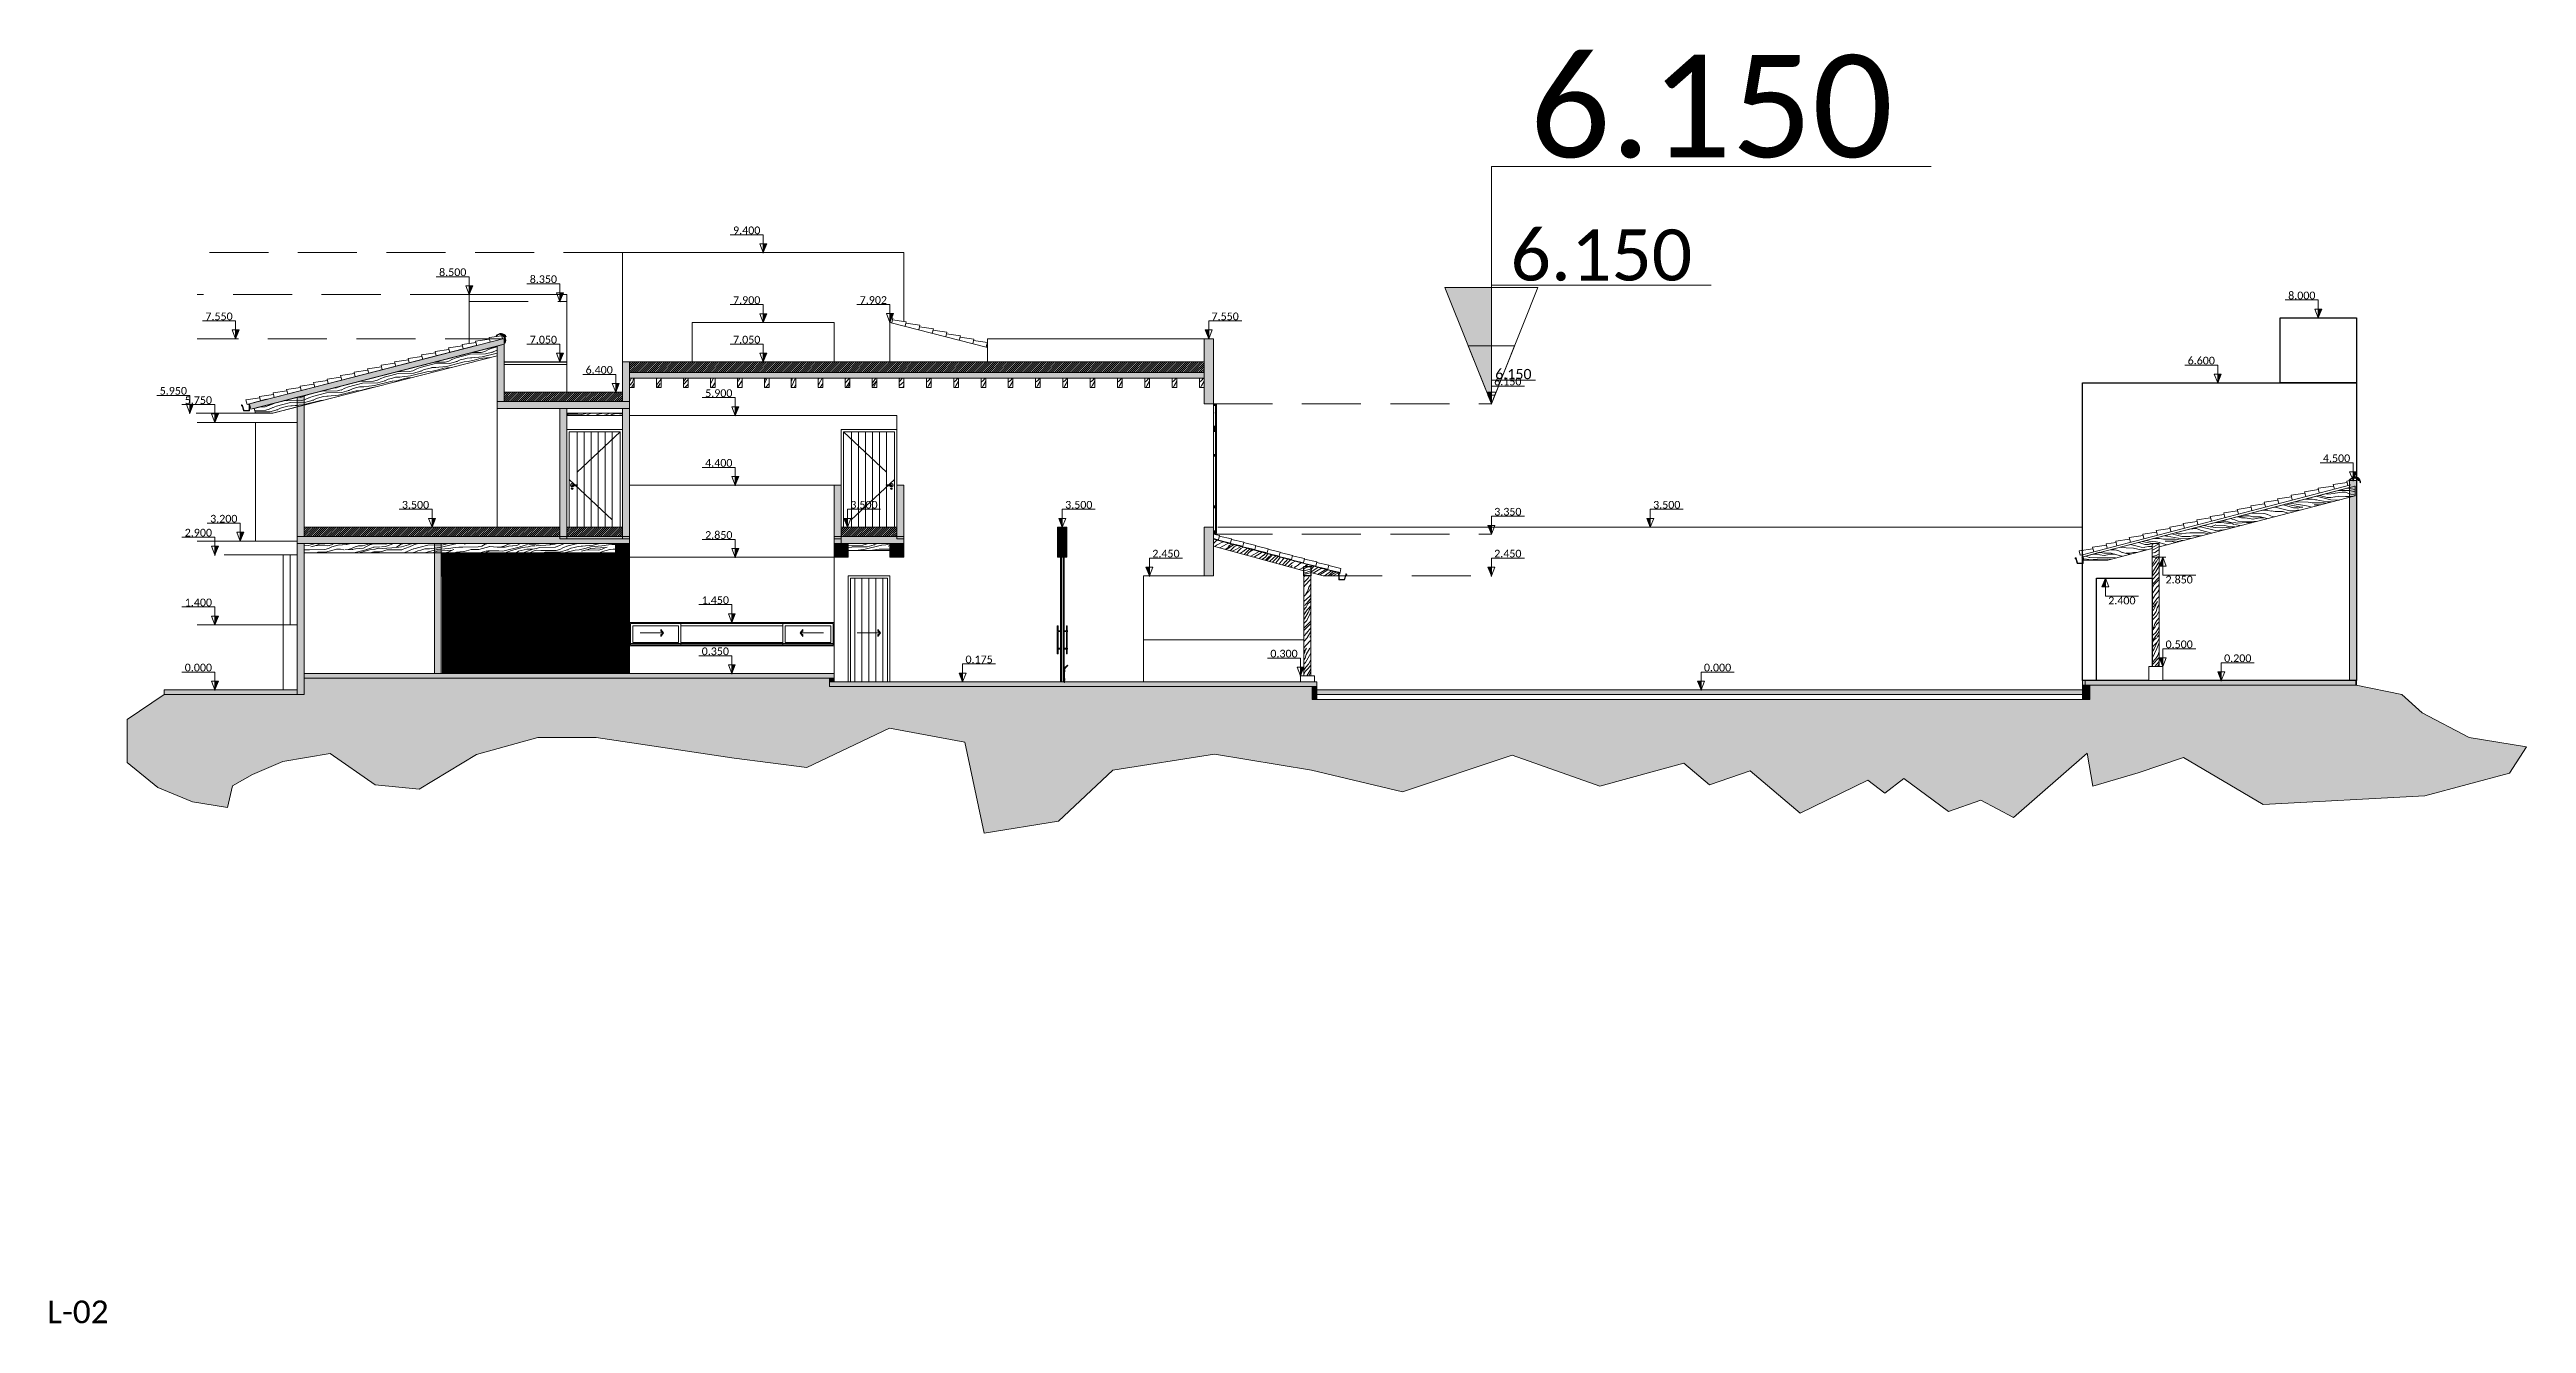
# Model space of a CAD drawing. Header units: metres. Extents: x -197 to 1099, y -24 to 14.
# Drawn here: x -103.3 to -50, y -13.6 to 13.8 of the extents above; entities that cross this region are included whole.
import ezdxf
from ezdxf.enums import TextEntityAlignment as Align

# ---------------------------------------------------------------- set-up
doc = ezdxf.new("R2010")
doc.units = ezdxf.units.M
doc.header["$LTSCALE"] = 0.001
doc.header["$PDMODE"] = 34
doc.header["$PDSIZE"] = 0.01
doc.linetypes.add('HIDDENX2', pattern=[19.05, 12.7, -6.35])
doc.layers.get('0').update_dxf_attribs({"lineweight": 13, "true_color": 0x000000})
doc.layers.get('Defpoints').update_dxf_attribs({"lineweight": 13, "true_color": 0x000000})
for name, color, linetype, lineweight, true_color in [('Jach-Anotaciones-CalidaddeLínea  0.13', 7, 'Continuous', 13, 0x000000), ('Jach-Anotaciones-CalidaddeLínea 0.05', 7, 'Continuous', 5, 0x000000), ('Jach-Anotaciones-CalidaddeLínea 0.09', 7, 'Continuous', 9, 0x000000), ('Jach-Anotaciones-CalidaddeLínea 0.09 @ 0.075', 7, 'Continuous', 9, 0x000000), ('Jach-Anotaciones-CalidaddeLínea 0.09 @ 0.1', 7, 'Continuous', 9, 0x000000), ('Jach-Anotaciones-CalidaddeLínea 0.09 @ 0.5', 7, 'Continuous', 9, 0x000000), ('Jach-Anotaciones-CalidaddeLínea 0.09 @ 1', 7, 'Continuous', 9, 0x000000), ('JACH-Anotaciones-Cotas01-Grals', 7, 'Continuous', 13, 0x000000), ('Jach-Anotaciones-Hatch-Lum100%', 7, 'Continuous', 13, 0x000000), ('Jach-Anotaciones-Hatch-Lum20%', 7, 'Continuous', 13, 0xcccccc), ('Jach-Anotaciones-Hatch-Lum30%', 7, 'Continuous', 13, 0xb3b3b3), ('Jach-Anotaciones-Hatch-Lum50%', 9, 'Continuous', 13, 0x808080), ('Jach-Anotaciones-Hatch-Lum80%', 250, 'Continuous', 13, 0x333333), ('Jach-Anotaciones-LineasDetalle0.09mm', 7, 'Continuous', 15, 0x000000), ('Jach-Anotaciones-LineasDetalle0.15mm', 7, 'Continuous', 15, 0x000000), ('JACH-Anotaciones-Textos-Lum75% @ 0.075', 7, 'Continuous', 13, 0x404040), ('JACH-Arq-Lineas-Proyeccion', 250, 'HIDDENX2', 13, 0x333333), ('JACH-Arq-Lineas-Proyeccion Niveles cortes', 9, 'HIDDENX2', 13, 0x808080), ('JACH-Arq-Mobiliario01-', 7, 'Continuous', 13, 0x666666), ('JACH-Arq-Muros01-Carga', 7, 'Continuous', 25, 0x000000), ('JACH-Arq-Ventanas-BajasyPisoTecho', 7, 'Continuous', 13, 0x404040)]:
    doc.layers.add(name, color=color, linetype=linetype, lineweight=lineweight, true_color=true_color)
doc.layers.add('PDF_Geometry', color=7, linetype='Continuous', true_color=0x4b4b4b)
doc.styles.add('00e-Annotative-Titulos-JACH(6.5mm)', font='calibri.ttf', dxfattribs={"height": 6.5})
doc.styles.add('02a-Calibri-JACH(1.8mm)', font='calibri.ttf', dxfattribs={"height": 2.2})
pattern_1 = [(15, (-142.9391, 0.74975), (-0.207055, 0.772741), [0.16, -0.64]), (23.9726, (-142.8196, 0.334538), (4.429389244, 2.01507025), [0.153883, -15.234423]), (20.7105, (-142.83975, 0.37883), (6.74761385, 2.63622662), [0.160798, -7.879101]), (359.5779, (-142.901869, 0.610654), (9.121309987, -0.040604702), [0.2406656, -23.8259016]), (8.6599, (-142.95474, 0.8698), (0.77274048, 0.20705688), [0.144886, -7.099421]), (0.0686, (-142.81354, 0.43555), (3.298017536, 0.05548154), [0.124194, -12.295146]), (3.6901, (-143.20409, 0.81127), (0.7727408, 0.2070556), [0.326338, -3.752878]), (20.7105, (-142.80097, 0.26499), (6.74761385, 2.63622662), [0.080399, -7.9595]), (15, (-142.89566, 0.5875), (-0.207055, 0.772741), [0.08, -0.72]), (15, (-143.07505, 0.6388), (-0.207055, 0.772741), [0.24, -0.56]), (26.3099, (-142.95156, 0.79611), (2.88390776, 1.60095958), [0.081584, -3.997631]), (17.7263, (-142.952226, 0.48949), (15.247759037, 4.913842366), [0.16819, -16.650846]), (7.4054, (-142.907377, 0.47666), (6.388979107, 0.88370608), [0.121062, -11.985134]), (15, (-142.8673, 0.1727), (-0.207055, 0.772741), [0.16, -0.64]), (13.8309, (-142.934254, 0.113326), (0.7727406436, 0.2070558675), [0.3920816, -38.81608]), (15, (-143.08955, 0.6929), (-0.207055, 0.772741), [0.08, -0.72]), (15, (-143.0288, 0.7754), (-0.207055, 0.772741), [0.08, -0.72]), (15, (-143.3952, 0.7518), (-0.207055, 0.772741), [0.12, -0.68]), (5.5377, (-143.19692, 0.84632), (0.77274064, 0.20705555), [0.24331, -4.622899]), (15, (-143.4442, 0.7801), (-0.207055, 0.772741), [0.16, -0.64]), (15, (-143.34285, 0.0618), (-0.207055, 0.772741), [0.088, -0.712]), (15, (-142.9591, 0.20605), (-0.207055, 0.772741), [0.08, -0.72]), (15, (-143.3594, 0.1236), (-0.207055, 0.772741), [0.168, -0.632]), (20.4403, (-142.977736, 0.2756), (7.520352223, 2.84328893), [0.16876, -16.707258]), (15, (-142.9866, 0.3395), (-0.207055, 0.772741), [0.152, -0.648]), (15, (-143.3925, 0.2473), (-0.207055, 0.772741), [0.088, -0.712]), (13.8309, (-143.332939, 0.395762), (0.7727406436, 0.2070558675), [0.3920816, -38.81608]), (15, (-143.282, 0.48394), (-0.207055, 0.772741), [0.08, -0.72]), (15, (-143.3655, 0.4864), (-0.207055, 0.772741), [0.08, -0.72]), (15, (-143.0564, 0.56924), (-0.207055, 0.772741), [0.16, -0.64]), (15, (-143.2151, 0.5433), (-0.207055, 0.772741), [0.08, -0.72]), (15, (-143.3945, 0.5946), (-0.207055, 0.772741), [0.16, -0.64]), (34.6538, (-143.0989, 0.32596), (7.671927645, 5.3685661), [0.118929, -11.773925]), (26.3099, (-143.28824, 0.50713), (2.88390776, 1.60095958), [0.081584, -3.997631]), (26.3099, (-142.96879, 0.55131), (2.88390776, 1.60095958), [0.081584, -3.997631]), (20.7105, (-143.27929, 0.782836), (6.74761385, 2.63622662), [0.080399, -7.9595]), (4.6952, (-143.53334, 0.77274), (4.84349809, 0.46959485), [0.089442, -8.854828]), (3.6901, (-143.25784, 0.0846), (0.7727408, 0.2070556), [0.081584, -3.997631]), (105, (-143.1764, 0.08985), (-0.772741, -0.207055), [0, -0.8]), (1.6076, (-143.454656, 0.4791), (13.964806047, 0.42899996), [0.172696, -17.096923]), (26.3099, (-143.01227, 0.71359), (2.88390776, 1.60095958), [0.081584, -3.997631]), (25.3048, (-142.88183, 0.22676), (3.65664872, 1.80801374), [0.089442, -8.854828]), (3.6901, (-143.20475, 0.50465), (0.7727408, 0.2070556), [0.081584, -3.997631]), (3.6901, (-143.13783, 0.56399), (0.7727408, 0.2070556), [0.081584, -3.997631]), (356.5651, (-143.43395, 0.40183), (0.7727403, 0.2070561), [0.101193, -2.428629]), (0.9638, (-143.41935, 0.68733), (0.7727401, 0.2070561), [0.329849, -2.968635]), (358.3008, (-143.27929, 0.782836), (5.82329377, -0.09608983), [0.250567, -8.101676]), (15, (-143.28965, 0.8215), (-0.207055, 0.772741), [0.096, -0.704]), (0.9638, (-143.19713, 0.16712), (0.7727401, 0.2070561), [0.329849, -2.968635]), (0.9638, (-143.2889, 0.2005), (0.7727401, 0.2070561), [0.329849, -2.968635]), (0.9638, (-143.30754, 0.27005), (0.7727401, 0.2070561), [0.329849, -2.968635]), (4.6952, (-143.48364, 0.58728), (4.84349809, 0.46959485), [0.089442, -8.854828]), (0.9638, (-143.23995, 0.63602), (0.7727401, 0.2070561), [0.164924, -3.13356]), (4.6952, (-143.417386, 0.340006), (4.84349809, 0.46959485), [0.089442, -8.854828]), (12.6141, (-143.001067, 0.393583), (0.772740365, 0.207056173), [0.192166, -19.024492]), (4.6952, (-143.12334, 0.5099), (4.84349809, 0.46959485), [0.089442, -8.854828]), (27.5288, (-143.034196, 0.51722), (2.88390792, 1.60096117), [0.073756, -7.301879]), (4.5626, (-143.407033, 0.301369), (8.9142544634, 0.732137535), [0.309115, -30.602364]), (6.8699, (-143.0989, 0.32596), (0.7727403, 0.20705494), [0.113137, -5.543717]), (19.7636, (-143.32824, 0.34733), (8.29309377, 3.05034164), [0.192666, -9.44061]), (15, (-143.1469, 0.4125), (-0.207055, 0.772741), [0.248, -0.552]), (359.7449, (-143.51056, 0.68774), (3.29801731, 0.05548152), [0.091214, -9.030189]), (5.5377, (-143.17643, 0.08985), (0.77274064, 0.20705555), [0.24331, -4.622899]), (355.0169, (-143.382186, 0.20864), (2.52527699, -0.151574455), [0.093638, -9.270122]), (15, (-142.8784, 0.8323), (-0.207055, 0.772741), [0.04, -0.76]), (15, (-142.7873, 0.4923), (-0.207055, 0.772741), [0.08, -0.72]), (26.3099, (-142.71278, 0.21408), (2.88390776, 1.60095958), [0.081584, -3.997631]), (15, (-142.7258, 0.2934), (-0.207055, 0.772741), [0.144, -0.656]), (358.3008, (-142.84323, 0.700906), (5.82329377, -0.09608983), [0.083522, -8.268721]), (3.0207, (-142.79202, 0.5407), (15.51052049, 0.842238517), [0.1472056, -26.840515]), (105, (-142.7128, 0.2141), (-0.772741, -0.207055), [0, -0.8]), (15, (-142.63965, 0.2502), (-0.207055, 0.772741), [0.072, -0.728]), (15, (-142.679, 0.3971), (-0.207055, 0.772741), [0.072, -0.728]), (15, (-142.68935, 0.4357), (-0.207055, 0.772741), [0.072, -0.728]), (351.0376, (-142.75974, 0.69843), (6.03034759, -0.86882501), [0.078791, -7.80029]), (3.5163, (-142.78459, 0.791158), (4.0707907198, 0.2624153776), [0.0734704, -52.17242]), (356.5651, (-142.71005, 0.51297), (0.7727403, 0.2070561), [0.075894, -2.453926]), (2.4712, (-142.81151, 0.89161), (4.07075871, 0.26253589), [0.073756, -7.301879])]
pattern_2 = [(45, (-143.32628, 0), (-0.02245064, 0.02245064), [])]
pattern_3 = [(0, (169.421, 45.032), (0, 6.985), [5.08, -1.905]), (90, (169.421, 45.032), (-6.985, 4e-16), [5.08, -1.905])]
pattern_4 = [(0, (-117.5066, -3.5), (0, 6.985), [5.08, -1.905]), (90, (-117.5066, -3.5), (-6.985, 4e-16), [5.08, -1.905])]

msp = doc.modelspace()

# ---------------------------------------------------------------- texts
at = {"layer": 'Defpoints', "color": 1, "ltscale": 100, "style": '00e-Annotative-Titulos-JACH(6.5mm)'}
msp.add_text('L-02', height=0.4875, dxfattribs=at).set_placement((-102.64527, -13.37204), align=Align.MIDDLE_CENTER)

# ---------------------------------------------------------------- blocks, each defined once
blk = doc.blocks.new('A$C20b43d2c')
at = {"lineweight": 0, "ltscale": 100}
blk.add_lwpolyline([(-0.184, 0.049, -2.05129), (-0.173, 0.063), (-0.148, -0.036, 0.34454), (-0.139, -0.044), (-0.044, -0.044, 0.414214), (-0.034, -0.034), (-0.034, 0.086, 0.707962), (-0.044, 0.09), (-0.052, 0.081)], format="xyb", dxfattribs=at)
blk.add_lwpolyline([(0.338, 0.182), (0.333, 0.195), (-0.026, 0.097), (-0.026, -0.052), (-0.151, -0.052), (-0.181, 0.061)], dxfattribs=at)
blk = doc.blocks.new('A$Cd55f58f5')
at = {"layer": 'JACH-Arq-Muros01-Carga', "lineweight": 0, "ltscale": 100}
blk.add_blockref('A$C20b43d2c', (0.026, -0.097), dxfattribs=at)
blk = doc.blocks.new('A$C51db089b')
at = {"layer": 'Jach-Anotaciones-Hatch-Lum50%', "lineweight": 0, "ltscale": 100}
h = blk.add_hatch(color=256, dxfattribs=at)
h.dxf.hatch_style = 1
h.paths.add_polyline_path([(0, 0.078), (0.055, 0.117), (0.055, 0.155)])
h = blk.add_hatch(color=256, dxfattribs=at)
h.dxf.hatch_style = 1
h.paths.add_polyline_path([(0, 0.078), (0.055, 0.038), (0.055, 0)])
at = {"lineweight": 0, "ltscale": 100}
for points in [[(0, 0.078), (0.055, 0.117), (0.055, 0.155)], [(0, 0.078), (0.055, 0.038), (0.055, 0)]]:
    blk.add_lwpolyline(points, close=True, dxfattribs=at)
blk.add_lwpolyline([(0.5, 0.078), (0, 0.078)], dxfattribs=at)
blk = doc.blocks.new('*U604')
at = {"lineweight": 0, "ltscale": 100}
h = blk.add_hatch(dxfattribs=at)
h.set_pattern_fill('ANGLE', color=256)
h.set_pattern_definition(pattern_3)
h.paths.add_polyline_path([(0, 2.5), (0, 0), (1, 2.5)])
h = blk.add_hatch(color=256, dxfattribs=at)
h.dxf.hatch_style = 1
h.paths.add_polyline_path([(0, 2.5), (0, 0), (1, 2.5)])
for points in [[(0, 5.1), (-9.47, 5.1)], [(0, 5.1), (0, 1.25)]]:
    blk.add_lwpolyline(points, dxfattribs=at)
for points in [[(0, 0), (1, 2.5), (-1, 2.5)], [(0, 2.5), (0, 0), (1, 2.5)]]:
    blk.add_lwpolyline(points, close=True, dxfattribs=at)
blk.add_point((0, 0), dxfattribs=at)
at = {"lineweight": 0, "ltscale": 100, "style": '02a-Calibri-JACH(1.8mm)'}
blk.add_attdef('ALT', text='', height=2.2, dxfattribs=at).set_placement((-4.73, 6.4), align=Align.MIDDLE_CENTER)
blk = doc.blocks.new('*U605')
at = {"lineweight": 0, "ltscale": 100}
h = blk.add_hatch(dxfattribs=at)
h.set_pattern_fill('ANGLE', color=256)
h.set_pattern_definition(pattern_3)
h.paths.add_polyline_path([(0, 2.5), (0, 0), (1, 2.5)])
h = blk.add_hatch(color=256, dxfattribs=at)
h.dxf.hatch_style = 1
h.paths.add_polyline_path([(0, 2.5), (0, 0), (1, 2.5)])
for points in [[(0, 5.099), (-9.466, 5.099)], [(0, 5.099), (0, 1.25)]]:
    blk.add_lwpolyline(points, dxfattribs=at)
for points in [[(0, 0), (1, 2.5), (-1, 2.5)], [(0, 2.5), (0, 0), (1, 2.5)]]:
    blk.add_lwpolyline(points, close=True, dxfattribs=at)
blk.add_point((0, 0), dxfattribs=at)
at = {"lineweight": 0, "ltscale": 100, "style": '02a-Calibri-JACH(1.8mm)'}
blk.add_attdef('ALT', text='', height=2.2, dxfattribs=at).set_placement((-4.733, 6.401), align=Align.MIDDLE_CENTER)
blk = doc.blocks.new('*U1734')
at = {"layer": 'Jach-Anotaciones-CalidaddeLínea 0.09 @ 0.075', "ltscale": 100}
ref = blk.add_blockref('*U605', (-72.235, 6.15), dxfattribs=dict(at, xscale=-0.075, yscale=0.075, zscale=0.075))
ref.add_attrib('ALT', '6.150', dxfattribs={"layer": '0', "lineweight": 0, "ltscale": 100, "height": 0.165, "style": '02a-Calibri-JACH(1.8mm)'}).set_placement((-71.88, 6.63), align=Align.MIDDLE_CENTER)
at = {"layer": 'Jach-Anotaciones-CalidaddeLínea 0.09 @ 0.1', "ltscale": 100}
ref = blk.add_blockref('*U605', (-72.235, 6.15), dxfattribs=dict(at, xscale=-0.1, yscale=0.1, zscale=0.1))
ref.add_attrib('ALT', '6.150', dxfattribs={"layer": '0', "lineweight": 0, "ltscale": 100, "height": 0.22, "style": '02a-Calibri-JACH(1.8mm)'}).set_placement((-71.761, 6.79), align=Align.MIDDLE_CENTER)
at = {"layer": 'Jach-Anotaciones-CalidaddeLínea 0.09 @ 0.5', "ltscale": 100}
ref = blk.add_blockref('*U605', (-72.235, 6.15), dxfattribs=dict(at, xscale=-0.5, yscale=0.5, zscale=0.5))
ref.add_attrib('ALT', '6.150', dxfattribs={"layer": '0', "lineweight": 0, "ltscale": 100, "height": 1.1, "style": '02a-Calibri-JACH(1.8mm)'}).set_placement((-69.868, 9.35), align=Align.MIDDLE_CENTER)
at = {"layer": 'Jach-Anotaciones-CalidaddeLínea 0.09 @ 1', "ltscale": 100}
ref = blk.add_blockref('*U605', (-72.235, 6.15), dxfattribs=dict(at, xscale=-1))
ref.add_attrib('ALT', '6.150', dxfattribs={"layer": '0', "lineweight": 0, "ltscale": 100, "height": 2.2, "style": '02a-Calibri-JACH(1.8mm)'}).set_placement((-67.502, 12.551), align=Align.MIDDLE_CENTER)
blk = doc.blocks.new('*U606')
at = {"lineweight": 0, "ltscale": 100}
h = blk.add_hatch(dxfattribs=at)
h.set_pattern_fill('ANGLE', color=256)
h.set_pattern_definition(pattern_3)
h.paths.add_polyline_path([(0, 2.5), (0, 0), (1, 2.5)])
h = blk.add_hatch(color=256, dxfattribs=at)
h.dxf.hatch_style = 1
h.paths.add_polyline_path([(0, 2.5), (0, 0), (1, 2.5)])
for points in [[(0, 5.1), (-9.47, 5.1)], [(0, 5.1), (0, 1.25)]]:
    blk.add_lwpolyline(points, dxfattribs=at)
for points in [[(0, 0), (1, 2.5), (-1, 2.5)], [(0, 2.5), (0, 0), (1, 2.5)]]:
    blk.add_lwpolyline(points, close=True, dxfattribs=at)
blk.add_point((0, 0), dxfattribs=at)
at = {"lineweight": 0, "ltscale": 100, "style": '02a-Calibri-JACH(1.8mm)'}
blk.add_attdef('ALT', text='', height=2.2, dxfattribs=at).set_placement((-4.73, 6.4), align=Align.MIDDLE_CENTER)
blk = doc.blocks.new('*U607')
at = {"lineweight": 0, "ltscale": 100}
h = blk.add_hatch(dxfattribs=at)
h.set_pattern_fill('ANGLE', color=256)
h.set_pattern_definition(pattern_3)
h.paths.add_polyline_path([(0, 2.5), (0, 0), (1, 2.5)])
h = blk.add_hatch(color=256, dxfattribs=at)
h.dxf.hatch_style = 1
h.paths.add_polyline_path([(0, 2.5), (0, 0), (1, 2.5)])
for points in [[(0, 5.1), (-9.47, 5.1)], [(0, 5.1), (0, 1.25)]]:
    blk.add_lwpolyline(points, dxfattribs=at)
for points in [[(0, 0), (1, 2.5), (-1, 2.5)], [(0, 2.5), (0, 0), (1, 2.5)]]:
    blk.add_lwpolyline(points, close=True, dxfattribs=at)
blk.add_point((0, 0), dxfattribs=at)
at = {"lineweight": 0, "ltscale": 100, "style": '02a-Calibri-JACH(1.8mm)'}
blk.add_attdef('ALT', text='', height=2.2, dxfattribs=at).set_placement((-4.73, 6.4), align=Align.MIDDLE_CENTER)
blk = doc.blocks.new('*U608')
at = {"lineweight": 0, "ltscale": 100}
h = blk.add_hatch(dxfattribs=at)
h.set_pattern_fill('ANGLE', color=256)
h.set_pattern_definition(pattern_3)
h.paths.add_polyline_path([(0, 2.5), (0, 0), (1, 2.5)])
h = blk.add_hatch(color=256, dxfattribs=at)
h.dxf.hatch_style = 1
h.paths.add_polyline_path([(0, 2.5), (0, 0), (1, 2.5)])
for points in [[(0, 5.1), (-9.47, 5.1)], [(0, 5.1), (0, 1.25)]]:
    blk.add_lwpolyline(points, dxfattribs=at)
for points in [[(0, 0), (1, 2.5), (-1, 2.5)], [(0, 2.5), (0, 0), (1, 2.5)]]:
    blk.add_lwpolyline(points, close=True, dxfattribs=at)
blk.add_point((0, 0), dxfattribs=at)
at = {"lineweight": 0, "ltscale": 100, "style": '02a-Calibri-JACH(1.8mm)'}
blk.add_attdef('ALT', text='', height=2.2, dxfattribs=at).set_placement((-4.73, 6.4), align=Align.MIDDLE_CENTER)
blk = doc.blocks.new('*U599')
at = {"lineweight": 0, "ltscale": 100}
h = blk.add_hatch(dxfattribs=at)
h.set_pattern_fill('ANGLE', color=256)
h.set_pattern_definition(pattern_3)
h.paths.add_polyline_path([(0, 2.5), (0, 0), (1, 2.5)])
h = blk.add_hatch(color=256, dxfattribs=at)
h.dxf.hatch_style = 1
h.paths.add_polyline_path([(0, 2.5), (0, 0), (1, 2.5)])
for points in [[(0, 5.1), (-9.47, 5.1)], [(0, 5.1), (0, 1.25)]]:
    blk.add_lwpolyline(points, dxfattribs=at)
for points in [[(0, 0), (1, 2.5), (-1, 2.5)], [(0, 2.5), (0, 0), (1, 2.5)]]:
    blk.add_lwpolyline(points, close=True, dxfattribs=at)
blk.add_point((0, 0), dxfattribs=at)
at = {"lineweight": 0, "ltscale": 100, "style": '02a-Calibri-JACH(1.8mm)'}
blk.add_attdef('ALT', text='', height=2.2, dxfattribs=at).set_placement((-4.73, 6.4), align=Align.MIDDLE_CENTER)
blk = doc.blocks.new('*U600')
at = {"lineweight": 0, "ltscale": 100}
h = blk.add_hatch(dxfattribs=at)
h.set_pattern_fill('ANGLE', color=256)
h.set_pattern_definition(pattern_3)
h.paths.add_polyline_path([(0, 2.5), (0, 0), (1, 2.5)])
h = blk.add_hatch(color=256, dxfattribs=at)
h.dxf.hatch_style = 1
h.paths.add_polyline_path([(0, 2.5), (0, 0), (1, 2.5)])
for points in [[(0, 5.1), (-9.47, 5.1)], [(0, 5.1), (0, 1.25)]]:
    blk.add_lwpolyline(points, dxfattribs=at)
for points in [[(0, 0), (1, 2.5), (-1, 2.5)], [(0, 2.5), (0, 0), (1, 2.5)]]:
    blk.add_lwpolyline(points, close=True, dxfattribs=at)
blk.add_point((0, 0), dxfattribs=at)
at = {"lineweight": 0, "ltscale": 100, "style": '02a-Calibri-JACH(1.8mm)'}
blk.add_attdef('ALT', text='', height=2.2, dxfattribs=at).set_placement((-4.73, 6.4), align=Align.MIDDLE_CENTER)
blk = doc.blocks.new('*U601')
at = {"lineweight": 0, "ltscale": 100}
h = blk.add_hatch(dxfattribs=at)
h.set_pattern_fill('ANGLE', color=256)
h.set_pattern_definition(pattern_3)
h.paths.add_polyline_path([(0, 2.5), (0, 0), (1, 2.5)])
h = blk.add_hatch(color=256, dxfattribs=at)
h.dxf.hatch_style = 1
h.paths.add_polyline_path([(0, 2.5), (0, 0), (1, 2.5)])
for points in [[(0, 5.1), (-9.47, 5.1)], [(0, 5.1), (0, 1.25)]]:
    blk.add_lwpolyline(points, dxfattribs=at)
for points in [[(0, 0), (1, 2.5), (-1, 2.5)], [(0, 2.5), (0, 0), (1, 2.5)]]:
    blk.add_lwpolyline(points, close=True, dxfattribs=at)
blk.add_point((0, 0), dxfattribs=at)
at = {"lineweight": 0, "ltscale": 100, "style": '02a-Calibri-JACH(1.8mm)'}
blk.add_attdef('ALT', text='', height=2.2, dxfattribs=at).set_placement((-4.73, 6.4), align=Align.MIDDLE_CENTER)
blk = doc.blocks.new('*U602')
at = {"lineweight": 0, "ltscale": 100}
h = blk.add_hatch(dxfattribs=at)
h.set_pattern_fill('ANGLE', color=256)
h.set_pattern_definition(pattern_3)
h.paths.add_polyline_path([(0, 2.5), (0, 0), (1, 2.5)])
h = blk.add_hatch(color=256, dxfattribs=at)
h.dxf.hatch_style = 1
h.paths.add_polyline_path([(0, 2.5), (0, 0), (1, 2.5)])
for points in [[(0, 5.1), (-9.47, 5.1)], [(0, 5.1), (0, 1.25)]]:
    blk.add_lwpolyline(points, dxfattribs=at)
for points in [[(0, 0), (1, 2.5), (-1, 2.5)], [(0, 2.5), (0, 0), (1, 2.5)]]:
    blk.add_lwpolyline(points, close=True, dxfattribs=at)
blk.add_point((0, 0), dxfattribs=at)
at = {"lineweight": 0, "ltscale": 100, "style": '02a-Calibri-JACH(1.8mm)'}
blk.add_attdef('ALT', text='', height=2.2, dxfattribs=at).set_placement((-4.73, 6.4), align=Align.MIDDLE_CENTER)
blk = doc.blocks.new('*U603')
at = {"lineweight": 0, "ltscale": 100}
h = blk.add_hatch(dxfattribs=at)
h.set_pattern_fill('ANGLE', color=256)
h.set_pattern_definition(pattern_3)
h.paths.add_polyline_path([(0, 2.5), (0, 0), (1, 2.5)])
h = blk.add_hatch(color=256, dxfattribs=at)
h.dxf.hatch_style = 1
h.paths.add_polyline_path([(0, 2.5), (0, 0), (1, 2.5)])
for points in [[(0, 5.1), (-9.47, 5.1)], [(0, 5.1), (0, 1.25)]]:
    blk.add_lwpolyline(points, dxfattribs=at)
for points in [[(0, 0), (1, 2.5), (-1, 2.5)], [(0, 2.5), (0, 0), (1, 2.5)]]:
    blk.add_lwpolyline(points, close=True, dxfattribs=at)
blk.add_point((0, 0), dxfattribs=at)
at = {"lineweight": 0, "ltscale": 100, "style": '02a-Calibri-JACH(1.8mm)'}
blk.add_attdef('ALT', text='', height=2.2, dxfattribs=at).set_placement((-4.73, 6.4), align=Align.MIDDLE_CENTER)
blk = doc.blocks.new('*U620')
at = {"lineweight": 0, "ltscale": 100}
h = blk.add_hatch(dxfattribs=at)
h.set_pattern_fill('ANGLE', color=256)
h.set_pattern_definition(pattern_3)
h.paths.add_polyline_path([(0, 2.5), (0, 0), (1, 2.5)])
h = blk.add_hatch(color=256, dxfattribs=at)
h.dxf.hatch_style = 1
h.paths.add_polyline_path([(0, 2.5), (0, 0), (1, 2.5)])
for points in [[(0, 5.1), (-9.47, 5.1)], [(0, 5.1), (0, 1.25)]]:
    blk.add_lwpolyline(points, dxfattribs=at)
for points in [[(0, 0), (1, 2.5), (-1, 2.5)], [(0, 2.5), (0, 0), (1, 2.5)]]:
    blk.add_lwpolyline(points, close=True, dxfattribs=at)
blk.add_point((0, 0), dxfattribs=at)
at = {"lineweight": 0, "ltscale": 100, "style": '02a-Calibri-JACH(1.8mm)'}
blk.add_attdef('ALT', text='', height=2.2, dxfattribs=at).set_placement((-4.73, 6.4), align=Align.MIDDLE_CENTER)
blk = doc.blocks.new('*U621')
at = {"lineweight": 0, "ltscale": 100}
h = blk.add_hatch(dxfattribs=at)
h.set_pattern_fill('ANGLE', color=256)
h.set_pattern_definition(pattern_3)
h.paths.add_polyline_path([(0, 2.5), (0, 0), (1, 2.5)])
h = blk.add_hatch(color=256, dxfattribs=at)
h.dxf.hatch_style = 1
h.paths.add_polyline_path([(0, 2.5), (0, 0), (1, 2.5)])
for points in [[(0, 5.1), (-9.47, 5.1)], [(0, 5.1), (0, 1.25)]]:
    blk.add_lwpolyline(points, dxfattribs=at)
for points in [[(0, 0), (1, 2.5), (-1, 2.5)], [(0, 2.5), (0, 0), (1, 2.5)]]:
    blk.add_lwpolyline(points, close=True, dxfattribs=at)
blk.add_point((0, 0), dxfattribs=at)
at = {"lineweight": 0, "ltscale": 100, "style": '02a-Calibri-JACH(1.8mm)'}
blk.add_attdef('ALT', text='', height=2.2, dxfattribs=at).set_placement((-4.73, 6.4), align=Align.MIDDLE_CENTER)
blk = doc.blocks.new('*U622')
at = {"lineweight": 0, "ltscale": 100}
h = blk.add_hatch(dxfattribs=at)
h.set_pattern_fill('ANGLE', color=256)
h.set_pattern_definition(pattern_3)
h.paths.add_polyline_path([(0, 2.5), (0, 0), (1, 2.5)])
h = blk.add_hatch(color=256, dxfattribs=at)
h.dxf.hatch_style = 1
h.paths.add_polyline_path([(0, 2.5), (0, 0), (1, 2.5)])
for points in [[(0, 5.1), (-9.47, 5.1)], [(0, 5.1), (0, 1.25)]]:
    blk.add_lwpolyline(points, dxfattribs=at)
for points in [[(0, 0), (1, 2.5), (-1, 2.5)], [(0, 2.5), (0, 0), (1, 2.5)]]:
    blk.add_lwpolyline(points, close=True, dxfattribs=at)
blk.add_point((0, 0), dxfattribs=at)
at = {"lineweight": 0, "ltscale": 100, "style": '02a-Calibri-JACH(1.8mm)'}
blk.add_attdef('ALT', text='', height=2.2, dxfattribs=at).set_placement((-4.73, 6.4), align=Align.MIDDLE_CENTER)
blk = doc.blocks.new('*U623')
at = {"lineweight": 0, "ltscale": 100}
h = blk.add_hatch(dxfattribs=at)
h.set_pattern_fill('ANGLE', color=256)
h.set_pattern_definition(pattern_3)
h.paths.add_polyline_path([(0, 2.5), (0, 0), (1, 2.5)])
h = blk.add_hatch(color=256, dxfattribs=at)
h.dxf.hatch_style = 1
h.paths.add_polyline_path([(0, 2.5), (0, 0), (1, 2.5)])
for points in [[(0, 5.1), (-9.47, 5.1)], [(0, 5.1), (0, 1.25)]]:
    blk.add_lwpolyline(points, dxfattribs=at)
for points in [[(0, 0), (1, 2.5), (-1, 2.5)], [(0, 2.5), (0, 0), (1, 2.5)]]:
    blk.add_lwpolyline(points, close=True, dxfattribs=at)
blk.add_point((0, 0), dxfattribs=at)
at = {"lineweight": 0, "ltscale": 100, "style": '02a-Calibri-JACH(1.8mm)'}
blk.add_attdef('ALT', text='', height=2.2, dxfattribs=at).set_placement((-4.73, 6.4), align=Align.MIDDLE_CENTER)
blk = doc.blocks.new('*U624')
at = {"lineweight": 0, "ltscale": 100}
h = blk.add_hatch(dxfattribs=at)
h.set_pattern_fill('ANGLE', color=256)
h.set_pattern_definition(pattern_3)
h.paths.add_polyline_path([(0, 2.5), (0, 0), (1, 2.5)])
h = blk.add_hatch(color=256, dxfattribs=at)
h.dxf.hatch_style = 1
h.paths.add_polyline_path([(0, 2.5), (0, 0), (1, 2.5)])
for points in [[(0, 5.1), (-9.47, 5.1)], [(0, 5.1), (0, 1.25)]]:
    blk.add_lwpolyline(points, dxfattribs=at)
for points in [[(0, 0), (1, 2.5), (-1, 2.5)], [(0, 2.5), (0, 0), (1, 2.5)]]:
    blk.add_lwpolyline(points, close=True, dxfattribs=at)
blk.add_point((0, 0), dxfattribs=at)
at = {"lineweight": 0, "ltscale": 100, "style": '02a-Calibri-JACH(1.8mm)'}
blk.add_attdef('ALT', text='', height=2.2, dxfattribs=at).set_placement((-4.73, 6.4), align=Align.MIDDLE_CENTER)
blk = doc.blocks.new('*U614')
at = {"lineweight": 0, "ltscale": 100}
h = blk.add_hatch(dxfattribs=at)
h.set_pattern_fill('ANGLE', color=256)
h.set_pattern_definition(pattern_3)
h.paths.add_polyline_path([(0, 2.5), (0, 0), (1, 2.5)])
h = blk.add_hatch(color=256, dxfattribs=at)
h.dxf.hatch_style = 1
h.paths.add_polyline_path([(0, 2.5), (0, 0), (1, 2.5)])
for points in [[(0, 5.1), (-9.47, 5.1)], [(0, 5.1), (0, 1.25)]]:
    blk.add_lwpolyline(points, dxfattribs=at)
for points in [[(0, 0), (1, 2.5), (-1, 2.5)], [(0, 2.5), (0, 0), (1, 2.5)]]:
    blk.add_lwpolyline(points, close=True, dxfattribs=at)
blk.add_point((0, 0), dxfattribs=at)
at = {"lineweight": 0, "ltscale": 100, "style": '02a-Calibri-JACH(1.8mm)'}
blk.add_attdef('ALT', text='', height=2.2, dxfattribs=at).set_placement((-4.73, 6.4), align=Align.MIDDLE_CENTER)
blk = doc.blocks.new('*U615')
at = {"lineweight": 0, "ltscale": 100}
h = blk.add_hatch(dxfattribs=at)
h.set_pattern_fill('ANGLE', color=256)
h.set_pattern_definition(pattern_3)
h.paths.add_polyline_path([(0, 2.5), (0, 0), (1, 2.5)])
h = blk.add_hatch(color=256, dxfattribs=at)
h.dxf.hatch_style = 1
h.paths.add_polyline_path([(0, 2.5), (0, 0), (1, 2.5)])
for points in [[(0, 5.1), (-9.47, 5.1)], [(0, 5.1), (0, 1.25)]]:
    blk.add_lwpolyline(points, dxfattribs=at)
for points in [[(0, 0), (1, 2.5), (-1, 2.5)], [(0, 2.5), (0, 0), (1, 2.5)]]:
    blk.add_lwpolyline(points, close=True, dxfattribs=at)
blk.add_point((0, 0), dxfattribs=at)
at = {"lineweight": 0, "ltscale": 100, "style": '02a-Calibri-JACH(1.8mm)'}
blk.add_attdef('ALT', text='', height=2.2, dxfattribs=at).set_placement((-4.73, 6.4), align=Align.MIDDLE_CENTER)
blk = doc.blocks.new('*U616')
at = {"lineweight": 0, "ltscale": 100}
h = blk.add_hatch(dxfattribs=at)
h.set_pattern_fill('ANGLE', color=256)
h.set_pattern_definition(pattern_3)
h.paths.add_polyline_path([(0, 2.5), (0, 0), (1, 2.5)])
h = blk.add_hatch(color=256, dxfattribs=at)
h.dxf.hatch_style = 1
h.paths.add_polyline_path([(0, 2.5), (0, 0), (1, 2.5)])
for points in [[(0, 5.1), (-9.47, 5.1)], [(0, 5.1), (0, 1.25)]]:
    blk.add_lwpolyline(points, dxfattribs=at)
for points in [[(0, 0), (1, 2.5), (-1, 2.5)], [(0, 2.5), (0, 0), (1, 2.5)]]:
    blk.add_lwpolyline(points, close=True, dxfattribs=at)
blk.add_point((0, 0), dxfattribs=at)
at = {"lineweight": 0, "ltscale": 100, "style": '02a-Calibri-JACH(1.8mm)'}
blk.add_attdef('ALT', text='', height=2.2, dxfattribs=at).set_placement((-4.73, 6.4), align=Align.MIDDLE_CENTER)
blk = doc.blocks.new('*U617')
at = {"lineweight": 0, "ltscale": 100}
h = blk.add_hatch(dxfattribs=at)
h.set_pattern_fill('ANGLE', color=256)
h.set_pattern_definition(pattern_3)
h.paths.add_polyline_path([(0, 2.5), (0, 0), (1, 2.5)])
h = blk.add_hatch(color=256, dxfattribs=at)
h.dxf.hatch_style = 1
h.paths.add_polyline_path([(0, 2.5), (0, 0), (1, 2.5)])
for points in [[(0, 5.1), (-9.47, 5.1)], [(0, 5.1), (0, 1.25)]]:
    blk.add_lwpolyline(points, dxfattribs=at)
for points in [[(0, 0), (1, 2.5), (-1, 2.5)], [(0, 2.5), (0, 0), (1, 2.5)]]:
    blk.add_lwpolyline(points, close=True, dxfattribs=at)
blk.add_point((0, 0), dxfattribs=at)
at = {"lineweight": 0, "ltscale": 100, "style": '02a-Calibri-JACH(1.8mm)'}
blk.add_attdef('ALT', text='', height=2.2, dxfattribs=at).set_placement((-4.73, 6.4), align=Align.MIDDLE_CENTER)
blk = doc.blocks.new('*U618')
at = {"lineweight": 0, "ltscale": 100}
h = blk.add_hatch(dxfattribs=at)
h.set_pattern_fill('ANGLE', color=256)
h.set_pattern_definition(pattern_3)
h.paths.add_polyline_path([(0, 2.5), (0, 0), (1, 2.5)])
h = blk.add_hatch(color=256, dxfattribs=at)
h.dxf.hatch_style = 1
h.paths.add_polyline_path([(0, 2.5), (0, 0), (1, 2.5)])
for points in [[(0, 5.1), (-9.47, 5.1)], [(0, 5.1), (0, 1.25)]]:
    blk.add_lwpolyline(points, dxfattribs=at)
for points in [[(0, 0), (1, 2.5), (-1, 2.5)], [(0, 2.5), (0, 0), (1, 2.5)]]:
    blk.add_lwpolyline(points, close=True, dxfattribs=at)
blk.add_point((0, 0), dxfattribs=at)
at = {"lineweight": 0, "ltscale": 100, "style": '02a-Calibri-JACH(1.8mm)'}
blk.add_attdef('ALT', text='', height=2.2, dxfattribs=at).set_placement((-4.73, 6.4), align=Align.MIDDLE_CENTER)
blk = doc.blocks.new('*U619')
at = {"lineweight": 0, "ltscale": 100}
h = blk.add_hatch(dxfattribs=at)
h.set_pattern_fill('ANGLE', color=256)
h.set_pattern_definition(pattern_3)
h.paths.add_polyline_path([(0, 2.5), (0, 0), (1, 2.5)])
h = blk.add_hatch(color=256, dxfattribs=at)
h.dxf.hatch_style = 1
h.paths.add_polyline_path([(0, 2.5), (0, 0), (1, 2.5)])
for points in [[(0, 5.1), (-9.47, 5.1)], [(0, 5.1), (0, 1.25)]]:
    blk.add_lwpolyline(points, dxfattribs=at)
for points in [[(0, 0), (1, 2.5), (-1, 2.5)], [(0, 2.5), (0, 0), (1, 2.5)]]:
    blk.add_lwpolyline(points, close=True, dxfattribs=at)
blk.add_point((0, 0), dxfattribs=at)
at = {"lineweight": 0, "ltscale": 100, "style": '02a-Calibri-JACH(1.8mm)'}
blk.add_attdef('ALT', text='', height=2.2, dxfattribs=at).set_placement((-4.73, 6.4), align=Align.MIDDLE_CENTER)
blk = doc.blocks.new('*U609')
at = {"lineweight": 0, "ltscale": 100}
h = blk.add_hatch(dxfattribs=at)
h.set_pattern_fill('ANGLE', color=256)
h.set_pattern_definition(pattern_3)
h.paths.add_polyline_path([(0, 2.5), (0, 0), (1, 2.5)])
h = blk.add_hatch(color=256, dxfattribs=at)
h.dxf.hatch_style = 1
h.paths.add_polyline_path([(0, 2.5), (0, 0), (1, 2.5)])
for points in [[(0, 5.1), (-9.47, 5.1)], [(0, 5.1), (0, 1.25)]]:
    blk.add_lwpolyline(points, dxfattribs=at)
for points in [[(0, 0), (1, 2.5), (-1, 2.5)], [(0, 2.5), (0, 0), (1, 2.5)]]:
    blk.add_lwpolyline(points, close=True, dxfattribs=at)
blk.add_point((0, 0), dxfattribs=at)
at = {"lineweight": 0, "ltscale": 100, "style": '02a-Calibri-JACH(1.8mm)'}
blk.add_attdef('ALT', text='', height=2.2, dxfattribs=at).set_placement((-4.73, 6.4), align=Align.MIDDLE_CENTER)
blk = doc.blocks.new('*U610')
at = {"lineweight": 0, "ltscale": 100}
h = blk.add_hatch(dxfattribs=at)
h.set_pattern_fill('ANGLE', color=256)
h.set_pattern_definition(pattern_3)
h.paths.add_polyline_path([(0, 2.5), (0, 0), (1, 2.5)])
h = blk.add_hatch(color=256, dxfattribs=at)
h.dxf.hatch_style = 1
h.paths.add_polyline_path([(0, 2.5), (0, 0), (1, 2.5)])
for points in [[(0, 5.1), (-9.47, 5.1)], [(0, 5.1), (0, 1.25)]]:
    blk.add_lwpolyline(points, dxfattribs=at)
for points in [[(0, 0), (1, 2.5), (-1, 2.5)], [(0, 2.5), (0, 0), (1, 2.5)]]:
    blk.add_lwpolyline(points, close=True, dxfattribs=at)
blk.add_point((0, 0), dxfattribs=at)
at = {"lineweight": 0, "ltscale": 100, "style": '02a-Calibri-JACH(1.8mm)'}
blk.add_attdef('ALT', text='', height=2.2, dxfattribs=at).set_placement((-4.73, 6.4), align=Align.MIDDLE_CENTER)
blk = doc.blocks.new('*U611')
at = {"lineweight": 0, "ltscale": 100}
h = blk.add_hatch(dxfattribs=at)
h.set_pattern_fill('ANGLE', color=256)
h.set_pattern_definition(pattern_3)
h.paths.add_polyline_path([(0, 2.5), (0, 0), (1, 2.5)])
h = blk.add_hatch(color=256, dxfattribs=at)
h.dxf.hatch_style = 1
h.paths.add_polyline_path([(0, 2.5), (0, 0), (1, 2.5)])
for points in [[(0, 5.1), (-9.47, 5.1)], [(0, 5.1), (0, 1.25)]]:
    blk.add_lwpolyline(points, dxfattribs=at)
for points in [[(0, 0), (1, 2.5), (-1, 2.5)], [(0, 2.5), (0, 0), (1, 2.5)]]:
    blk.add_lwpolyline(points, close=True, dxfattribs=at)
blk.add_point((0, 0), dxfattribs=at)
at = {"lineweight": 0, "ltscale": 100, "style": '02a-Calibri-JACH(1.8mm)'}
blk.add_attdef('ALT', text='', height=2.2, dxfattribs=at).set_placement((-4.73, 6.4), align=Align.MIDDLE_CENTER)
blk = doc.blocks.new('*U613')
at = {"lineweight": 0, "ltscale": 100}
h = blk.add_hatch(dxfattribs=at)
h.set_pattern_fill('ANGLE', color=256)
h.set_pattern_definition(pattern_3)
h.paths.add_polyline_path([(0, 2.5), (0, 0), (1, 2.5)])
h = blk.add_hatch(color=256, dxfattribs=at)
h.dxf.hatch_style = 1
h.paths.add_polyline_path([(0, 2.5), (0, 0), (1, 2.5)])
for points in [[(0, 5.1), (-9.47, 5.1)], [(0, 5.1), (0, 1.25)]]:
    blk.add_lwpolyline(points, dxfattribs=at)
for points in [[(0, 0), (1, 2.5), (-1, 2.5)], [(0, 2.5), (0, 0), (1, 2.5)]]:
    blk.add_lwpolyline(points, close=True, dxfattribs=at)
blk.add_point((0, 0), dxfattribs=at)
at = {"lineweight": 0, "ltscale": 100, "style": '02a-Calibri-JACH(1.8mm)'}
blk.add_attdef('ALT', text='', height=2.2, dxfattribs=at).set_placement((-4.73, 6.4), align=Align.MIDDLE_CENTER)
blk = doc.blocks.new('*U640')
at = {"lineweight": 0, "ltscale": 100}
h = blk.add_hatch(dxfattribs=at)
h.set_pattern_fill('ANGLE', color=256)
h.set_pattern_definition(pattern_3)
h.paths.add_polyline_path([(0, 2.5), (0, 0), (1, 2.5)])
h = blk.add_hatch(color=256, dxfattribs=at)
h.dxf.hatch_style = 1
h.paths.add_polyline_path([(0, 2.5), (0, 0), (1, 2.5)])
for points in [[(0, 5.1), (-9.47, 5.1)], [(0, 5.1), (0, 1.25)]]:
    blk.add_lwpolyline(points, dxfattribs=at)
for points in [[(0, 0), (1, 2.5), (-1, 2.5)], [(0, 2.5), (0, 0), (1, 2.5)]]:
    blk.add_lwpolyline(points, close=True, dxfattribs=at)
blk.add_point((0, 0), dxfattribs=at)
at = {"lineweight": 0, "ltscale": 100, "style": '02a-Calibri-JACH(1.8mm)'}
blk.add_attdef('ALT', text='', height=2.2, dxfattribs=at).set_placement((-4.73, 6.4), align=Align.MIDDLE_CENTER)
blk = doc.blocks.new('*U362')
at = {"lineweight": 0, "ltscale": 100}
h = blk.add_hatch(dxfattribs=at)
h.set_pattern_fill('ANGLE', color=256)
h.set_pattern_definition(pattern_3)
h.paths.add_polyline_path([(0, 2.5), (0, 0), (1, 2.5)])
h = blk.add_hatch(color=256, dxfattribs=at)
h.dxf.hatch_style = 1
h.paths.add_polyline_path([(0, 2.5), (0, 0), (1, 2.5)])
for points in [[(0, 5.1), (-9.47, 5.1)], [(0, 5.1), (0, 1.25)]]:
    blk.add_lwpolyline(points, dxfattribs=at)
for points in [[(0, 0), (1, 2.5), (-1, 2.5)], [(0, 2.5), (0, 0), (1, 2.5)]]:
    blk.add_lwpolyline(points, close=True, dxfattribs=at)
blk.add_point((0, 0), dxfattribs=at)
at = {"lineweight": 0, "ltscale": 100, "style": '02a-Calibri-JACH(1.8mm)'}
blk.add_attdef('ALT', text='', height=2.2, dxfattribs=at).set_placement((-4.73, 6.4), align=Align.MIDDLE_CENTER)
blk = doc.blocks.new('*U345')
at = {"lineweight": 0, "ltscale": 100}
h = blk.add_hatch(dxfattribs=at)
h.set_pattern_fill('ANGLE', color=256)
h.set_pattern_definition(pattern_3)
h.paths.add_polyline_path([(0, 2.5), (0, 0), (1, 2.5)])
h = blk.add_hatch(color=256, dxfattribs=at)
h.dxf.hatch_style = 1
h.paths.add_polyline_path([(0, 2.5), (0, 0), (1, 2.5)])
for points in [[(0, 5.1), (-9.47, 5.1)], [(0, 5.1), (0, 1.25)]]:
    blk.add_lwpolyline(points, dxfattribs=at)
for points in [[(0, 0), (1, 2.5), (-1, 2.5)], [(0, 2.5), (0, 0), (1, 2.5)]]:
    blk.add_lwpolyline(points, close=True, dxfattribs=at)
blk.add_point((0, 0), dxfattribs=at)
at = {"lineweight": 0, "ltscale": 100, "style": '02a-Calibri-JACH(1.8mm)'}
blk.add_attdef('ALT', text='', height=2.2, dxfattribs=at).set_placement((-4.73, 6.4), align=Align.MIDDLE_CENTER)
blk = doc.blocks.new('*U347')
at = {"lineweight": 0, "ltscale": 100}
h = blk.add_hatch(dxfattribs=at)
h.set_pattern_fill('ANGLE', color=256)
h.set_pattern_definition(pattern_3)
h.paths.add_polyline_path([(0, 2.5), (0, 0), (1, 2.5)])
h = blk.add_hatch(color=256, dxfattribs=at)
h.dxf.hatch_style = 1
h.paths.add_polyline_path([(0, 2.5), (0, 0), (1, 2.5)])
for points in [[(0, 5.1), (-9.47, 5.1)], [(0, 5.1), (0, 1.25)]]:
    blk.add_lwpolyline(points, dxfattribs=at)
for points in [[(0, 0), (1, 2.5), (-1, 2.5)], [(0, 2.5), (0, 0), (1, 2.5)]]:
    blk.add_lwpolyline(points, close=True, dxfattribs=at)
blk.add_point((0, 0), dxfattribs=at)
at = {"lineweight": 0, "ltscale": 100, "style": '02a-Calibri-JACH(1.8mm)'}
blk.add_attdef('ALT', text='', height=2.2, dxfattribs=at).set_placement((-4.73, 6.4), align=Align.MIDDLE_CENTER)
blk = doc.blocks.new('*U374')
at = {"lineweight": 0, "ltscale": 100}
h = blk.add_hatch(dxfattribs=at)
h.set_pattern_fill('ANGLE', color=256)
h.set_pattern_definition(pattern_3)
h.paths.add_polyline_path([(0, 2.5), (0, 0), (1, 2.5)])
h = blk.add_hatch(color=256, dxfattribs=at)
h.dxf.hatch_style = 1
h.paths.add_polyline_path([(0, 2.5), (0, 0), (1, 2.5)])
for points in [[(0, 5.1), (-9.47, 5.1)], [(0, 5.1), (0, 1.25)]]:
    blk.add_lwpolyline(points, dxfattribs=at)
for points in [[(0, 0), (1, 2.5), (-1, 2.5)], [(0, 2.5), (0, 0), (1, 2.5)]]:
    blk.add_lwpolyline(points, close=True, dxfattribs=at)
blk.add_point((0, 0), dxfattribs=at)
at = {"lineweight": 0, "ltscale": 100, "style": '02a-Calibri-JACH(1.8mm)'}
blk.add_attdef('ALT', text='', height=2.2, dxfattribs=at).set_placement((-4.73, 6.4), align=Align.MIDDLE_CENTER)
blk = doc.blocks.new('*U375')
at = {"lineweight": 0, "ltscale": 100}
h = blk.add_hatch(dxfattribs=at)
h.set_pattern_fill('ANGLE', color=256)
h.set_pattern_definition(pattern_3)
h.paths.add_polyline_path([(0, 2.5), (0, 0), (1, 2.5)])
h = blk.add_hatch(color=256, dxfattribs=at)
h.dxf.hatch_style = 1
h.paths.add_polyline_path([(0, 2.5), (0, 0), (1, 2.5)])
for points in [[(0, 5.1), (-9.47, 5.1)], [(0, 5.1), (0, 1.25)]]:
    blk.add_lwpolyline(points, dxfattribs=at)
for points in [[(0, 0), (1, 2.5), (-1, 2.5)], [(0, 2.5), (0, 0), (1, 2.5)]]:
    blk.add_lwpolyline(points, close=True, dxfattribs=at)
blk.add_point((0, 0), dxfattribs=at)
at = {"lineweight": 0, "ltscale": 100, "style": '02a-Calibri-JACH(1.8mm)'}
blk.add_attdef('ALT', text='', height=2.2, dxfattribs=at).set_placement((-4.73, 6.4), align=Align.MIDDLE_CENTER)
blk = doc.blocks.new('A$C18821975')
at = {"layer": 'Jach-Anotaciones-Hatch-Lum30%', "ltscale": 100}
h = blk.add_hatch(dxfattribs=at)
h.set_pattern_fill('ANGLE', color=256)
h.set_pattern_definition(pattern_4)
h.paths.add_polyline_path([(-0.242, 2.613), (-0.207, 2.613), (-0.207, 2.648), (-0.242, 2.648)], flags=16)
h.paths.add_polyline_path([(-0.244, 2.612), (-0.206, 2.612), (-0.206, 2.65), (-0.244, 2.65)])
h = blk.add_hatch(color=256, dxfattribs=at)
h.dxf.hatch_style = 1
h.paths.add_polyline_path([(-0.244, 2.612), (-0.206, 2.612), (-0.206, 2.65), (-0.244, 2.65)])
h.paths.add_polyline_path([(-0.242, 2.613), (-0.207, 2.613), (-0.207, 2.648), (-0.242, 2.648)], flags=16)
h = blk.add_hatch(dxfattribs=at)
h.set_pattern_fill('ANGLE', color=256)
h.set_pattern_definition(pattern_4)
h.paths.add_polyline_path([(-0.242, 2.133), (-0.207, 2.133), (-0.207, 2.168), (-0.242, 2.168)], flags=16)
h.paths.add_polyline_path([(-0.244, 2.132), (-0.206, 2.132), (-0.206, 2.17), (-0.244, 2.17)])
h = blk.add_hatch(color=256, dxfattribs=at)
h.dxf.hatch_style = 1
h.paths.add_polyline_path([(-0.242, 2.133), (-0.207, 2.133), (-0.207, 2.168), (-0.242, 2.168)], flags=16)
h.paths.add_polyline_path([(-0.244, 2.132), (-0.206, 2.132), (-0.206, 2.17), (-0.244, 2.17)])
h = blk.add_hatch(dxfattribs=at)
h.set_pattern_fill('ANGLE', color=256)
h.set_pattern_definition(pattern_4)
h.paths.add_polyline_path([(-0.235, 2.101), (-0.243, 2.101), (-0.243, 2.131), (-0.207, 2.131), (-0.207, 2.101), (-0.215, 2.101), (-0.215, 2.107), (-0.216, 2.107), (-0.216, 2.1), (-0.206, 2.1), (-0.206, 2.132), (-0.244, 2.132), (-0.244, 2.1), (-0.234, 2.1), (-0.234, 2.107), (-0.235, 2.107)])
h = blk.add_hatch(color=256, dxfattribs=at)
h.dxf.hatch_style = 1
h.paths.add_polyline_path([(-0.235, 2.101), (-0.243, 2.101), (-0.243, 2.131), (-0.207, 2.131), (-0.207, 2.101), (-0.215, 2.101), (-0.215, 2.107), (-0.216, 2.107), (-0.216, 2.1), (-0.206, 2.1), (-0.206, 2.132), (-0.244, 2.132), (-0.244, 2.1), (-0.234, 2.1), (-0.234, 2.107), (-0.235, 2.107)])
h = blk.add_hatch(dxfattribs=at)
h.set_pattern_fill('ANGLE', color=256)
h.set_pattern_definition(pattern_4)
h.paths.add_polyline_path([(-0.242, 2.059), (-0.207, 2.059), (-0.207, 2.094), (-0.242, 2.094)], flags=16)
h.paths.add_polyline_path([(-0.244, 2.057), (-0.206, 2.057), (-0.206, 2.095), (-0.244, 2.095)])
h = blk.add_hatch(color=256, dxfattribs=at)
h.dxf.hatch_style = 1
h.paths.add_polyline_path([(-0.242, 2.059), (-0.207, 2.059), (-0.207, 2.094), (-0.242, 2.094)], flags=16)
h.paths.add_polyline_path([(-0.244, 2.057), (-0.206, 2.057), (-0.206, 2.095), (-0.244, 2.095)], flags=17)
h = blk.add_hatch(dxfattribs=at)
h.set_pattern_fill('ANGLE', color=256)
h.set_pattern_definition(pattern_4)
h.paths.add_polyline_path([(-0.242, 1.527), (-0.207, 1.527), (-0.207, 1.562), (-0.242, 1.562)], flags=16)
h.paths.add_polyline_path([(-0.244, 1.526), (-0.206, 1.526), (-0.206, 1.564), (-0.244, 1.564)])
h = blk.add_hatch(color=256, dxfattribs=at)
h.dxf.hatch_style = 1
h.paths.add_polyline_path([(-0.242, 1.527), (-0.207, 1.527), (-0.207, 1.562), (-0.242, 1.562)], flags=16)
h.paths.add_polyline_path([(-0.244, 1.526), (-0.206, 1.526), (-0.206, 1.564), (-0.244, 1.564)])
h = blk.add_hatch(dxfattribs=at)
h.set_pattern_fill('ANGLE', color=256)
h.set_pattern_definition(pattern_4)
h.paths.add_polyline_path([(-0.242, 0.417), (-0.207, 0.417), (-0.207, 0.452), (-0.242, 0.452)], flags=16)
h.paths.add_polyline_path([(-0.244, 0.416), (-0.206, 0.416), (-0.206, 0.454), (-0.244, 0.454)])
h = blk.add_hatch(color=256, dxfattribs=at)
h.dxf.hatch_style = 1
h.paths.add_polyline_path([(-0.242, 0.417), (-0.207, 0.417), (-0.207, 0.452), (-0.242, 0.452)], flags=16)
h.paths.add_polyline_path([(-0.244, 0.416), (-0.206, 0.416), (-0.206, 0.454), (-0.244, 0.454)])
h = blk.add_hatch(dxfattribs=at)
h.set_pattern_fill('ANGLE', color=256)
h.set_pattern_definition([(0, (-117.511, -3.5), (0, 6.985), [5.08, -1.905]), (90, (-117.511, -3.5), (-6.985, 4e-16), [5.08, -1.905])])
h.paths.add_polyline_path([(-0.256, -0.144), (-0.264, -0.144), (-0.264, -0.131), (-0.264, -0.131), (-0.264, -0.132), (-0.263, -0.132), (-0.263, -0.143), (-0.256, -0.143), (-0.25, -0.143), (-0.25, -0.132), (-0.249, -0.132), (-0.249, -0.131), (-0.248, -0.131), (-0.248, -0.144)])
h = blk.add_hatch(color=256, dxfattribs=at)
h.dxf.hatch_style = 1
h.paths.add_polyline_path([(-0.256, -0.144), (-0.264, -0.144), (-0.264, -0.131), (-0.264, -0.131), (-0.264, -0.132), (-0.263, -0.132), (-0.263, -0.143), (-0.256, -0.143), (-0.25, -0.143), (-0.25, -0.132), (-0.249, -0.132), (-0.249, -0.131), (-0.248, -0.131), (-0.248, -0.144)])
h = blk.add_hatch(dxfattribs=at)
h.set_pattern_fill('ANGLE', color=256)
h.set_pattern_definition(pattern_4)
h.paths.add_polyline_path([(-0.244, -0.12), (-0.206, -0.12), (-0.206, -0.082), (-0.244, -0.082)])
h.paths.add_polyline_path([(-0.242, -0.119), (-0.207, -0.119), (-0.207, -0.084), (-0.242, -0.084)], flags=16)
h = blk.add_hatch(color=256, dxfattribs=at)
h.dxf.hatch_style = 1
h.paths.add_polyline_path([(-0.242, -0.119), (-0.207, -0.119), (-0.207, -0.084), (-0.242, -0.084)], flags=16)
h.paths.add_polyline_path([(-0.244, -0.12), (-0.206, -0.12), (-0.206, -0.082), (-0.244, -0.082)])
h = blk.add_hatch(dxfattribs=at)
h.set_pattern_fill('ANGLE', color=256)
h.set_pattern_definition(pattern_4)
h.paths.add_polyline_path([(-0.233, -0.13), (-0.233, -0.143), (-0.215, -0.143), (-0.215, -0.13), (-0.214, -0.13), (-0.214, -0.144), (-0.235, -0.144), (-0.235, -0.13)])
h = blk.add_hatch(color=256, dxfattribs=at)
h.dxf.hatch_style = 1
h.paths.add_polyline_path([(-0.233, -0.13), (-0.233, -0.143), (-0.215, -0.143), (-0.215, -0.13), (-0.214, -0.13), (-0.214, -0.144), (-0.235, -0.144), (-0.235, -0.13)])
at = {"layer": 'Jach-Anotaciones-Hatch-Lum50%', "ltscale": 100}
h = blk.add_hatch(dxfattribs=at)
h.set_pattern_fill('WOOD_01', color=256, scale=0.8, angle=60, pattern_type=2)
h.set_pattern_definition([(60, (-66.0531, -2.6961), (-0.69282, 0.4), [0.16, -0.64]), (68.9726, (-65.674952, -2.90517), (1.707181334, 4.55692101), [0.153883, -15.234423]), (65.7105, (-65.72052, -2.8881), (2.90718979, 6.63537723), [0.160798, -7.879101]), (44.5779, (-65.928367, -2.768098), (6.478452005, 6.421028285), [0.2406656, -23.8259016]), (53.6599, (-66.149, -2.62224), (0.39999871, 0.69282136), [0.144886, -7.099421]), (45.0686, (-65.74209, -2.829457), (2.29281919, 2.37128194), [0.124194, -12.295146]), (48.6901, (-66.28393, -2.83994), (0.39999986, 0.69282067), [0.326338, -3.752878]), (65.7105, (-65.6126, -2.94117), (2.90718979, 6.63537723), [0.080399, -7.9595]), (60, (-65.9076, -2.7801), (-0.69282, 0.4), [0.08, -0.72]), (60, (-66.0707, -2.8707), (-0.69282, 0.4), [0.24, -0.56]), (71.3099, (-66.09464, -2.6721), (0.90718136, 3.1712801), [0.081584, -3.997631]), (62.7263, (-65.8783, -2.88938), (7.307182554, 14.256405072), [0.1681904, -16.6508464]), (52.4054, (-65.837516, -2.86674), (3.89281589, 5.142565012), [0.121062, -11.985134]), (60, (-65.59424, -3.0534), (-0.69282, 0.4), [0.16, -0.64]), (58.8309, (-65.599603, -3.142662), (0.399999541, 0.692820757), [0.3920816, -38.81608]), (60, (-66.1192, -2.8427), (-0.69282, 0.4), [0.08, -0.72]), (60, (-66.13464, -2.7414), (-0.69282, 0.4), [0.08, -0.72]), (60, (-66.377, -3.01715), (-0.69282, 0.4), [0.12, -0.68]), (50.5377, (-66.30364, -2.81009), (0.39999976, 0.69282053), [0.24331, -4.622899]), (60, (-66.4316, -3.0318), (-0.69282, 0.4), [0.16, -0.64]), (60, (-65.8521, -3.468), (-0.69282, 0.4), [0.088, -0.712]), (60, (-65.68274, -3.0947), (-0.69282, 0.4), [0.08, -0.72]), (60, (-65.9075, -3.436), (-0.69282, 0.4), [0.168, -0.632]), (65.4403, (-65.745096, -3.05866), (3.307183171, 7.328200937), [0.16876, -16.7072576]), (60, (-65.7965, -3.0197), (-0.69282, 0.4), [0.152, -0.648]), (60, (-66.0184, -3.372), (-0.69282, 0.4), [0.088, -0.712]), (58.8309, (-66.081229, -3.224862), (0.399999541, 0.692820757), [0.3920816, -38.81608]), (60, (-66.1076, -3.1265), (-0.69282, 0.4), [0.08, -0.72]), (60, (-66.1684, -3.1838), (-0.69282, 0.4), [0.08, -0.72]), (60, (-66.0084, -2.9067), (-0.69282, 0.4), [0.16, -0.64]), (60, (-66.1022, -3.0372), (-0.69282, 0.4), [0.08, -0.72]), (60, (-66.2654, -3.1278), (-0.69282, 0.4), [0.16, -0.64]), (79.6538, (-65.86638, -3.10873), (1.628722567, 9.22102156), [0.118929, -11.773925]), (71.3099, (-66.12837, -3.1145), (0.90718136, 3.1712801), [0.081584, -3.997631]), (71.3099, (-65.93373, -2.85738), (0.90718136, 3.1712801), [0.081584, -3.997631]), (65.7105, (-66.317, -2.913226), (2.90718979, 6.63537723), [0.080399, -7.9595]), (49.6952, (-66.489496, -3.1), (3.09281664, 3.75692404), [0.089442, -8.854828]), (48.6901, (-65.8081, -3.39179), (0.39999986, 0.69282067), [0.081584, -3.997631]), (150, (-65.75424, -3.3305), (-0.4, -0.69282), [0, -0.8]), (46.6076, (-66.226224, -3.252), (9.571260274, 10.177957834), [0.172696, -17.096923]), (71.3099, (-66.07922, -2.77338), (0.90718136, 3.1712801), [0.081584, -3.997631]), (70.3048, (-65.64274, -3.02538), (1.30718233, 3.864099886), [0.089442, -8.854828]), (48.6901, (-66.06758, -3.05723), (0.39999986, 0.69282067), [0.081584, -3.997631]), (48.6901, (-66.06222, -2.96794), (0.39999986, 0.69282067), [0.081584, -3.997631]), (41.5651, (-66.15694, -3.292), (0.3999991, 0.6928206), [0.101193, -2.428629]), (45.9638, (-66.3485, -3.07979), (0.399999, 0.69282055), [0.329849, -2.968635]), (43.3008, (-66.317, -2.913226), (4.18563629, 4.04974474), [0.250567, -8.101676]), (60, (-66.3516, -2.8932), (-0.69282, 0.4), [0.096, -0.704]), (45.9638, (-65.82353, -3.2905), (0.399999, 0.69282055), [0.329849, -2.968635]), (45.9638, (-65.91202, -3.33179), (0.399999, 0.69282055), [0.329849, -2.968635]), (45.9638, (-65.97438, -3.29579), (0.399999, 0.69282055), [0.329849, -2.968635]), (49.6952, (-66.32322, -3.196), (3.09281664, 3.75692404), [0.089442, -8.854828]), (45.9638, (-66.18536, -2.98923), (0.399999, 0.69282055), [0.164924, -3.13356]), (49.6952, (-66.101516, -3.324), (3.09281664, 3.75692404), [0.089442, -8.854828]), (57.6141, (-65.84502, -2.991733), (0.399999129, 0.692820776), [0.1921664, -19.024492]), (49.6952, (-66.01373, -2.995944), (3.09281664, 3.75692404), [0.089442, -8.854828]), (72.5288, (-65.95587, -2.92773), (0.90718035, 3.17128135), [0.073756, -7.301879]), (49.5626, (-66.066875, -3.344), (5.785630365, 6.821029196), [0.309115, -30.602364]), (51.8699, (-65.86638, -3.10873), (0.39999995, 0.69281985), [0.113137, -5.543717]), (64.7636, (-66.04366, -3.25579), (3.70718558, 8.0210201), [0.192666, -9.44061]), (60, (-65.9615, -3.0815), (-0.69282, 0.4), [0.248, -0.552]), (44.7449, (-66.413285, -3.144), (2.292819045, 2.371281764), [0.091214, -9.030189]), (50.5377, (-65.75424, -3.33051), (0.39999976, 0.69282053), [0.24331, -4.622899]), (40.0169, (-65.98374, -3.392), (1.89281981, 1.67846116), [0.093638, -9.270122]), (60, (-66.0685, -2.5948), (-0.69282, 0.4), [0.04, -0.76]), (60, (-65.76366, -2.7708), (-0.69282, 0.4), [0.08, -0.72]), (71.3099, (-65.51424, -2.91482), (0.90718136, 3.1712801), [0.081584, -3.997631]), (60, (-65.5795, -2.8679), (-0.69282, 0.4), [0.144, -0.656]), (43.3008, (-65.95072, -2.662816), (4.18563629, 4.04974474), [0.083522, -8.268721]), (48.0207, (-65.80123, -2.739887), (10.372041651, 11.563146785), [0.1472056, -26.840515]), (150, (-65.51424, -2.9148), (-0.4, -0.69282), [0, -0.8]), (60, (-65.4881, -2.8375), (-0.69282, 0.4), [0.072, -0.728]), (60, (-65.6197, -2.7615), (-0.69282, 0.4), [0.072, -0.728]), (60, (-65.6544, -2.7415), (-0.69282, 0.4), [0.072, -0.728]), (36.0376, (-65.88994, -2.60553), (4.87845173, 3.64974762), [0.078791, -7.80029]), (48.5163, (-65.973075, -2.557534), (2.6929280298, 3.0640394157), [0.0734704, -52.17242]), (41.5651, (-65.72366, -2.70153), (0.3999991, 0.6928206), [0.075894, -2.453926]), (47.4712, (-66.06314, -2.50553), (2.69282018, 3.064102), [0.073756, -7.301879])])
h.paths.add_polyline_path([(-0.244, 2.1), (-0.269, 2.1), (-0.269, 2.65), (-0.244, 2.65)])
h = blk.add_hatch(dxfattribs=at)
h.set_pattern_fill('ANGLE', color=256)
h.set_pattern_definition(pattern_4)
h.paths.add_polyline_path([(-0.206, 2.65), (-0.2, 2.65), (-0.2, 2.55), (-0.206, 2.55)])
h = blk.add_hatch(color=256, dxfattribs=at)
h.dxf.hatch_style = 1
h.paths.add_polyline_path([(-0.206, 2.65), (-0.2, 2.65), (-0.2, 2.55), (-0.206, 2.55)])
h = blk.add_hatch(dxfattribs=at)
h.set_pattern_fill('ANGLE', color=256)
h.set_pattern_definition(pattern_4)
h.paths.add_polyline_path([(-0.206, 2.2), (-0.2, 2.2), (-0.2, 2.1), (-0.206, 2.1)])
h = blk.add_hatch(color=256, dxfattribs=at)
h.dxf.hatch_style = 1
h.paths.add_polyline_path([(-0.206, 2.2), (-0.2, 2.2), (-0.2, 2.1), (-0.206, 2.1)])
h = blk.add_hatch(dxfattribs=at)
h.set_pattern_fill('WOOD_01', color=256, scale=0.8, angle=60, pattern_type=2)
h.set_pattern_definition([(60, (-66.0531, -2.6961), (-0.69282, 0.4), [0.16, -0.64]), (68.9726, (-65.674952, -2.90517), (1.707181334, 4.55692101), [0.153883, -15.234423]), (65.7105, (-65.72052, -2.8881), (2.90718979, 6.63537723), [0.160798, -7.879101]), (44.5779, (-65.928367, -2.768098), (6.478452005, 6.421028285), [0.2406656, -23.8259016]), (53.6599, (-66.149, -2.62224), (0.39999871, 0.69282136), [0.144886, -7.099421]), (45.0686, (-65.74209, -2.829457), (2.29281919, 2.37128194), [0.124194, -12.295146]), (48.6901, (-66.28393, -2.83994), (0.39999986, 0.69282067), [0.326338, -3.752878]), (65.7105, (-65.6126, -2.94117), (2.90718979, 6.63537723), [0.080399, -7.9595]), (60, (-65.9076, -2.7801), (-0.69282, 0.4), [0.08, -0.72]), (60, (-66.0707, -2.8707), (-0.69282, 0.4), [0.24, -0.56]), (71.3099, (-66.09464, -2.6721), (0.90718136, 3.1712801), [0.081584, -3.997631]), (62.7263, (-65.8783, -2.88938), (7.307182554, 14.256405072), [0.1681904, -16.6508464]), (52.4054, (-65.837516, -2.86674), (3.89281589, 5.142565012), [0.121062, -11.985134]), (60, (-65.59424, -3.0534), (-0.69282, 0.4), [0.16, -0.64]), (58.8309, (-65.599603, -3.142662), (0.399999541, 0.692820757), [0.3920816, -38.81608]), (60, (-66.1192, -2.8427), (-0.69282, 0.4), [0.08, -0.72]), (60, (-66.13464, -2.7414), (-0.69282, 0.4), [0.08, -0.72]), (60, (-66.377, -3.01715), (-0.69282, 0.4), [0.12, -0.68]), (50.5377, (-66.30364, -2.81009), (0.39999976, 0.69282053), [0.24331, -4.622899]), (60, (-66.4316, -3.0318), (-0.69282, 0.4), [0.16, -0.64]), (60, (-65.8521, -3.468), (-0.69282, 0.4), [0.088, -0.712]), (60, (-65.68274, -3.0947), (-0.69282, 0.4), [0.08, -0.72]), (60, (-65.9075, -3.436), (-0.69282, 0.4), [0.168, -0.632]), (65.4403, (-65.745096, -3.05866), (3.307183171, 7.328200937), [0.16876, -16.7072576]), (60, (-65.7965, -3.0197), (-0.69282, 0.4), [0.152, -0.648]), (60, (-66.0184, -3.372), (-0.69282, 0.4), [0.088, -0.712]), (58.8309, (-66.081229, -3.224862), (0.399999541, 0.692820757), [0.3920816, -38.81608]), (60, (-66.1076, -3.1265), (-0.69282, 0.4), [0.08, -0.72]), (60, (-66.1684, -3.1838), (-0.69282, 0.4), [0.08, -0.72]), (60, (-66.0084, -2.9067), (-0.69282, 0.4), [0.16, -0.64]), (60, (-66.1022, -3.0372), (-0.69282, 0.4), [0.08, -0.72]), (60, (-66.2654, -3.1278), (-0.69282, 0.4), [0.16, -0.64]), (79.6538, (-65.86638, -3.10873), (1.628722567, 9.22102156), [0.118929, -11.773925]), (71.3099, (-66.12837, -3.1145), (0.90718136, 3.1712801), [0.081584, -3.997631]), (71.3099, (-65.93373, -2.85738), (0.90718136, 3.1712801), [0.081584, -3.997631]), (65.7105, (-66.317, -2.913226), (2.90718979, 6.63537723), [0.080399, -7.9595]), (49.6952, (-66.489496, -3.1), (3.09281664, 3.75692404), [0.089442, -8.854828]), (48.6901, (-65.8081, -3.39179), (0.39999986, 0.69282067), [0.081584, -3.997631]), (150, (-65.75424, -3.3305), (-0.4, -0.69282), [0, -0.8]), (46.6076, (-66.226224, -3.252), (9.571260274, 10.177957834), [0.172696, -17.096923]), (71.3099, (-66.07922, -2.77338), (0.90718136, 3.1712801), [0.081584, -3.997631]), (70.3048, (-65.64274, -3.02538), (1.30718233, 3.864099886), [0.089442, -8.854828]), (48.6901, (-66.06758, -3.05723), (0.39999986, 0.69282067), [0.081584, -3.997631]), (48.6901, (-66.06222, -2.96794), (0.39999986, 0.69282067), [0.081584, -3.997631]), (41.5651, (-66.15694, -3.292), (0.3999991, 0.6928206), [0.101193, -2.428629]), (45.9638, (-66.3485, -3.07979), (0.399999, 0.69282055), [0.329849, -2.968635]), (43.3008, (-66.317, -2.913226), (4.18563629, 4.04974474), [0.250567, -8.101676]), (60, (-66.3516, -2.8932), (-0.69282, 0.4), [0.096, -0.704]), (45.9638, (-65.82353, -3.2905), (0.399999, 0.69282055), [0.329849, -2.968635]), (45.9638, (-65.91202, -3.33179), (0.399999, 0.69282055), [0.329849, -2.968635]), (45.9638, (-65.97438, -3.29579), (0.399999, 0.69282055), [0.329849, -2.968635]), (49.6952, (-66.32322, -3.196), (3.09281664, 3.75692404), [0.089442, -8.854828]), (45.9638, (-66.18536, -2.98923), (0.399999, 0.69282055), [0.164924, -3.13356]), (49.6952, (-66.101516, -3.324), (3.09281664, 3.75692404), [0.089442, -8.854828]), (57.6141, (-65.84502, -2.991733), (0.399999129, 0.692820776), [0.1921664, -19.024492]), (49.6952, (-66.01373, -2.995944), (3.09281664, 3.75692404), [0.089442, -8.854828]), (72.5288, (-65.95587, -2.92773), (0.90718035, 3.17128135), [0.073756, -7.301879]), (49.5626, (-66.066875, -3.344), (5.785630365, 6.821029196), [0.309115, -30.602364]), (51.8699, (-65.86638, -3.10873), (0.39999995, 0.69281985), [0.113137, -5.543717]), (64.7636, (-66.04366, -3.25579), (3.70718558, 8.0210201), [0.192666, -9.44061]), (60, (-65.9615, -3.0815), (-0.69282, 0.4), [0.248, -0.552]), (44.7449, (-66.413285, -3.144), (2.292819045, 2.371281764), [0.091214, -9.030189]), (50.5377, (-65.75424, -3.33051), (0.39999976, 0.69282053), [0.24331, -4.622899]), (40.0169, (-65.98374, -3.392), (1.89281981, 1.67846116), [0.093638, -9.270122]), (60, (-66.0685, -2.5948), (-0.69282, 0.4), [0.04, -0.76]), (60, (-65.76366, -2.7708), (-0.69282, 0.4), [0.08, -0.72]), (71.3099, (-65.51424, -2.91482), (0.90718136, 3.1712801), [0.081584, -3.997631]), (60, (-65.5795, -2.8679), (-0.69282, 0.4), [0.144, -0.656]), (43.3008, (-65.95072, -2.662816), (4.18563629, 4.04974474), [0.083522, -8.268721]), (48.0207, (-65.80123, -2.739887), (10.372041651, 11.563146785), [0.1472056, -26.840515]), (150, (-65.51424, -2.9148), (-0.4, -0.69282), [0, -0.8]), (60, (-65.4881, -2.8375), (-0.69282, 0.4), [0.072, -0.728]), (60, (-65.6197, -2.7615), (-0.69282, 0.4), [0.072, -0.728]), (60, (-65.6544, -2.7415), (-0.69282, 0.4), [0.072, -0.728]), (36.0376, (-65.88994, -2.60553), (4.87845173, 3.64974762), [0.078791, -7.80029]), (48.5163, (-65.973075, -2.557534), (2.6929280298, 3.0640394157), [0.0734704, -52.17242]), (41.5651, (-65.72366, -2.70153), (0.3999991, 0.6928206), [0.075894, -2.453926]), (47.4712, (-66.06314, -2.50553), (2.69282018, 3.064102), [0.073756, -7.301879])])
h.paths.add_polyline_path([(-0.269, -0.1), (-0.244, -0.1), (-0.244, 2.095), (-0.269, 2.095)])
h = blk.add_hatch(dxfattribs=at)
h.set_pattern_fill('ANGLE', color=256)
h.set_pattern_definition(pattern_4)
h.paths.add_polyline_path([(-0.275, -0.15), (-0.2, -0.15), (-0.2, -0.075), (-0.206, -0.075), (-0.206, -0.144), (-0.275, -0.144)])
h = blk.add_hatch(color=256, dxfattribs=at)
h.dxf.hatch_style = 1
h.paths.add_polyline_path([(-0.275, -0.15), (-0.2, -0.15), (-0.2, -0.075), (-0.206, -0.075), (-0.206, -0.144), (-0.275, -0.144)])
at = {"layer": 'Jach-Anotaciones-CalidaddeLínea  0.13', "ltscale": 100}
for points in [[(-0.269, 2.1), (-0.244, 2.1), (-0.244, 2.65), (-0.269, 2.65)], [(-0.235, 2.101), (-0.243, 2.101), (-0.243, 2.131), (-0.207, 2.131), (-0.207, 2.101), (-0.215, 2.101), (-0.215, 2.107), (-0.216, 2.107), (-0.216, 2.1), (-0.206, 2.1), (-0.206, 2.132), (-0.244, 2.132), (-0.244, 2.1), (-0.234, 2.1), (-0.234, 2.107), (-0.235, 2.107)], [(-0.244, -0.12), (-0.269, -0.12), (-0.269, 2.095), (-0.244, 2.095)], [(-0.244, 2.095), (-0.206, 2.095), (-0.206, -0.082), (-0.244, -0.082)], [(-0.214, 2.117), (-0.214, 2.12), (-0.236, 2.12), (-0.236, 2.11), (-0.214, 2.11)], [(-0.23, 2.12), (-0.22, 2.12), (-0.22, 2.124), (-0.23, 2.124)], [(-0.23, 2.124), (-0.227, 2.124), (-0.227, 2.12), (-0.23, 2.12)], [(-0.22, 2.124), (-0.223, 2.124), (-0.223, 2.12), (-0.22, 2.12)], [(-0.275, -0.15), (-0.2, -0.15), (-0.2, -0.075), (-0.206, -0.075), (-0.206, -0.144), (-0.275, -0.144)], [(-0.232, -0.141), (-0.217, -0.141), (-0.217, -0.135), (-0.232, -0.135)]]:
    blk.add_lwpolyline(points, close=True, dxfattribs=at)
for points in [[(-0.239, 2.101), (-0.238, 2.101, 0.414214), (-0.236, 2.103), (-0.236, 2.12, 0.414214), (-0.238, 2.121), (-0.239, 2.121, 0.414214), (-0.241, 2.12), (-0.241, 2.103, 0.414214)], [(-0.211, 2.101), (-0.212, 2.101, -0.414214), (-0.214, 2.103), (-0.214, 2.12, -0.414214), (-0.212, 2.121), (-0.211, 2.121, -0.414214), (-0.209, 2.12), (-0.209, 2.103, -0.414214)]]:
    blk.add_lwpolyline(points, format="xyb", close=True, dxfattribs=at)
for points in [[(-0.228, 2.095), (-0.228, 2.11), (-0.222, 2.11), (-0.222, 2.095)], [(-0.233, -0.13), (-0.235, -0.13), (-0.235, -0.144), (-0.214, -0.144), (-0.214, -0.13), (-0.215, -0.13)], [(-0.233, -0.13), (-0.233, -0.143), (-0.215, -0.143), (-0.215, -0.13)], [(-0.228, -0.12), (-0.228, -0.135), (-0.222, -0.135), (-0.222, -0.12)]]:
    blk.add_lwpolyline(points, dxfattribs=at)
at = {"layer": 'Jach-Anotaciones-CalidaddeLínea 0.05', "ltscale": 100}
for points in [[(-0.256, -0.144), (-0.264, -0.144), (-0.264, -0.131), (-0.264, -0.131), (-0.264, -0.132), (-0.263, -0.132), (-0.263, -0.143), (-0.256, -0.143), (-0.25, -0.143), (-0.25, -0.132), (-0.249, -0.132), (-0.249, -0.131), (-0.248, -0.131), (-0.248, -0.144)], [(-0.263, -0.132), (-0.263, -0.135), (-0.262, -0.135), (-0.262, -0.132), (-0.251, -0.132), (-0.251, -0.135), (-0.25, -0.135), (-0.25, -0.132), (-0.249, -0.132), (-0.249, -0.131), (-0.263, -0.131), (-0.263, -0.132)], [(-0.26, -0.143), (-0.252, -0.143), (-0.252, -0.142), (-0.26, -0.142)], [(-0.258, -0.142), (-0.254, -0.142), (-0.254, -0.141), (-0.258, -0.141)]]:
    blk.add_lwpolyline(points, close=True, dxfattribs=at)
at = {"layer": 'Jach-Anotaciones-CalidaddeLínea 0.09', "ltscale": 100}
for points in [[(-0.206, 2.65), (-0.2, 2.65), (-0.2, 2.55), (-0.206, 2.55)], [(-0.206, 2.2), (-0.2, 2.2), (-0.2, 2.1), (-0.206, 2.1)]]:
    blk.add_lwpolyline(points, close=True, dxfattribs=at)
at = {"layer": 'Jach-Anotaciones-LineasDetalle0.09mm', "ltscale": 100}
for points in [[(-0.244, 2.612), (-0.206, 2.612), (-0.206, 2.65), (-0.244, 2.65)], [(-0.244, 2.132), (-0.206, 2.132), (-0.206, 2.17), (-0.244, 2.17)], [(-0.242, 2.613), (-0.207, 2.613), (-0.207, 2.648), (-0.242, 2.648)], [(-0.242, 2.133), (-0.207, 2.133), (-0.207, 2.168), (-0.242, 2.168)], [(-0.244, 2.057), (-0.206, 2.057), (-0.206, 2.095), (-0.244, 2.095)], [(-0.242, 2.059), (-0.207, 2.059), (-0.207, 2.094), (-0.242, 2.094)], [(-0.244, 1.526), (-0.206, 1.526), (-0.206, 1.564), (-0.244, 1.564)], [(-0.242, 1.527), (-0.207, 1.527), (-0.207, 1.562), (-0.242, 1.562)], [(-0.244, 0.416), (-0.206, 0.416), (-0.206, 0.454), (-0.244, 0.454)], [(-0.242, 0.417), (-0.207, 0.417), (-0.207, 0.452), (-0.242, 0.452)], [(-0.244, -0.12), (-0.206, -0.12), (-0.206, -0.082), (-0.244, -0.082)], [(-0.242, -0.119), (-0.207, -0.119), (-0.207, -0.084), (-0.242, -0.084)]]:
    blk.add_lwpolyline(points, close=True, dxfattribs=at)
for points in [[(-0.242, 2.648), (-0.207, 2.613)], [(-0.207, 2.648), (-0.242, 2.613)], [(-0.242, 2.168), (-0.207, 2.133)], [(-0.207, 2.168), (-0.242, 2.133)], [(-0.242, 2.094), (-0.207, 2.059)], [(-0.207, 2.094), (-0.242, 2.059)], [(-0.242, 1.562), (-0.207, 1.527)], [(-0.207, 1.562), (-0.242, 1.527)], [(-0.242, 0.452), (-0.207, 0.417)], [(-0.207, 0.452), (-0.242, 0.417)], [(-0.242, -0.084), (-0.207, -0.119)], [(-0.207, -0.084), (-0.242, -0.119)]]:
    blk.add_lwpolyline(points, dxfattribs=at)
blk = doc.blocks.new('*U429')
at = {"lineweight": 0, "ltscale": 100}
h = blk.add_hatch(dxfattribs=at)
h.set_pattern_fill('ANGLE', color=256)
h.set_pattern_definition(pattern_3)
h.paths.add_polyline_path([(0, 2.5), (0, 0), (1, 2.5)])
h = blk.add_hatch(color=256, dxfattribs=at)
h.dxf.hatch_style = 1
h.paths.add_polyline_path([(0, 2.5), (0, 0), (1, 2.5)])
for points in [[(0, 5.1), (-9.47, 5.1)], [(0, 5.1), (0, 1.25)]]:
    blk.add_lwpolyline(points, dxfattribs=at)
for points in [[(0, 0), (1, 2.5), (-1, 2.5)], [(0, 2.5), (0, 0), (1, 2.5)]]:
    blk.add_lwpolyline(points, close=True, dxfattribs=at)
blk.add_point((0, 0), dxfattribs=at)
at = {"lineweight": 0, "ltscale": 100, "style": '02a-Calibri-JACH(1.8mm)'}
blk.add_attdef('ALT', text='', height=2.2, dxfattribs=at).set_placement((-4.73, 6.4), align=Align.MIDDLE_CENTER)
blk = doc.blocks.new('*U418')
at = {"lineweight": 0, "ltscale": 100}
h = blk.add_hatch(dxfattribs=at)
h.set_pattern_fill('ANGLE', color=256)
h.set_pattern_definition(pattern_3)
h.paths.add_polyline_path([(0, 2.5), (0, 0), (1, 2.5)])
h = blk.add_hatch(color=256, dxfattribs=at)
h.dxf.hatch_style = 1
h.paths.add_polyline_path([(0, 2.5), (0, 0), (1, 2.5)])
for points in [[(0, 5.1), (-9.47, 5.1)], [(0, 5.1), (0, 1.25)]]:
    blk.add_lwpolyline(points, dxfattribs=at)
for points in [[(0, 0), (1, 2.5), (-1, 2.5)], [(0, 2.5), (0, 0), (1, 2.5)]]:
    blk.add_lwpolyline(points, close=True, dxfattribs=at)
blk.add_point((0, 0), dxfattribs=at)
at = {"lineweight": 0, "ltscale": 100, "style": '02a-Calibri-JACH(1.8mm)'}
blk.add_attdef('ALT', text='', height=2.2, dxfattribs=at).set_placement((-4.73, 6.4), align=Align.MIDDLE_CENTER)
blk = doc.blocks.new('*U419')
at = {"lineweight": 0, "ltscale": 100}
h = blk.add_hatch(dxfattribs=at)
h.set_pattern_fill('ANGLE', color=256)
h.set_pattern_definition(pattern_3)
h.paths.add_polyline_path([(0, 2.5), (0, 0), (1, 2.5)])
h = blk.add_hatch(color=256, dxfattribs=at)
h.dxf.hatch_style = 1
h.paths.add_polyline_path([(0, 2.5), (0, 0), (1, 2.5)])
for points in [[(0, 5.1), (-9.47, 5.1)], [(0, 5.1), (0, 1.25)]]:
    blk.add_lwpolyline(points, dxfattribs=at)
for points in [[(0, 0), (1, 2.5), (-1, 2.5)], [(0, 2.5), (0, 0), (1, 2.5)]]:
    blk.add_lwpolyline(points, close=True, dxfattribs=at)
blk.add_point((0, 0), dxfattribs=at)
at = {"lineweight": 0, "ltscale": 100, "style": '02a-Calibri-JACH(1.8mm)'}
blk.add_attdef('ALT', text='', height=2.2, dxfattribs=at).set_placement((-4.73, 6.4), align=Align.MIDDLE_CENTER)
blk = doc.blocks.new('*U420')
at = {"lineweight": 0, "ltscale": 100}
h = blk.add_hatch(dxfattribs=at)
h.set_pattern_fill('ANGLE', color=256)
h.set_pattern_definition(pattern_3)
h.paths.add_polyline_path([(0, 2.5), (0, 0), (1, 2.5)])
h = blk.add_hatch(color=256, dxfattribs=at)
h.dxf.hatch_style = 1
h.paths.add_polyline_path([(0, 2.5), (0, 0), (1, 2.5)])
for points in [[(0, 5.1), (-9.47, 5.1)], [(0, 5.1), (0, 1.25)]]:
    blk.add_lwpolyline(points, dxfattribs=at)
for points in [[(0, 0), (1, 2.5), (-1, 2.5)], [(0, 2.5), (0, 0), (1, 2.5)]]:
    blk.add_lwpolyline(points, close=True, dxfattribs=at)
blk.add_point((0, 0), dxfattribs=at)
at = {"lineweight": 0, "ltscale": 100, "style": '02a-Calibri-JACH(1.8mm)'}
blk.add_attdef('ALT', text='', height=2.2, dxfattribs=at).set_placement((-4.73, 6.4), align=Align.MIDDLE_CENTER)
blk = doc.blocks.new('*U421')
at = {"lineweight": 0, "ltscale": 100}
h = blk.add_hatch(dxfattribs=at)
h.set_pattern_fill('ANGLE', color=256)
h.set_pattern_definition(pattern_3)
h.paths.add_polyline_path([(0, 2.5), (0, 0), (1, 2.5)])
h = blk.add_hatch(color=256, dxfattribs=at)
h.dxf.hatch_style = 1
h.paths.add_polyline_path([(0, 2.5), (0, 0), (1, 2.5)])
for points in [[(0, 5.1), (-9.47, 5.1)], [(0, 5.1), (0, 1.25)]]:
    blk.add_lwpolyline(points, dxfattribs=at)
for points in [[(0, 0), (1, 2.5), (-1, 2.5)], [(0, 2.5), (0, 0), (1, 2.5)]]:
    blk.add_lwpolyline(points, close=True, dxfattribs=at)
blk.add_point((0, 0), dxfattribs=at)
at = {"lineweight": 0, "ltscale": 100, "style": '02a-Calibri-JACH(1.8mm)'}
blk.add_attdef('ALT', text='', height=2.2, dxfattribs=at).set_placement((-4.73, 6.4), align=Align.MIDDLE_CENTER)
blk = doc.blocks.new('*U456')
at = {"lineweight": 0, "ltscale": 100}
h = blk.add_hatch(dxfattribs=at)
h.set_pattern_fill('ANGLE', color=256)
h.set_pattern_definition(pattern_3)
h.paths.add_polyline_path([(0, 2.5), (0, 0), (1, 2.5)])
h = blk.add_hatch(color=256, dxfattribs=at)
h.dxf.hatch_style = 1
h.paths.add_polyline_path([(0, 2.5), (0, 0), (1, 2.5)])
for points in [[(0, 5.1), (-9.47, 5.1)], [(0, 5.1), (0, 1.25)]]:
    blk.add_lwpolyline(points, dxfattribs=at)
for points in [[(0, 0), (1, 2.5), (-1, 2.5)], [(0, 2.5), (0, 0), (1, 2.5)]]:
    blk.add_lwpolyline(points, close=True, dxfattribs=at)
blk.add_point((0, 0), dxfattribs=at)
at = {"lineweight": 0, "ltscale": 100, "style": '02a-Calibri-JACH(1.8mm)'}
blk.add_attdef('ALT', text='', height=2.2, dxfattribs=at).set_placement((-4.73, 6.4), align=Align.MIDDLE_CENTER)
blk = doc.blocks.new('*U255')
at = {"layer": 'Jach-Anotaciones-Hatch-Lum50%', "ltscale": 100}
h = blk.add_hatch(dxfattribs=at)
h.set_pattern_fill('WOOD_01', color=256, scale=0.8, angle=60, pattern_type=2)
h.set_pattern_definition([(60, (-59.31665, -5.7961), (-0.69282, 0.4), [0.16, -0.64]), (68.9726, (-58.938525, -6.00517), (1.707181334, 4.55692101), [0.153883, -15.234423]), (65.7105, (-58.984095, -5.9881), (2.90718979, 6.63537723), [0.160798, -7.879101]), (44.5779, (-59.19194, -5.868098), (6.478452005, 6.421028285), [0.2406656, -23.8259016]), (53.6599, (-59.41257, -5.72224), (0.39999871, 0.69282136), [0.144886, -7.099421]), (45.0686, (-59.005664, -5.929457), (2.29281919, 2.37128194), [0.124194, -12.295146]), (48.6901, (-59.5475, -5.93994), (0.39999986, 0.69282067), [0.326338, -3.752878]), (65.7105, (-58.87617, -6.04117), (2.90718979, 6.63537723), [0.080399, -7.9595]), (60, (-59.17116, -5.8801), (-0.69282, 0.4), [0.08, -0.72]), (60, (-59.3343, -5.9707), (-0.69282, 0.4), [0.24, -0.56]), (71.3099, (-59.35822, -5.7721), (0.90718136, 3.1712801), [0.081584, -3.997631]), (62.7263, (-59.141874, -5.98938), (7.307182554, 14.256405072), [0.16819, -16.650846]), (52.4054, (-59.10109, -5.96674), (3.89281589, 5.142565012), [0.121062, -11.985134]), (60, (-58.8578, -6.1534), (-0.69282, 0.4), [0.16, -0.64]), (58.8309, (-58.863177, -6.242662), (0.399999541, 0.692820757), [0.3920816, -38.81608]), (60, (-59.3828, -5.9427), (-0.69282, 0.4), [0.08, -0.72]), (60, (-59.3982, -5.8414), (-0.69282, 0.4), [0.08, -0.72]), (60, (-59.6406, -6.11715), (-0.69282, 0.4), [0.12, -0.68]), (50.5377, (-59.56721, -5.91009), (0.39999976, 0.69282053), [0.24331, -4.622899]), (60, (-59.6952, -6.1318), (-0.69282, 0.4), [0.16, -0.64]), (60, (-59.1157, -6.568), (-0.69282, 0.4), [0.088, -0.712]), (60, (-58.9463, -6.1947), (-0.69282, 0.4), [0.08, -0.72]), (60, (-59.1711, -6.536), (-0.69282, 0.4), [0.168, -0.632]), (65.4403, (-59.00867, -6.15866), (3.307183171, 7.328200937), [0.16876, -16.707258]), (60, (-59.0601, -6.1197), (-0.69282, 0.4), [0.152, -0.648]), (60, (-59.28195, -6.472), (-0.69282, 0.4), [0.088, -0.712]), (58.8309, (-59.344802, -6.324862), (0.399999541, 0.692820757), [0.3920816, -38.81608]), (60, (-59.37116, -6.2265), (-0.69282, 0.4), [0.08, -0.72]), (60, (-59.43194, -6.2838), (-0.69282, 0.4), [0.08, -0.72]), (60, (-59.27194, -6.0067), (-0.69282, 0.4), [0.16, -0.64]), (60, (-59.3658, -6.1372), (-0.69282, 0.4), [0.08, -0.72]), (60, (-59.5289, -6.2278), (-0.69282, 0.4), [0.16, -0.64]), (79.6538, (-59.12995, -6.20873), (1.628722567, 9.22102156), [0.118929, -11.773925]), (71.3099, (-59.39194, -6.2145), (0.90718136, 3.1712801), [0.081584, -3.997631]), (71.3099, (-59.1973, -5.95738), (0.90718136, 3.1712801), [0.081584, -3.997631]), (65.7105, (-59.58057, -6.013226), (2.90718979, 6.63537723), [0.080399, -7.9595]), (49.6952, (-59.75307, -6.2), (3.09281664, 3.75692404), [0.089442, -8.854828]), (48.6901, (-59.07167, -6.49179), (0.39999986, 0.69282067), [0.081584, -3.997631]), (150, (-59.0178, -6.4305), (-0.4, -0.69282), [0, -0.8]), (46.6076, (-59.489797, -6.352), (9.571260274, 10.177957834), [0.172696, -17.096923]), (71.3099, (-59.34279, -5.87338), (0.90718136, 3.1712801), [0.081584, -3.997631]), (70.3048, (-58.906315, -6.12538), (1.30718233, 3.86409989), [0.089442, -8.854828]), (48.6901, (-59.33116, -6.15723), (0.39999986, 0.69282067), [0.081584, -3.997631]), (48.6901, (-59.3258, -6.06794), (0.39999986, 0.69282067), [0.081584, -3.997631]), (41.5651, (-59.42052, -6.392), (0.3999991, 0.6928206), [0.101193, -2.428629]), (45.9638, (-59.61207, -6.17979), (0.399999, 0.69282055), [0.329849, -2.968635]), (43.3008, (-59.58057, -6.013226), (4.18563629, 4.04974474), [0.250567, -8.101676]), (60, (-59.6152, -5.9932), (-0.69282, 0.4), [0.096, -0.704]), (45.9638, (-59.0871, -6.3905), (0.399999, 0.69282055), [0.329849, -2.968635]), (45.9638, (-59.1756, -6.43179), (0.399999, 0.69282055), [0.329849, -2.968635]), (45.9638, (-59.23795, -6.39579), (0.399999, 0.69282055), [0.329849, -2.968635]), (49.6952, (-59.58679, -6.296), (3.09281664, 3.75692404), [0.089442, -8.854828]), (45.9638, (-59.44894, -6.08923), (0.399999, 0.69282055), [0.164924, -3.13356]), (49.6952, (-59.36509, -6.424), (3.09281664, 3.75692404), [0.089442, -8.854828]), (57.6141, (-59.108592, -6.091733), (0.399999129, 0.692820776), [0.192166, -19.024492]), (49.6952, (-59.2773, -6.095944), (3.09281664, 3.75692404), [0.089442, -8.854828]), (72.5288, (-59.21944, -6.02773), (0.90718035, 3.17128135), [0.073756, -7.301879]), (49.5626, (-59.330449, -6.444), (5.785630365, 6.821029196), [0.309115, -30.602364]), (51.8699, (-59.12995, -6.20873), (0.39999995, 0.69281985), [0.113137, -5.543717]), (64.7636, (-59.30723, -6.35579), (3.70718558, 8.0210201), [0.192666, -9.44061]), (60, (-59.2251, -6.1815), (-0.69282, 0.4), [0.248, -0.552]), (44.7449, (-59.67686, -6.244), (2.292819045, 2.37128176), [0.091214, -9.030189]), (50.5377, (-59.01782, -6.43051), (0.39999976, 0.69282053), [0.24331, -4.622899]), (40.0169, (-59.24731, -6.492), (1.89281981, 1.67846116), [0.093638, -9.270122]), (60, (-59.3321, -5.6948), (-0.69282, 0.4), [0.04, -0.76]), (60, (-59.0272, -5.8708), (-0.69282, 0.4), [0.08, -0.72]), (71.3099, (-58.77782, -6.01482), (0.90718136, 3.1712801), [0.081584, -3.997631]), (60, (-58.8431, -5.9679), (-0.69282, 0.4), [0.144, -0.656]), (43.3008, (-59.214295, -5.762816), (4.18563629, 4.04974474), [0.083522, -8.268721]), (48.0207, (-59.064802, -5.839887), (10.372041651, 11.563146785), [0.1472056, -26.840515]), (150, (-58.7778, -6.0148), (-0.4, -0.69282), [0, -0.8]), (60, (-58.7517, -5.9375), (-0.69282, 0.4), [0.072, -0.728]), (60, (-58.8833, -5.8615), (-0.69282, 0.4), [0.072, -0.728]), (60, (-58.91795, -5.8415), (-0.69282, 0.4), [0.072, -0.728]), (36.0376, (-59.15351, -5.70553), (4.87845173, 3.64974762), [0.078791, -7.80029]), (48.5163, (-59.236648, -5.657534), (2.6929280298, 3.0640394157), [0.0734704, -52.17242]), (41.5651, (-58.98723, -5.80153), (0.3999991, 0.6928206), [0.075894, -2.453926]), (47.4712, (-59.326715, -5.60553), (2.69282018, 3.064102), [0.073756, -7.301879])])
h.paths.add_polyline_path([(-0.05, 0.1), (0.05, 0.1), (0.05, -0.1), (-0.05, -0.1)])
at = {"layer": 'Jach-Anotaciones-CalidaddeLínea  0.13', "ltscale": 100}
blk.add_lwpolyline([(-0.05, 0.1), (0.05, 0.1), (0.05, -0.1), (-0.05, -0.1)], close=True, dxfattribs=at)
blk = doc.blocks.new('*U256')
at = {"layer": 'JACH-Arq-Muros01-Carga', "color": 0, "linetype": 'ByBlock', "lineweight": -2, "transparency": 16777216}
for p in [(-5.8, 0), (-5.22, 0), (-4.64, 0), (-4.06, 0), (-3.48, 0), (-2.9, 0), (-2.32, 0), (-1.74, 0), (-1.16, 0), (-0.58, 0), (0, 0)]:
    blk.add_blockref('*U255', p, dxfattribs=at)
blk = doc.blocks.new('*U703')
at = {"lineweight": 0, "ltscale": 100}
h = blk.add_hatch(dxfattribs=at)
h.set_pattern_fill('ANGLE', color=256)
h.set_pattern_definition(pattern_3)
h.paths.add_polyline_path([(0, 2.5), (0, 0), (1, 2.5)])
h = blk.add_hatch(color=256, dxfattribs=at)
h.dxf.hatch_style = 1
h.paths.add_polyline_path([(0, 2.5), (0, 0), (1, 2.5)])
for points in [[(0, 5.1), (-9.47, 5.1)], [(0, 5.1), (0, 1.25)]]:
    blk.add_lwpolyline(points, dxfattribs=at)
for points in [[(0, 0), (1, 2.5), (-1, 2.5)], [(0, 2.5), (0, 0), (1, 2.5)]]:
    blk.add_lwpolyline(points, close=True, dxfattribs=at)
blk.add_point((0, 0), dxfattribs=at)
at = {"lineweight": 0, "ltscale": 100, "style": '02a-Calibri-JACH(1.8mm)'}
blk.add_attdef('ALT', text='', height=2.2, dxfattribs=at).set_placement((-4.73, 6.4), align=Align.MIDDLE_CENTER)
blk = doc.blocks.new('*U704')
at = {"lineweight": 0, "ltscale": 100}
h = blk.add_hatch(dxfattribs=at)
h.set_pattern_fill('ANGLE', color=256)
h.set_pattern_definition(pattern_3)
h.paths.add_polyline_path([(0, 2.5), (0, 0), (1, 2.5)])
h = blk.add_hatch(color=256, dxfattribs=at)
h.dxf.hatch_style = 1
h.paths.add_polyline_path([(0, 2.5), (0, 0), (1, 2.5)])
for points in [[(0, 5.1), (-9.47, 5.1)], [(0, 5.1), (0, 1.25)]]:
    blk.add_lwpolyline(points, dxfattribs=at)
for points in [[(0, 0), (1, 2.5), (-1, 2.5)], [(0, 2.5), (0, 0), (1, 2.5)]]:
    blk.add_lwpolyline(points, close=True, dxfattribs=at)
blk.add_point((0, 0), dxfattribs=at)
at = {"lineweight": 0, "ltscale": 100, "style": '02a-Calibri-JACH(1.8mm)'}
blk.add_attdef('ALT', text='', height=2.2, dxfattribs=at).set_placement((-4.73, 6.4), align=Align.MIDDLE_CENTER)

# ---------------------------------------------------------------- hatches: boundary and pattern name
at = {"layer": 'Jach-Anotaciones-Hatch-Lum100%', "ltscale": 100}
h = msp.add_hatch(color=256, dxfattribs=at)
h.dxf.hatch_style = 1
h.paths.add_polyline_path([(-93.47608, 7.55366), (-93.47608, 7.42978), (-98.92549, 6.03422), (-98.95526, 6.15047)])
h = msp.add_hatch(color=256, dxfattribs=at)
h.dxf.hatch_style = 1
h.paths.add_polyline_path([(-78.21603, 7.55), (-78.41603, 7.55), (-78.41603, 6.15), (-78.21603, 6.15)])
h = msp.add_hatch(color=256, dxfattribs=at)
h.dxf.hatch_style = 1
h.paths.add_polyline_path([(-93.62608, 7.39137), (-93.47608, 7.42978), (-93.47603, 6.20126), (-93.62603, 6.20364)])
h = msp.add_hatch(color=256, dxfattribs=at)
h.dxf.hatch_style = 1
h.paths.add_polyline_path([(-90.92606, 7.05), (-90.77616, 7.05), (-90.77603, 6.2), (-90.92593, 6.2)])
h = msp.add_hatch(color=256, dxfattribs=at)
h.dxf.hatch_style = 1
h.paths.add_polyline_path([(-90.77616, 6.82), (-78.41603, 6.82), (-78.41603, 6.7), (-90.77616, 6.7)])
h = msp.add_hatch(color=256, dxfattribs=at)
h.dxf.hatch_style = 1
h.paths.add_polyline_path([(-97.92603, 6.29017), (-97.77603, 6.32859), (-97.77603, 3.3), (-97.92603, 3.3)])
h = msp.add_hatch(color=256, dxfattribs=at)
h.dxf.hatch_style = 1
h.paths.add_polyline_path([(-93.62603, 6.2), (-90.77624, 6.2), (-90.77624, 6.04881), (-93.62603, 6.04881)])
h = msp.add_hatch(color=256, dxfattribs=at)
h.dxf.hatch_style = 1
h.paths.add_polyline_path([(-92.12603, 6.05), (-92.27603, 6.05), (-92.27603, 3.25), (-92.12603, 3.25)])
h = msp.add_hatch(color=256, dxfattribs=at)
h.dxf.hatch_style = 1
h.paths.add_polyline_path([(-90.92613, 6.05), (-90.77623, 6.05), (-90.77603, 3.25), (-90.92593, 3.25)])
h = msp.add_hatch(color=256, dxfattribs=at)
h.dxf.hatch_style = 1
h.paths.add_polyline_path([(-86.37603, 4.4), (-86.22603, 4.4), (-86.22603, 3.25), (-86.37603, 3.25)])
h = msp.add_hatch(color=256, dxfattribs=at)
h.dxf.hatch_style = 1
h.paths.add_polyline_path([(-85.02603, 4.4), (-84.87603, 4.4), (-84.87603, 3.25), (-85.02603, 3.25)])
h = msp.add_hatch(color=256, dxfattribs=at)
h.dxf.hatch_style = 1
h.paths.add_polyline_path([(-53.77051, 4.5), (-53.62051, 4.5), (-53.62051, 0.2), (-53.77051, 0.2)])
h = msp.add_hatch(color=256, dxfattribs=at)
h.dxf.hatch_style = 1
h.paths.add_polyline_path([(-90.77603, 3.3), (-97.92603, 3.3), (-97.92603, 3.15), (-90.77603, 3.15)])
h = msp.add_hatch(color=256, dxfattribs=at)
h.dxf.hatch_style = 1
h.paths.add_polyline_path([(-86.37603, 3.3), (-84.87603, 3.3), (-84.87603, 3.15), (-86.37603, 3.15)])
h = msp.add_hatch(color=256, dxfattribs=at)
h.dxf.hatch_style = 1
h.paths.add_polyline_path([(-81.56603, 3.5), (-81.36603, 3.5), (-81.36603, 2.85), (-81.56603, 2.85)])
h = msp.add_hatch(color=256, dxfattribs=at)
h.dxf.hatch_style = 1
h.paths.add_polyline_path([(-78.41603, 3.5), (-78.21603, 3.5), (-78.21603, 2.45), (-78.41603, 2.45)])
h = msp.add_hatch(color=256, dxfattribs=at)
h.dxf.hatch_style = 1
h.paths.add_polyline_path([(-97.92603, 3.15), (-97.77603, 3.15), (-97.77603, -0.1), (-97.92603, -0.1)])
h = msp.add_hatch(color=256, dxfattribs=at)
h.dxf.hatch_style = 1
h.paths.add_polyline_path([(-94.97603, 3.15), (-94.82603, 3.15), (-94.82603, 0.35), (-94.97603, 0.35)])
h = msp.add_hatch(color=256, dxfattribs=at)
h.dxf.hatch_style = 1
h.paths.add_polyline_path([(-91.07603, 3.15), (-90.77603, 3.15), (-90.77603, 2.85), (-91.07603, 2.85)])
h = msp.add_hatch(color=256, dxfattribs=at)
h.dxf.hatch_style = 1
h.paths.add_polyline_path([(-86.37603, 3.15), (-86.07603, 3.15), (-86.07603, 2.85), (-86.37603, 2.85)])
h = msp.add_hatch(color=256, dxfattribs=at)
h.dxf.hatch_style = 1
h.paths.add_polyline_path([(-85.17603, 3.15), (-84.87603, 3.15), (-84.87603, 2.85), (-85.17603, 2.85)])
h = msp.add_hatch(color=256, dxfattribs=at)
h.dxf.hatch_style = 1
h.paths.add_polyline_path([(-100.7869, 0), (-97.92603, 0), (-97.92603, -0.1), (-100.7869, -0.1)])
h = msp.add_hatch(color=256, dxfattribs=at)
h.dxf.hatch_style = 1
h.paths.add_polyline_path([(-97.77603, 0.35), (-86.37603, 0.35), (-86.37603, 0.25), (-97.77603, 0.25)])
h = msp.add_hatch(color=256, dxfattribs=at)
h.dxf.hatch_style = 1
h.paths.add_polyline_path([(-86.37603, 0.25), (-86.47603, 0.25), (-86.47603, 0.175), (-86.37603, 0.175)])
h = msp.add_hatch(color=256, dxfattribs=at)
h.dxf.hatch_style = 1
h.paths.add_polyline_path([(-86.47603, 0.175), (-75.99038, 0.175), (-75.99038, 0.075), (-86.47603, 0.075)])
h = msp.add_hatch(color=256, dxfattribs=at)
h.dxf.hatch_style = 1
h.paths.add_polyline_path([(-75.99038, 0.075), (-76.09038, 0.075), (-76.09038, -0.2095), (-75.99038, -0.2095)])
h = msp.add_hatch(color=256, dxfattribs=at)
h.dxf.hatch_style = 1
h.paths.add_polyline_path([(-59.51604, 0.2), (-53.62051, 0.2), (-53.62051, 0.1), (-59.51604, 0.1)])
h = msp.add_hatch(color=256, dxfattribs=at)
h.dxf.hatch_style = 1
h.paths.add_polyline_path([(-59.51604, -0.2), (-59.41604, -0.2), (-59.41604, 0.1), (-59.51604, 0.1)])
h = msp.add_hatch(color=256, dxfattribs=at)
h.dxf.hatch_style = 1
h.paths.add_polyline_path([(-59.45563, 0.2), (-53.63636, 0.2), (-53.63636, 0.1), (-59.45563, 0.1)])
h = msp.add_hatch(color=256, dxfattribs=at)
h.dxf.hatch_style = 1
h.paths.add_polyline_path([(-59.45563, -0.2095), (-59.35563, -0.2095), (-59.35563, 0.1), (-59.45563, 0.1)])
at = {"layer": 'Jach-Anotaciones-Hatch-Lum20%', "ltscale": 100}
h = msp.add_hatch(color=256, dxfattribs=at)
h.dxf.hatch_style = 1
h.paths.add_polyline_path([(-94.82603, 2.95), (-94.79903, 2.95), (-94.79903, 2.45), (-94.82603, 2.45)])
h = msp.add_hatch(color=256, dxfattribs=at)
h.dxf.hatch_style = 1
h.paths.add_polyline_path([(-94.79603, 2.95), (-94.77603, 2.95), (-94.77603, 2.45), (-94.79603, 2.45)])
h = msp.add_hatch(color=256, dxfattribs=at)
h.dxf.hatch_style = 1
h.paths.add_polyline_path([(-94.76603, 2.95), (-94.74603, 2.95), (-94.74603, 2.45), (-94.76603, 2.45)])
h = msp.add_hatch(color=256, dxfattribs=at)
h.dxf.hatch_style = 1
h.paths.add_polyline_path([(-94.73603, 2.95), (-94.71603, 2.95), (-94.71603, 2.45), (-94.73603, 2.45)])
h = msp.add_hatch(color=256, dxfattribs=at)
h.dxf.hatch_style = 1
h.paths.add_polyline_path([(-94.70603, 2.95), (-94.68603, 2.95), (-94.68603, 2.45), (-94.70603, 2.45)])
h = msp.add_hatch(color=256, dxfattribs=at)
h.dxf.hatch_style = 1
h.paths.add_polyline_path([(-94.67603, 2.95), (-94.65603, 2.95), (-94.65603, 2.45), (-94.67603, 2.45)])
h = msp.add_hatch(color=256, dxfattribs=at)
h.dxf.hatch_style = 1
h.paths.add_polyline_path([(-94.64603, 2.95), (-94.62603, 2.95), (-94.62603, 2.45), (-94.64603, 2.45)])
h = msp.add_hatch(color=256, dxfattribs=at)
h.dxf.hatch_style = 1
h.paths.add_polyline_path([(-94.61603, 2.95), (-94.59603, 2.95), (-94.59603, 2.45), (-94.61603, 2.45)])
h = msp.add_hatch(color=256, dxfattribs=at)
h.dxf.hatch_style = 1
h.paths.add_polyline_path([(-94.58603, 2.95), (-94.56603, 2.95), (-94.56603, 2.45), (-94.58603, 2.45)])
h = msp.add_hatch(color=256, dxfattribs=at)
h.dxf.hatch_style = 1
h.paths.add_polyline_path([(-94.55603, 2.95), (-94.53603, 2.95), (-94.53603, 2.45), (-94.55603, 2.45)])
h = msp.add_hatch(color=256, dxfattribs=at)
h.dxf.hatch_style = 1
h.paths.add_polyline_path([(-94.52603, 2.95), (-94.50603, 2.95), (-94.50603, 2.45), (-94.52603, 2.45)])
h = msp.add_hatch(color=256, dxfattribs=at)
h.dxf.hatch_style = 1
h.paths.add_polyline_path([(-94.49603, 2.95), (-94.47603, 2.95), (-94.47603, 2.45), (-94.49603, 2.45)])
h = msp.add_hatch(color=256, dxfattribs=at)
h.dxf.hatch_style = 1
h.paths.add_polyline_path([(-94.46603, 2.95), (-94.44603, 2.95), (-94.44603, 2.45), (-94.46603, 2.45)])
h = msp.add_hatch(color=256, dxfattribs=at)
h.dxf.hatch_style = 1
h.paths.add_polyline_path([(-94.43603, 2.95), (-94.41603, 2.95), (-94.41603, 2.45), (-94.43603, 2.45)])
h = msp.add_hatch(color=256, dxfattribs=at)
h.dxf.hatch_style = 1
h.paths.add_polyline_path([(-94.40603, 2.95), (-94.38603, 2.95), (-94.38603, 2.45), (-94.40603, 2.45)])
h = msp.add_hatch(color=256, dxfattribs=at)
h.dxf.hatch_style = 1
h.paths.add_polyline_path([(-94.37603, 2.95), (-94.35603, 2.95), (-94.35603, 2.45), (-94.37603, 2.45)])
h = msp.add_hatch(color=256, dxfattribs=at)
h.dxf.hatch_style = 1
h.paths.add_polyline_path([(-94.34603, 2.95), (-94.32603, 2.95), (-94.32603, 2.45), (-94.34603, 2.45)])
h = msp.add_hatch(color=256, dxfattribs=at)
h.dxf.hatch_style = 1
h.paths.add_polyline_path([(-94.31603, 2.95), (-94.29603, 2.95), (-94.29603, 2.45), (-94.31603, 2.45)])
h = msp.add_hatch(color=256, dxfattribs=at)
h.dxf.hatch_style = 1
h.paths.add_polyline_path([(-94.28603, 2.95), (-94.26603, 2.95), (-94.26603, 2.45), (-94.28603, 2.45)])
h = msp.add_hatch(color=256, dxfattribs=at)
h.dxf.hatch_style = 1
h.paths.add_polyline_path([(-94.25603, 2.95), (-94.23603, 2.95), (-94.23603, 2.45), (-94.25603, 2.45)])
h = msp.add_hatch(color=256, dxfattribs=at)
h.dxf.hatch_style = 1
h.paths.add_polyline_path([(-94.22603, 2.95), (-94.20603, 2.95), (-94.20603, 2.45), (-94.22603, 2.45)])
h = msp.add_hatch(color=256, dxfattribs=at)
h.dxf.hatch_style = 1
h.paths.add_polyline_path([(-94.19603, 2.95), (-94.17603, 2.95), (-94.17603, 2.45), (-94.19603, 2.45)])
h = msp.add_hatch(color=256, dxfattribs=at)
h.dxf.hatch_style = 1
h.paths.add_polyline_path([(-94.16603, 2.95), (-94.14603, 2.95), (-94.14603, 2.45), (-94.16603, 2.45)])
h = msp.add_hatch(color=256, dxfattribs=at)
h.dxf.hatch_style = 1
h.paths.add_polyline_path([(-94.13603, 2.95), (-94.11603, 2.95), (-94.11603, 2.45), (-94.13603, 2.45)])
h = msp.add_hatch(color=256, dxfattribs=at)
h.dxf.hatch_style = 1
h.paths.add_polyline_path([(-94.10603, 2.95), (-94.08603, 2.95), (-94.08603, 2.45), (-94.10603, 2.45)])
h = msp.add_hatch(color=256, dxfattribs=at)
h.dxf.hatch_style = 1
h.paths.add_polyline_path([(-94.07603, 2.95), (-94.05603, 2.95), (-94.05603, 2.45), (-94.07603, 2.45)])
h = msp.add_hatch(color=256, dxfattribs=at)
h.dxf.hatch_style = 1
h.paths.add_polyline_path([(-94.04603, 2.95), (-94.02603, 2.95), (-94.02603, 2.45), (-94.04603, 2.45)])
h = msp.add_hatch(color=256, dxfattribs=at)
h.dxf.hatch_style = 1
h.paths.add_polyline_path([(-94.01603, 2.95), (-93.99603, 2.95), (-93.99603, 2.45), (-94.01603, 2.45)])
h = msp.add_hatch(color=256, dxfattribs=at)
h.dxf.hatch_style = 1
h.paths.add_polyline_path([(-93.98603, 2.95), (-93.96603, 2.95), (-93.96603, 2.45), (-93.98603, 2.45)])
h = msp.add_hatch(color=256, dxfattribs=at)
h.dxf.hatch_style = 1
h.paths.add_polyline_path([(-93.95603, 2.95), (-93.93603, 2.95), (-93.93603, 2.45), (-93.95603, 2.45)])
h = msp.add_hatch(color=256, dxfattribs=at)
h.dxf.hatch_style = 1
h.paths.add_polyline_path([(-93.92603, 2.95), (-93.90603, 2.95), (-93.90603, 2.45), (-93.92603, 2.45)])
h = msp.add_hatch(color=256, dxfattribs=at)
h.dxf.hatch_style = 1
h.paths.add_polyline_path([(-93.89603, 2.95), (-93.87603, 2.95), (-93.87603, 2.45), (-93.89603, 2.45)])
h = msp.add_hatch(color=256, dxfattribs=at)
h.dxf.hatch_style = 1
h.paths.add_polyline_path([(-93.86603, 2.95), (-93.84603, 2.95), (-93.84603, 2.45), (-93.86603, 2.45)])
h = msp.add_hatch(color=256, dxfattribs=at)
h.dxf.hatch_style = 1
h.paths.add_polyline_path([(-93.83603, 2.95), (-93.81603, 2.95), (-93.81603, 2.45), (-93.83603, 2.45)])
h = msp.add_hatch(color=256, dxfattribs=at)
h.dxf.hatch_style = 1
h.paths.add_polyline_path([(-93.80603, 2.95), (-93.78603, 2.95), (-93.78603, 2.45), (-93.80603, 2.45)])
h = msp.add_hatch(color=256, dxfattribs=at)
h.dxf.hatch_style = 1
h.paths.add_polyline_path([(-93.77603, 2.95), (-93.75603, 2.95), (-93.75603, 2.45), (-93.77603, 2.45)])
h = msp.add_hatch(color=256, dxfattribs=at)
h.dxf.hatch_style = 1
h.paths.add_polyline_path([(-93.74603, 2.95), (-93.72603, 2.95), (-93.72603, 2.45), (-93.74603, 2.45)])
h = msp.add_hatch(color=256, dxfattribs=at)
h.dxf.hatch_style = 1
h.paths.add_polyline_path([(-93.71603, 2.95), (-93.69603, 2.95), (-93.69603, 2.45), (-93.71603, 2.45)])
h = msp.add_hatch(color=256, dxfattribs=at)
h.dxf.hatch_style = 1
h.paths.add_polyline_path([(-93.68603, 2.95), (-93.66603, 2.95), (-93.66603, 2.45), (-93.68603, 2.45)])
h = msp.add_hatch(color=256, dxfattribs=at)
h.dxf.hatch_style = 1
h.paths.add_polyline_path([(-93.65603, 2.95), (-93.63603, 2.95), (-93.63603, 2.45), (-93.65603, 2.45)])
h = msp.add_hatch(color=256, dxfattribs=at)
h.dxf.hatch_style = 1
h.paths.add_polyline_path([(-93.62603, 2.95), (-93.60603, 2.95), (-93.60603, 2.45), (-93.62603, 2.45)])
h = msp.add_hatch(color=256, dxfattribs=at)
h.dxf.hatch_style = 1
h.paths.add_polyline_path([(-93.59603, 2.95), (-93.57603, 2.95), (-93.57603, 2.45), (-93.59603, 2.45)])
h = msp.add_hatch(color=256, dxfattribs=at)
h.dxf.hatch_style = 1
h.paths.add_polyline_path([(-93.56603, 2.95), (-93.54603, 2.95), (-93.54603, 2.45), (-93.56603, 2.45)])
h = msp.add_hatch(color=256, dxfattribs=at)
h.dxf.hatch_style = 1
h.paths.add_polyline_path([(-93.53603, 2.95), (-93.51603, 2.95), (-93.51603, 2.45), (-93.53603, 2.45)])
h = msp.add_hatch(color=256, dxfattribs=at)
h.dxf.hatch_style = 1
h.paths.add_polyline_path([(-93.50603, 2.95), (-93.48603, 2.95), (-93.48603, 2.45), (-93.50603, 2.45)])
h = msp.add_hatch(color=256, dxfattribs=at)
h.dxf.hatch_style = 1
h.paths.add_polyline_path([(-93.47603, 2.95), (-93.45603, 2.95), (-93.45603, 2.45), (-93.47603, 2.45)])
h = msp.add_hatch(color=256, dxfattribs=at)
h.dxf.hatch_style = 1
h.paths.add_polyline_path([(-93.44603, 2.95), (-93.42603, 2.95), (-93.42603, 2.45), (-93.44603, 2.45)])
h = msp.add_hatch(color=256, dxfattribs=at)
h.dxf.hatch_style = 1
h.paths.add_polyline_path([(-93.41603, 2.95), (-93.39603, 2.95), (-93.39603, 2.45), (-93.41603, 2.45)])
h = msp.add_hatch(color=256, dxfattribs=at)
h.dxf.hatch_style = 1
h.paths.add_polyline_path([(-93.38603, 2.95), (-93.36603, 2.95), (-93.36603, 2.45), (-93.38603, 2.45)])
h = msp.add_hatch(color=256, dxfattribs=at)
h.dxf.hatch_style = 1
h.paths.add_polyline_path([(-93.35603, 2.95), (-93.33603, 2.95), (-93.33603, 2.45), (-93.35603, 2.45)])
h = msp.add_hatch(color=256, dxfattribs=at)
h.dxf.hatch_style = 1
h.paths.add_polyline_path([(-93.32603, 2.95), (-93.30603, 2.95), (-93.30603, 2.45), (-93.32603, 2.45)])
h = msp.add_hatch(color=256, dxfattribs=at)
h.dxf.hatch_style = 1
h.paths.add_polyline_path([(-93.29603, 2.95), (-93.27603, 2.95), (-93.27603, 2.45), (-93.29603, 2.45)])
h = msp.add_hatch(color=256, dxfattribs=at)
h.dxf.hatch_style = 1
h.paths.add_polyline_path([(-93.26603, 2.95), (-93.24603, 2.95), (-93.24603, 2.45), (-93.26603, 2.45)])
h = msp.add_hatch(color=256, dxfattribs=at)
h.dxf.hatch_style = 1
h.paths.add_polyline_path([(-93.23603, 2.95), (-93.21603, 2.95), (-93.21603, 2.45), (-93.23603, 2.45)])
h = msp.add_hatch(color=256, dxfattribs=at)
h.dxf.hatch_style = 1
h.paths.add_polyline_path([(-93.20603, 2.95), (-93.18603, 2.95), (-93.18603, 2.45), (-93.20603, 2.45)])
h = msp.add_hatch(color=256, dxfattribs=at)
h.dxf.hatch_style = 1
h.paths.add_polyline_path([(-93.17603, 2.95), (-93.15603, 2.95), (-93.15603, 2.45), (-93.17603, 2.45)])
h = msp.add_hatch(color=256, dxfattribs=at)
h.dxf.hatch_style = 1
h.paths.add_polyline_path([(-93.14603, 2.95), (-93.12603, 2.95), (-93.12603, 2.45), (-93.14603, 2.45)])
h = msp.add_hatch(color=256, dxfattribs=at)
h.dxf.hatch_style = 1
h.paths.add_polyline_path([(-93.11603, 2.95), (-93.09603, 2.95), (-93.09603, 2.45), (-93.11603, 2.45)])
h = msp.add_hatch(color=256, dxfattribs=at)
h.dxf.hatch_style = 1
h.paths.add_polyline_path([(-93.08603, 2.95), (-93.06603, 2.95), (-93.06603, 2.45), (-93.08603, 2.45)])
h = msp.add_hatch(color=256, dxfattribs=at)
h.dxf.hatch_style = 1
h.paths.add_polyline_path([(-93.05603, 2.95), (-93.03603, 2.95), (-93.03603, 2.45), (-93.05603, 2.45)])
h = msp.add_hatch(color=256, dxfattribs=at)
h.dxf.hatch_style = 1
h.paths.add_polyline_path([(-93.02603, 2.95), (-93.00603, 2.95), (-93.00603, 2.45), (-93.02603, 2.45)])
h = msp.add_hatch(color=256, dxfattribs=at)
h.dxf.hatch_style = 1
h.paths.add_polyline_path([(-92.99603, 2.95), (-92.97603, 2.95), (-92.97603, 2.45), (-92.99603, 2.45)])
h = msp.add_hatch(color=256, dxfattribs=at)
h.dxf.hatch_style = 1
h.paths.add_polyline_path([(-92.96603, 2.95), (-92.94603, 2.95), (-92.94603, 2.45), (-92.96603, 2.45)])
h = msp.add_hatch(color=256, dxfattribs=at)
h.dxf.hatch_style = 1
h.paths.add_polyline_path([(-92.93603, 2.95), (-92.91603, 2.95), (-92.91603, 2.45), (-92.93603, 2.45)])
h = msp.add_hatch(color=256, dxfattribs=at)
h.dxf.hatch_style = 1
h.paths.add_polyline_path([(-92.90603, 2.95), (-92.88603, 2.95), (-92.88603, 2.45), (-92.90603, 2.45)])
h = msp.add_hatch(color=256, dxfattribs=at)
h.dxf.hatch_style = 1
h.paths.add_polyline_path([(-92.87603, 2.95), (-92.85603, 2.95), (-92.85603, 2.45), (-92.87603, 2.45)])
h = msp.add_hatch(color=256, dxfattribs=at)
h.dxf.hatch_style = 1
h.paths.add_polyline_path([(-92.84603, 2.95), (-92.82603, 2.95), (-92.82603, 2.45), (-92.84603, 2.45)])
h = msp.add_hatch(color=256, dxfattribs=at)
h.dxf.hatch_style = 1
h.paths.add_polyline_path([(-92.81603, 2.95), (-92.79603, 2.95), (-92.79603, 2.45), (-92.81603, 2.45)])
h = msp.add_hatch(color=256, dxfattribs=at)
h.dxf.hatch_style = 1
h.paths.add_polyline_path([(-92.78603, 2.95), (-92.76603, 2.95), (-92.76603, 2.45), (-92.78603, 2.45)])
h = msp.add_hatch(color=256, dxfattribs=at)
h.dxf.hatch_style = 1
h.paths.add_polyline_path([(-92.75603, 2.95), (-92.73603, 2.95), (-92.73603, 2.45), (-92.75603, 2.45)])
h = msp.add_hatch(color=256, dxfattribs=at)
h.dxf.hatch_style = 1
h.paths.add_polyline_path([(-92.72603, 2.95), (-92.70603, 2.95), (-92.70603, 2.45), (-92.72603, 2.45)])
h = msp.add_hatch(color=256, dxfattribs=at)
h.dxf.hatch_style = 1
h.paths.add_polyline_path([(-92.69603, 2.95), (-92.67603, 2.95), (-92.67603, 2.45), (-92.69603, 2.45)])
h = msp.add_hatch(color=256, dxfattribs=at)
h.dxf.hatch_style = 1
h.paths.add_polyline_path([(-92.66603, 2.95), (-92.64603, 2.95), (-92.64603, 2.45), (-92.66603, 2.45)])
h = msp.add_hatch(color=256, dxfattribs=at)
h.dxf.hatch_style = 1
h.paths.add_polyline_path([(-92.63603, 2.95), (-92.61603, 2.95), (-92.61603, 2.45), (-92.63603, 2.45)])
h = msp.add_hatch(color=256, dxfattribs=at)
h.dxf.hatch_style = 1
h.paths.add_polyline_path([(-92.60603, 2.95), (-92.58603, 2.95), (-92.58603, 2.45), (-92.60603, 2.45)])
h = msp.add_hatch(color=256, dxfattribs=at)
h.dxf.hatch_style = 1
h.paths.add_polyline_path([(-92.57603, 2.95), (-92.55603, 2.95), (-92.55603, 2.45), (-92.57603, 2.45)])
h = msp.add_hatch(color=256, dxfattribs=at)
h.dxf.hatch_style = 1
h.paths.add_polyline_path([(-92.54603, 2.95), (-92.52603, 2.95), (-92.52603, 2.45), (-92.54603, 2.45)])
h = msp.add_hatch(color=256, dxfattribs=at)
h.dxf.hatch_style = 1
h.paths.add_polyline_path([(-92.51603, 2.95), (-92.49603, 2.95), (-92.49603, 2.45), (-92.51603, 2.45)])
h = msp.add_hatch(color=256, dxfattribs=at)
h.dxf.hatch_style = 1
h.paths.add_polyline_path([(-92.48603, 2.95), (-92.46603, 2.95), (-92.46603, 2.45), (-92.48603, 2.45)])
h = msp.add_hatch(color=256, dxfattribs=at)
h.dxf.hatch_style = 1
h.paths.add_polyline_path([(-92.45603, 2.95), (-92.43603, 2.95), (-92.43603, 2.45), (-92.45603, 2.45)])
h = msp.add_hatch(color=256, dxfattribs=at)
h.dxf.hatch_style = 1
h.paths.add_polyline_path([(-92.42603, 2.95), (-92.40603, 2.95), (-92.40603, 2.45), (-92.42603, 2.45)])
h = msp.add_hatch(color=256, dxfattribs=at)
h.dxf.hatch_style = 1
h.paths.add_polyline_path([(-92.39603, 2.95), (-92.37603, 2.95), (-92.37603, 2.45), (-92.39603, 2.45)])
h = msp.add_hatch(color=256, dxfattribs=at)
h.dxf.hatch_style = 1
h.paths.add_polyline_path([(-92.36603, 2.95), (-92.34603, 2.95), (-92.34603, 2.45), (-92.36603, 2.45)])
h = msp.add_hatch(color=256, dxfattribs=at)
h.dxf.hatch_style = 1
h.paths.add_polyline_path([(-92.33603, 2.95), (-92.31603, 2.95), (-92.31603, 2.45), (-92.33603, 2.45)])
h = msp.add_hatch(color=256, dxfattribs=at)
h.dxf.hatch_style = 1
h.paths.add_polyline_path([(-92.30603, 2.95), (-92.28603, 2.95), (-92.28603, 2.45), (-92.30603, 2.45)])
h = msp.add_hatch(color=256, dxfattribs=at)
h.dxf.hatch_style = 1
h.paths.add_polyline_path([(-92.27603, 2.95), (-92.25603, 2.95), (-92.25603, 2.45), (-92.27603, 2.45)])
h = msp.add_hatch(color=256, dxfattribs=at)
h.dxf.hatch_style = 1
h.paths.add_polyline_path([(-92.24603, 2.95), (-92.22603, 2.95), (-92.22603, 2.45), (-92.24603, 2.45)])
h = msp.add_hatch(color=256, dxfattribs=at)
h.dxf.hatch_style = 1
h.paths.add_polyline_path([(-92.21603, 2.95), (-92.19603, 2.95), (-92.19603, 2.45), (-92.21603, 2.45)])
h = msp.add_hatch(color=256, dxfattribs=at)
h.dxf.hatch_style = 1
h.paths.add_polyline_path([(-92.18603, 2.95), (-92.16603, 2.95), (-92.16603, 2.45), (-92.18603, 2.45)])
h = msp.add_hatch(color=256, dxfattribs=at)
h.dxf.hatch_style = 1
h.paths.add_polyline_path([(-92.15603, 2.95), (-92.13603, 2.95), (-92.13603, 2.45), (-92.15603, 2.45)])
h = msp.add_hatch(color=256, dxfattribs=at)
h.dxf.hatch_style = 1
h.paths.add_polyline_path([(-92.12603, 2.95), (-92.10603, 2.95), (-92.10603, 2.45), (-92.12603, 2.45)])
h = msp.add_hatch(color=256, dxfattribs=at)
h.dxf.hatch_style = 1
h.paths.add_polyline_path([(-92.09603, 2.95), (-92.07603, 2.95), (-92.07603, 2.45), (-92.09603, 2.45)])
h = msp.add_hatch(color=256, dxfattribs=at)
h.dxf.hatch_style = 1
h.paths.add_polyline_path([(-92.06603, 2.95), (-92.04603, 2.95), (-92.04603, 2.45), (-92.06603, 2.45)])
h = msp.add_hatch(color=256, dxfattribs=at)
h.dxf.hatch_style = 1
h.paths.add_polyline_path([(-92.03603, 2.95), (-92.01603, 2.95), (-92.01603, 2.45), (-92.03603, 2.45)])
h = msp.add_hatch(color=256, dxfattribs=at)
h.dxf.hatch_style = 1
h.paths.add_polyline_path([(-92.00603, 2.95), (-91.98603, 2.95), (-91.98603, 2.45), (-92.00603, 2.45)])
h = msp.add_hatch(color=256, dxfattribs=at)
h.dxf.hatch_style = 1
h.paths.add_polyline_path([(-91.97603, 2.95), (-91.95603, 2.95), (-91.95603, 2.45), (-91.97603, 2.45)])
h = msp.add_hatch(color=256, dxfattribs=at)
h.dxf.hatch_style = 1
h.paths.add_polyline_path([(-91.94603, 2.95), (-91.92603, 2.95), (-91.92603, 2.45), (-91.94603, 2.45)])
h = msp.add_hatch(color=256, dxfattribs=at)
h.dxf.hatch_style = 1
h.paths.add_polyline_path([(-91.91603, 2.95), (-91.89603, 2.95), (-91.89603, 2.45), (-91.91603, 2.45)])
h = msp.add_hatch(color=256, dxfattribs=at)
h.dxf.hatch_style = 1
h.paths.add_polyline_path([(-91.88603, 2.95), (-91.86603, 2.95), (-91.86603, 2.45), (-91.88603, 2.45)])
h = msp.add_hatch(color=256, dxfattribs=at)
h.dxf.hatch_style = 1
h.paths.add_polyline_path([(-91.85603, 2.95), (-91.83603, 2.95), (-91.83603, 2.45), (-91.85603, 2.45)])
h = msp.add_hatch(color=256, dxfattribs=at)
h.dxf.hatch_style = 1
h.paths.add_polyline_path([(-91.82603, 2.95), (-91.80603, 2.95), (-91.80603, 2.45), (-91.82603, 2.45)])
h = msp.add_hatch(color=256, dxfattribs=at)
h.dxf.hatch_style = 1
h.paths.add_polyline_path([(-91.79603, 2.95), (-91.77603, 2.95), (-91.77603, 2.45), (-91.79603, 2.45)])
h = msp.add_hatch(color=256, dxfattribs=at)
h.dxf.hatch_style = 1
h.paths.add_polyline_path([(-91.76603, 2.95), (-91.74603, 2.95), (-91.74603, 2.45), (-91.76603, 2.45)])
h = msp.add_hatch(color=256, dxfattribs=at)
h.dxf.hatch_style = 1
h.paths.add_polyline_path([(-91.73603, 2.95), (-91.71603, 2.95), (-91.71603, 2.45), (-91.73603, 2.45)])
h = msp.add_hatch(color=256, dxfattribs=at)
h.dxf.hatch_style = 1
h.paths.add_polyline_path([(-91.70603, 2.95), (-91.68603, 2.95), (-91.68603, 2.45), (-91.70603, 2.45)])
h = msp.add_hatch(color=256, dxfattribs=at)
h.dxf.hatch_style = 1
h.paths.add_polyline_path([(-91.67603, 2.95), (-91.65603, 2.95), (-91.65603, 2.45), (-91.67603, 2.45)])
h = msp.add_hatch(color=256, dxfattribs=at)
h.dxf.hatch_style = 1
h.paths.add_polyline_path([(-91.64603, 2.95), (-91.62603, 2.95), (-91.62603, 2.45), (-91.64603, 2.45)])
h = msp.add_hatch(color=256, dxfattribs=at)
h.dxf.hatch_style = 1
h.paths.add_polyline_path([(-91.61603, 2.95), (-91.59603, 2.95), (-91.59603, 2.45), (-91.61603, 2.45)])
h = msp.add_hatch(color=256, dxfattribs=at)
h.dxf.hatch_style = 1
h.paths.add_polyline_path([(-91.58603, 2.95), (-91.56603, 2.95), (-91.56603, 2.45), (-91.58603, 2.45)])
h = msp.add_hatch(color=256, dxfattribs=at)
h.dxf.hatch_style = 1
h.paths.add_polyline_path([(-91.55603, 2.95), (-91.53603, 2.95), (-91.53603, 2.45), (-91.55603, 2.45)])
h = msp.add_hatch(color=256, dxfattribs=at)
h.dxf.hatch_style = 1
h.paths.add_polyline_path([(-91.52603, 2.95), (-91.50603, 2.95), (-91.50603, 2.45), (-91.52603, 2.45)])
h = msp.add_hatch(color=256, dxfattribs=at)
h.dxf.hatch_style = 1
h.paths.add_polyline_path([(-91.49603, 2.95), (-91.47603, 2.95), (-91.47603, 2.45), (-91.49603, 2.45)])
h = msp.add_hatch(color=256, dxfattribs=at)
h.dxf.hatch_style = 1
h.paths.add_polyline_path([(-91.46603, 2.95), (-91.44603, 2.95), (-91.44603, 2.45), (-91.46603, 2.45)])
h = msp.add_hatch(color=256, dxfattribs=at)
h.dxf.hatch_style = 1
h.paths.add_polyline_path([(-91.43603, 2.95), (-91.41603, 2.95), (-91.41603, 2.45), (-91.43603, 2.45)])
h = msp.add_hatch(color=256, dxfattribs=at)
h.dxf.hatch_style = 1
h.paths.add_polyline_path([(-91.40603, 2.95), (-91.38603, 2.95), (-91.38603, 2.45), (-91.40603, 2.45)])
h = msp.add_hatch(color=256, dxfattribs=at)
h.dxf.hatch_style = 1
h.paths.add_polyline_path([(-91.37603, 2.95), (-91.35603, 2.95), (-91.35603, 2.45), (-91.37603, 2.45)])
h = msp.add_hatch(color=256, dxfattribs=at)
h.dxf.hatch_style = 1
h.paths.add_polyline_path([(-91.34603, 2.95), (-91.32603, 2.95), (-91.32603, 2.45), (-91.34603, 2.45)])
h = msp.add_hatch(color=256, dxfattribs=at)
h.dxf.hatch_style = 1
h.paths.add_polyline_path([(-91.31603, 2.95), (-91.29603, 2.95), (-91.29603, 2.45), (-91.31603, 2.45)])
h = msp.add_hatch(color=256, dxfattribs=at)
h.dxf.hatch_style = 1
h.paths.add_polyline_path([(-91.28603, 2.95), (-91.26603, 2.95), (-91.26603, 2.45), (-91.28603, 2.45)])
h = msp.add_hatch(color=256, dxfattribs=at)
h.dxf.hatch_style = 1
h.paths.add_polyline_path([(-91.25603, 2.95), (-91.23603, 2.95), (-91.23603, 2.45), (-91.25603, 2.45)])
h = msp.add_hatch(color=256, dxfattribs=at)
h.dxf.hatch_style = 1
h.paths.add_polyline_path([(-91.22603, 2.95), (-91.20603, 2.95), (-91.20603, 2.45), (-91.22603, 2.45)])
h = msp.add_hatch(color=256, dxfattribs=at)
h.dxf.hatch_style = 1
h.paths.add_polyline_path([(-91.19603, 2.95), (-91.17603, 2.95), (-91.17603, 2.45), (-91.19603, 2.45)])
h = msp.add_hatch(color=256, dxfattribs=at)
h.dxf.hatch_style = 1
h.paths.add_polyline_path([(-91.16603, 2.95), (-91.14603, 2.95), (-91.14603, 2.45), (-91.16603, 2.45)])
h = msp.add_hatch(color=256, dxfattribs=at)
h.dxf.hatch_style = 1
h.paths.add_polyline_path([(-91.13603, 2.95), (-91.11603, 2.95), (-91.11603, 2.45), (-91.13603, 2.45)])
h = msp.add_hatch(color=256, dxfattribs=at)
h.dxf.hatch_style = 1
h.paths.add_polyline_path([(-91.10603, 2.95), (-91.08603, 2.95), (-91.08603, 2.45), (-91.10603, 2.45)])
h = msp.add_hatch(color=256, dxfattribs=at)
h.dxf.hatch_style = 1
h.paths.add_polyline_path([(-91.07603, 2.95), (-91.05603, 2.95), (-91.05603, 2.45), (-91.07603, 2.45)])
h = msp.add_hatch(color=256, dxfattribs=at)
h.dxf.hatch_style = 1
h.paths.add_polyline_path([(-91.04603, 2.95), (-91.02603, 2.95), (-91.02603, 2.45), (-91.04603, 2.45)])
h = msp.add_hatch(color=256, dxfattribs=at)
h.dxf.hatch_style = 1
h.paths.add_polyline_path([(-91.01603, 2.95), (-90.99603, 2.95), (-90.99603, 2.45), (-91.01603, 2.45)])
h = msp.add_hatch(color=256, dxfattribs=at)
h.dxf.hatch_style = 1
h.paths.add_polyline_path([(-90.98603, 2.95), (-90.96603, 2.95), (-90.96603, 2.45), (-90.98603, 2.45)])
h = msp.add_hatch(color=256, dxfattribs=at)
h.dxf.hatch_style = 1
h.paths.add_polyline_path([(-90.95603, 2.95), (-90.93603, 2.95), (-90.93603, 2.45), (-90.95603, 2.45)])
h = msp.add_hatch(color=256, dxfattribs=at)
h.dxf.hatch_style = 1
h.paths.add_polyline_path([(-90.92603, 2.95), (-90.90603, 2.95), (-90.90603, 2.45), (-90.92603, 2.45)])
h = msp.add_hatch(color=256, dxfattribs=at)
h.dxf.hatch_style = 1
h.paths.add_polyline_path([(-90.89603, 2.95), (-90.87603, 2.95), (-90.87603, 2.45), (-90.89603, 2.45)])
h = msp.add_hatch(color=256, dxfattribs=at)
h.dxf.hatch_style = 1
h.paths.add_polyline_path([(-90.86603, 2.95), (-90.84603, 2.95), (-90.84603, 2.45), (-90.86603, 2.45)])
h = msp.add_hatch(color=256, dxfattribs=at)
h.dxf.hatch_style = 1
h.paths.add_polyline_path([(-90.83603, 2.95), (-90.81603, 2.95), (-90.81603, 2.45), (-90.83603, 2.45)])
h = msp.add_hatch(color=256, dxfattribs=at)
h.dxf.hatch_style = 1
h.paths.add_polyline_path([(-90.80603, 2.95), (-90.78603, 2.95), (-90.78603, 2.45), (-90.80603, 2.45)])
h = msp.add_hatch(color=256, dxfattribs=at)
h.dxf.hatch_style = 1
h.paths.add_polyline_path([(-94.82603, 2.448), (-94.79903, 2.448), (-94.79903, 0.35), (-94.82603, 0.35)])
h = msp.add_hatch(color=256, dxfattribs=at)
h.dxf.hatch_style = 1
h.paths.add_polyline_path([(-94.79603, 2.448), (-94.77603, 2.448), (-94.77603, 0.35), (-94.79603, 0.35)])
h = msp.add_hatch(color=256, dxfattribs=at)
h.dxf.hatch_style = 1
h.paths.add_polyline_path([(-94.76603, 2.448), (-94.74603, 2.448), (-94.74603, 0.35), (-94.76603, 0.35)])
h = msp.add_hatch(color=256, dxfattribs=at)
h.dxf.hatch_style = 1
h.paths.add_polyline_path([(-94.73603, 2.448), (-94.71603, 2.448), (-94.71603, 0.35), (-94.73603, 0.35)])
h = msp.add_hatch(color=256, dxfattribs=at)
h.dxf.hatch_style = 1
h.paths.add_polyline_path([(-94.70603, 2.448), (-94.68603, 2.448), (-94.68603, 0.35), (-94.70603, 0.35)])
h = msp.add_hatch(color=256, dxfattribs=at)
h.dxf.hatch_style = 1
h.paths.add_polyline_path([(-94.67603, 2.448), (-94.65603, 2.448), (-94.65603, 0.35), (-94.67603, 0.35)])
h = msp.add_hatch(color=256, dxfattribs=at)
h.dxf.hatch_style = 1
h.paths.add_polyline_path([(-94.64603, 2.448), (-94.62603, 2.448), (-94.62603, 0.35), (-94.64603, 0.35)])
h = msp.add_hatch(color=256, dxfattribs=at)
h.dxf.hatch_style = 1
h.paths.add_polyline_path([(-94.61603, 2.448), (-94.59603, 2.448), (-94.59603, 0.35), (-94.61603, 0.35)])
h = msp.add_hatch(color=256, dxfattribs=at)
h.dxf.hatch_style = 1
h.paths.add_polyline_path([(-94.58603, 2.448), (-94.56603, 2.448), (-94.56603, 0.35), (-94.58603, 0.35)])
h = msp.add_hatch(color=256, dxfattribs=at)
h.dxf.hatch_style = 1
h.paths.add_polyline_path([(-94.55603, 2.448), (-94.53603, 2.448), (-94.53603, 0.35), (-94.55603, 0.35)])
h = msp.add_hatch(color=256, dxfattribs=at)
h.dxf.hatch_style = 1
h.paths.add_polyline_path([(-94.52603, 2.448), (-94.50603, 2.448), (-94.50603, 0.35), (-94.52603, 0.35)])
h = msp.add_hatch(color=256, dxfattribs=at)
h.dxf.hatch_style = 1
h.paths.add_polyline_path([(-94.49603, 2.448), (-94.47603, 2.448), (-94.47603, 0.35), (-94.49603, 0.35)])
h = msp.add_hatch(color=256, dxfattribs=at)
h.dxf.hatch_style = 1
h.paths.add_polyline_path([(-94.46603, 2.448), (-94.44603, 2.448), (-94.44603, 0.35), (-94.46603, 0.35)])
h = msp.add_hatch(color=256, dxfattribs=at)
h.dxf.hatch_style = 1
h.paths.add_polyline_path([(-94.43603, 2.448), (-94.41603, 2.448), (-94.41603, 0.35), (-94.43603, 0.35)])
h = msp.add_hatch(color=256, dxfattribs=at)
h.dxf.hatch_style = 1
h.paths.add_polyline_path([(-94.40603, 2.448), (-94.38603, 2.448), (-94.38603, 0.35), (-94.40603, 0.35)])
h = msp.add_hatch(color=256, dxfattribs=at)
h.dxf.hatch_style = 1
h.paths.add_polyline_path([(-94.37603, 2.448), (-94.35603, 2.448), (-94.35603, 0.35), (-94.37603, 0.35)])
h = msp.add_hatch(color=256, dxfattribs=at)
h.dxf.hatch_style = 1
h.paths.add_polyline_path([(-94.34603, 2.448), (-94.32603, 2.448), (-94.32603, 0.35), (-94.34603, 0.35)])
h = msp.add_hatch(color=256, dxfattribs=at)
h.dxf.hatch_style = 1
h.paths.add_polyline_path([(-94.31603, 2.448), (-94.29603, 2.448), (-94.29603, 0.35), (-94.31603, 0.35)])
h = msp.add_hatch(color=256, dxfattribs=at)
h.dxf.hatch_style = 1
h.paths.add_polyline_path([(-94.28603, 2.448), (-94.26603, 2.448), (-94.26603, 0.35), (-94.28603, 0.35)])
h = msp.add_hatch(color=256, dxfattribs=at)
h.dxf.hatch_style = 1
h.paths.add_polyline_path([(-94.25603, 2.448), (-94.23603, 2.448), (-94.23603, 0.35), (-94.25603, 0.35)])
h = msp.add_hatch(color=256, dxfattribs=at)
h.dxf.hatch_style = 1
h.paths.add_polyline_path([(-94.22603, 2.448), (-94.20603, 2.448), (-94.20603, 0.35), (-94.22603, 0.35)])
h = msp.add_hatch(color=256, dxfattribs=at)
h.dxf.hatch_style = 1
h.paths.add_polyline_path([(-94.19603, 2.448), (-94.17603, 2.448), (-94.17603, 0.35), (-94.19603, 0.35)])
h = msp.add_hatch(color=256, dxfattribs=at)
h.dxf.hatch_style = 1
h.paths.add_polyline_path([(-94.16603, 2.448), (-94.14603, 2.448), (-94.14603, 0.35), (-94.16603, 0.35)])
h = msp.add_hatch(color=256, dxfattribs=at)
h.dxf.hatch_style = 1
h.paths.add_polyline_path([(-94.13603, 2.448), (-94.11603, 2.448), (-94.11603, 0.35), (-94.13603, 0.35)])
h = msp.add_hatch(color=256, dxfattribs=at)
h.dxf.hatch_style = 1
h.paths.add_polyline_path([(-94.10603, 2.448), (-94.08603, 2.448), (-94.08603, 0.35), (-94.10603, 0.35)])
h = msp.add_hatch(color=256, dxfattribs=at)
h.dxf.hatch_style = 1
h.paths.add_polyline_path([(-94.07603, 2.448), (-94.05603, 2.448), (-94.05603, 0.35), (-94.07603, 0.35)])
h = msp.add_hatch(color=256, dxfattribs=at)
h.dxf.hatch_style = 1
h.paths.add_polyline_path([(-94.04603, 2.448), (-94.02603, 2.448), (-94.02603, 0.35), (-94.04603, 0.35)])
h = msp.add_hatch(color=256, dxfattribs=at)
h.dxf.hatch_style = 1
h.paths.add_polyline_path([(-94.01603, 2.448), (-93.99603, 2.448), (-93.99603, 0.35), (-94.01603, 0.35)])
h = msp.add_hatch(color=256, dxfattribs=at)
h.dxf.hatch_style = 1
h.paths.add_polyline_path([(-93.98603, 2.448), (-93.96603, 2.448), (-93.96603, 0.35), (-93.98603, 0.35)])
h = msp.add_hatch(color=256, dxfattribs=at)
h.dxf.hatch_style = 1
h.paths.add_polyline_path([(-93.95603, 2.448), (-93.93603, 2.448), (-93.93603, 0.35), (-93.95603, 0.35)])
h = msp.add_hatch(color=256, dxfattribs=at)
h.dxf.hatch_style = 1
h.paths.add_polyline_path([(-93.92603, 2.448), (-93.90603, 2.448), (-93.90603, 0.35), (-93.92603, 0.35)])
h = msp.add_hatch(color=256, dxfattribs=at)
h.dxf.hatch_style = 1
h.paths.add_polyline_path([(-93.89603, 2.448), (-93.87603, 2.448), (-93.87603, 0.35), (-93.89603, 0.35)])
h = msp.add_hatch(color=256, dxfattribs=at)
h.dxf.hatch_style = 1
h.paths.add_polyline_path([(-93.86603, 2.448), (-93.84603, 2.448), (-93.84603, 0.35), (-93.86603, 0.35)])
h = msp.add_hatch(color=256, dxfattribs=at)
h.dxf.hatch_style = 1
h.paths.add_polyline_path([(-93.83603, 2.448), (-93.81603, 2.448), (-93.81603, 0.35), (-93.83603, 0.35)])
h = msp.add_hatch(color=256, dxfattribs=at)
h.dxf.hatch_style = 1
h.paths.add_polyline_path([(-93.80603, 2.448), (-93.78603, 2.448), (-93.78603, 0.35), (-93.80603, 0.35)])
h = msp.add_hatch(color=256, dxfattribs=at)
h.dxf.hatch_style = 1
h.paths.add_polyline_path([(-93.77603, 2.448), (-93.75603, 2.448), (-93.75603, 0.35), (-93.77603, 0.35)])
h = msp.add_hatch(color=256, dxfattribs=at)
h.dxf.hatch_style = 1
h.paths.add_polyline_path([(-93.74603, 2.448), (-93.72603, 2.448), (-93.72603, 0.35), (-93.74603, 0.35)])
h = msp.add_hatch(color=256, dxfattribs=at)
h.dxf.hatch_style = 1
h.paths.add_polyline_path([(-93.71603, 2.448), (-93.69603, 2.448), (-93.69603, 0.35), (-93.71603, 0.35)])
h = msp.add_hatch(color=256, dxfattribs=at)
h.dxf.hatch_style = 1
h.paths.add_polyline_path([(-93.68603, 2.448), (-93.66603, 2.448), (-93.66603, 0.35), (-93.68603, 0.35)])
h = msp.add_hatch(color=256, dxfattribs=at)
h.dxf.hatch_style = 1
h.paths.add_polyline_path([(-93.65603, 2.448), (-93.63603, 2.448), (-93.63603, 0.35), (-93.65603, 0.35)])
h = msp.add_hatch(color=256, dxfattribs=at)
h.dxf.hatch_style = 1
h.paths.add_polyline_path([(-93.62603, 2.448), (-93.60603, 2.448), (-93.60603, 0.35), (-93.62603, 0.35)])
h = msp.add_hatch(color=256, dxfattribs=at)
h.dxf.hatch_style = 1
h.paths.add_polyline_path([(-93.59603, 2.448), (-93.57603, 2.448), (-93.57603, 0.35), (-93.59603, 0.35)])
h = msp.add_hatch(color=256, dxfattribs=at)
h.dxf.hatch_style = 1
h.paths.add_polyline_path([(-93.56603, 2.448), (-93.54603, 2.448), (-93.54603, 0.35), (-93.56603, 0.35)])
h = msp.add_hatch(color=256, dxfattribs=at)
h.dxf.hatch_style = 1
h.paths.add_polyline_path([(-93.53603, 2.448), (-93.51603, 2.448), (-93.51603, 0.35), (-93.53603, 0.35)])
h = msp.add_hatch(color=256, dxfattribs=at)
h.dxf.hatch_style = 1
h.paths.add_polyline_path([(-93.50603, 2.448), (-93.48603, 2.448), (-93.48603, 0.35), (-93.50603, 0.35)])
h = msp.add_hatch(color=256, dxfattribs=at)
h.dxf.hatch_style = 1
h.paths.add_polyline_path([(-93.47603, 2.448), (-93.45603, 2.448), (-93.45603, 0.35), (-93.47603, 0.35)])
h = msp.add_hatch(color=256, dxfattribs=at)
h.dxf.hatch_style = 1
h.paths.add_polyline_path([(-93.44603, 2.448), (-93.42603, 2.448), (-93.42603, 0.35), (-93.44603, 0.35)])
h = msp.add_hatch(color=256, dxfattribs=at)
h.dxf.hatch_style = 1
h.paths.add_polyline_path([(-93.41603, 2.448), (-93.39603, 2.448), (-93.39603, 0.35), (-93.41603, 0.35)])
h = msp.add_hatch(color=256, dxfattribs=at)
h.dxf.hatch_style = 1
h.paths.add_polyline_path([(-93.38603, 2.448), (-93.36603, 2.448), (-93.36603, 0.35), (-93.38603, 0.35)])
h = msp.add_hatch(color=256, dxfattribs=at)
h.dxf.hatch_style = 1
h.paths.add_polyline_path([(-93.35603, 2.448), (-93.33603, 2.448), (-93.33603, 0.35), (-93.35603, 0.35)])
h = msp.add_hatch(color=256, dxfattribs=at)
h.dxf.hatch_style = 1
h.paths.add_polyline_path([(-93.32603, 2.448), (-93.30603, 2.448), (-93.30603, 0.35), (-93.32603, 0.35)])
h = msp.add_hatch(color=256, dxfattribs=at)
h.dxf.hatch_style = 1
h.paths.add_polyline_path([(-93.29603, 2.448), (-93.27603, 2.448), (-93.27603, 0.35), (-93.29603, 0.35)])
h = msp.add_hatch(color=256, dxfattribs=at)
h.dxf.hatch_style = 1
h.paths.add_polyline_path([(-93.26603, 2.448), (-93.24603, 2.448), (-93.24603, 0.35), (-93.26603, 0.35)])
h = msp.add_hatch(color=256, dxfattribs=at)
h.dxf.hatch_style = 1
h.paths.add_polyline_path([(-93.23603, 2.448), (-93.21603, 2.448), (-93.21603, 0.35), (-93.23603, 0.35)])
h = msp.add_hatch(color=256, dxfattribs=at)
h.dxf.hatch_style = 1
h.paths.add_polyline_path([(-93.20603, 2.448), (-93.18603, 2.448), (-93.18603, 0.35), (-93.20603, 0.35)])
h = msp.add_hatch(color=256, dxfattribs=at)
h.dxf.hatch_style = 1
h.paths.add_polyline_path([(-93.17603, 2.448), (-93.15603, 2.448), (-93.15603, 0.35), (-93.17603, 0.35)])
h = msp.add_hatch(color=256, dxfattribs=at)
h.dxf.hatch_style = 1
h.paths.add_polyline_path([(-93.14603, 2.448), (-93.12603, 2.448), (-93.12603, 0.35), (-93.14603, 0.35)])
h = msp.add_hatch(color=256, dxfattribs=at)
h.dxf.hatch_style = 1
h.paths.add_polyline_path([(-93.11603, 2.448), (-93.09603, 2.448), (-93.09603, 0.35), (-93.11603, 0.35)])
h = msp.add_hatch(color=256, dxfattribs=at)
h.dxf.hatch_style = 1
h.paths.add_polyline_path([(-93.08603, 2.448), (-93.06603, 2.448), (-93.06603, 0.35), (-93.08603, 0.35)])
h = msp.add_hatch(color=256, dxfattribs=at)
h.dxf.hatch_style = 1
h.paths.add_polyline_path([(-93.05603, 2.448), (-93.03603, 2.448), (-93.03603, 0.35), (-93.05603, 0.35)])
h = msp.add_hatch(color=256, dxfattribs=at)
h.dxf.hatch_style = 1
h.paths.add_polyline_path([(-93.02603, 2.448), (-93.00603, 2.448), (-93.00603, 0.35), (-93.02603, 0.35)])
h = msp.add_hatch(color=256, dxfattribs=at)
h.dxf.hatch_style = 1
h.paths.add_polyline_path([(-92.99603, 2.448), (-92.97603, 2.448), (-92.97603, 0.35), (-92.99603, 0.35)])
h = msp.add_hatch(color=256, dxfattribs=at)
h.dxf.hatch_style = 1
h.paths.add_polyline_path([(-92.96603, 2.448), (-92.94603, 2.448), (-92.94603, 0.35), (-92.96603, 0.35)])
h = msp.add_hatch(color=256, dxfattribs=at)
h.dxf.hatch_style = 1
h.paths.add_polyline_path([(-92.93603, 2.448), (-92.91603, 2.448), (-92.91603, 0.35), (-92.93603, 0.35)])
h = msp.add_hatch(color=256, dxfattribs=at)
h.dxf.hatch_style = 1
h.paths.add_polyline_path([(-92.90603, 2.448), (-92.88603, 2.448), (-92.88603, 0.35), (-92.90603, 0.35)])
h = msp.add_hatch(color=256, dxfattribs=at)
h.dxf.hatch_style = 1
h.paths.add_polyline_path([(-92.87603, 2.448), (-92.85603, 2.448), (-92.85603, 0.35), (-92.87603, 0.35)])
h = msp.add_hatch(color=256, dxfattribs=at)
h.dxf.hatch_style = 1
h.paths.add_polyline_path([(-92.84603, 2.448), (-92.82603, 2.448), (-92.82603, 0.35), (-92.84603, 0.35)])
h = msp.add_hatch(color=256, dxfattribs=at)
h.dxf.hatch_style = 1
h.paths.add_polyline_path([(-92.81603, 2.448), (-92.79603, 2.448), (-92.79603, 0.35), (-92.81603, 0.35)])
h = msp.add_hatch(color=256, dxfattribs=at)
h.dxf.hatch_style = 1
h.paths.add_polyline_path([(-92.78603, 2.448), (-92.76603, 2.448), (-92.76603, 0.35), (-92.78603, 0.35)])
h = msp.add_hatch(color=256, dxfattribs=at)
h.dxf.hatch_style = 1
h.paths.add_polyline_path([(-92.75603, 2.448), (-92.73603, 2.448), (-92.73603, 0.35), (-92.75603, 0.35)])
h = msp.add_hatch(color=256, dxfattribs=at)
h.dxf.hatch_style = 1
h.paths.add_polyline_path([(-92.72603, 2.448), (-92.70603, 2.448), (-92.70603, 0.35), (-92.72603, 0.35)])
h = msp.add_hatch(color=256, dxfattribs=at)
h.dxf.hatch_style = 1
h.paths.add_polyline_path([(-92.69603, 2.448), (-92.67603, 2.448), (-92.67603, 0.35), (-92.69603, 0.35)])
h = msp.add_hatch(color=256, dxfattribs=at)
h.dxf.hatch_style = 1
h.paths.add_polyline_path([(-92.66603, 2.448), (-92.64603, 2.448), (-92.64603, 0.35), (-92.66603, 0.35)])
h = msp.add_hatch(color=256, dxfattribs=at)
h.dxf.hatch_style = 1
h.paths.add_polyline_path([(-92.63603, 2.448), (-92.61603, 2.448), (-92.61603, 0.35), (-92.63603, 0.35)])
h = msp.add_hatch(color=256, dxfattribs=at)
h.dxf.hatch_style = 1
h.paths.add_polyline_path([(-92.60603, 2.448), (-92.58603, 2.448), (-92.58603, 0.35), (-92.60603, 0.35)])
h = msp.add_hatch(color=256, dxfattribs=at)
h.dxf.hatch_style = 1
h.paths.add_polyline_path([(-92.57603, 2.448), (-92.55603, 2.448), (-92.55603, 0.35), (-92.57603, 0.35)])
h = msp.add_hatch(color=256, dxfattribs=at)
h.dxf.hatch_style = 1
h.paths.add_polyline_path([(-92.54603, 2.448), (-92.52603, 2.448), (-92.52603, 0.35), (-92.54603, 0.35)])
h = msp.add_hatch(color=256, dxfattribs=at)
h.dxf.hatch_style = 1
h.paths.add_polyline_path([(-92.51603, 2.448), (-92.49603, 2.448), (-92.49603, 0.35), (-92.51603, 0.35)])
h = msp.add_hatch(color=256, dxfattribs=at)
h.dxf.hatch_style = 1
h.paths.add_polyline_path([(-92.48603, 2.448), (-92.46603, 2.448), (-92.46603, 0.35), (-92.48603, 0.35)])
h = msp.add_hatch(color=256, dxfattribs=at)
h.dxf.hatch_style = 1
h.paths.add_polyline_path([(-92.45603, 2.448), (-92.43603, 2.448), (-92.43603, 0.35), (-92.45603, 0.35)])
h = msp.add_hatch(color=256, dxfattribs=at)
h.dxf.hatch_style = 1
h.paths.add_polyline_path([(-92.42603, 2.448), (-92.40603, 2.448), (-92.40603, 0.35), (-92.42603, 0.35)])
h = msp.add_hatch(color=256, dxfattribs=at)
h.dxf.hatch_style = 1
h.paths.add_polyline_path([(-92.39603, 2.448), (-92.37603, 2.448), (-92.37603, 0.35), (-92.39603, 0.35)])
h = msp.add_hatch(color=256, dxfattribs=at)
h.dxf.hatch_style = 1
h.paths.add_polyline_path([(-92.36603, 2.448), (-92.34603, 2.448), (-92.34603, 0.35), (-92.36603, 0.35)])
h = msp.add_hatch(color=256, dxfattribs=at)
h.dxf.hatch_style = 1
h.paths.add_polyline_path([(-92.33603, 2.448), (-92.31603, 2.448), (-92.31603, 0.35), (-92.33603, 0.35)])
h = msp.add_hatch(color=256, dxfattribs=at)
h.dxf.hatch_style = 1
h.paths.add_polyline_path([(-92.30603, 2.448), (-92.28603, 2.448), (-92.28603, 0.35), (-92.30603, 0.35)])
h = msp.add_hatch(color=256, dxfattribs=at)
h.dxf.hatch_style = 1
h.paths.add_polyline_path([(-92.27603, 2.448), (-92.25603, 2.448), (-92.25603, 0.35), (-92.27603, 0.35)])
h = msp.add_hatch(color=256, dxfattribs=at)
h.dxf.hatch_style = 1
h.paths.add_polyline_path([(-92.24603, 2.448), (-92.22603, 2.448), (-92.22603, 0.35), (-92.24603, 0.35)])
h = msp.add_hatch(color=256, dxfattribs=at)
h.dxf.hatch_style = 1
h.paths.add_polyline_path([(-92.21603, 2.448), (-92.19603, 2.448), (-92.19603, 0.35), (-92.21603, 0.35)])
h = msp.add_hatch(color=256, dxfattribs=at)
h.dxf.hatch_style = 1
h.paths.add_polyline_path([(-92.18603, 2.448), (-92.16603, 2.448), (-92.16603, 0.35), (-92.18603, 0.35)])
h = msp.add_hatch(color=256, dxfattribs=at)
h.dxf.hatch_style = 1
h.paths.add_polyline_path([(-92.15603, 2.448), (-92.13603, 2.448), (-92.13603, 0.35), (-92.15603, 0.35)])
h = msp.add_hatch(color=256, dxfattribs=at)
h.dxf.hatch_style = 1
h.paths.add_polyline_path([(-92.12603, 2.448), (-92.10603, 2.448), (-92.10603, 0.35), (-92.12603, 0.35)])
h = msp.add_hatch(color=256, dxfattribs=at)
h.dxf.hatch_style = 1
h.paths.add_polyline_path([(-92.09603, 2.448), (-92.07603, 2.448), (-92.07603, 0.35), (-92.09603, 0.35)])
h = msp.add_hatch(color=256, dxfattribs=at)
h.dxf.hatch_style = 1
h.paths.add_polyline_path([(-92.06603, 2.448), (-92.04603, 2.448), (-92.04603, 0.35), (-92.06603, 0.35)])
h = msp.add_hatch(color=256, dxfattribs=at)
h.dxf.hatch_style = 1
h.paths.add_polyline_path([(-92.03603, 2.448), (-92.01603, 2.448), (-92.01603, 0.35), (-92.03603, 0.35)])
h = msp.add_hatch(color=256, dxfattribs=at)
h.dxf.hatch_style = 1
h.paths.add_polyline_path([(-92.00603, 2.448), (-91.98603, 2.448), (-91.98603, 0.35), (-92.00603, 0.35)])
h = msp.add_hatch(color=256, dxfattribs=at)
h.dxf.hatch_style = 1
h.paths.add_polyline_path([(-91.97603, 2.448), (-91.95603, 2.448), (-91.95603, 0.35), (-91.97603, 0.35)])
h = msp.add_hatch(color=256, dxfattribs=at)
h.dxf.hatch_style = 1
h.paths.add_polyline_path([(-91.94603, 2.448), (-91.92603, 2.448), (-91.92603, 0.35), (-91.94603, 0.35)])
h = msp.add_hatch(color=256, dxfattribs=at)
h.dxf.hatch_style = 1
h.paths.add_polyline_path([(-91.91603, 2.448), (-91.89603, 2.448), (-91.89603, 0.35), (-91.91603, 0.35)])
h = msp.add_hatch(color=256, dxfattribs=at)
h.dxf.hatch_style = 1
h.paths.add_polyline_path([(-91.88603, 2.448), (-91.86603, 2.448), (-91.86603, 0.35), (-91.88603, 0.35)])
h = msp.add_hatch(color=256, dxfattribs=at)
h.dxf.hatch_style = 1
h.paths.add_polyline_path([(-91.85603, 2.448), (-91.83603, 2.448), (-91.83603, 0.35), (-91.85603, 0.35)])
h = msp.add_hatch(color=256, dxfattribs=at)
h.dxf.hatch_style = 1
h.paths.add_polyline_path([(-91.82603, 2.448), (-91.80603, 2.448), (-91.80603, 0.35), (-91.82603, 0.35)])
h = msp.add_hatch(color=256, dxfattribs=at)
h.dxf.hatch_style = 1
h.paths.add_polyline_path([(-91.79603, 2.448), (-91.77603, 2.448), (-91.77603, 0.35), (-91.79603, 0.35)])
h = msp.add_hatch(color=256, dxfattribs=at)
h.dxf.hatch_style = 1
h.paths.add_polyline_path([(-91.76603, 2.448), (-91.74603, 2.448), (-91.74603, 0.35), (-91.76603, 0.35)])
h = msp.add_hatch(color=256, dxfattribs=at)
h.dxf.hatch_style = 1
h.paths.add_polyline_path([(-91.73603, 2.448), (-91.71603, 2.448), (-91.71603, 0.35), (-91.73603, 0.35)])
h = msp.add_hatch(color=256, dxfattribs=at)
h.dxf.hatch_style = 1
h.paths.add_polyline_path([(-91.70603, 2.448), (-91.68603, 2.448), (-91.68603, 0.35), (-91.70603, 0.35)])
h = msp.add_hatch(color=256, dxfattribs=at)
h.dxf.hatch_style = 1
h.paths.add_polyline_path([(-91.67603, 2.448), (-91.65603, 2.448), (-91.65603, 0.35), (-91.67603, 0.35)])
h = msp.add_hatch(color=256, dxfattribs=at)
h.dxf.hatch_style = 1
h.paths.add_polyline_path([(-91.64603, 2.448), (-91.62603, 2.448), (-91.62603, 0.35), (-91.64603, 0.35)])
h = msp.add_hatch(color=256, dxfattribs=at)
h.dxf.hatch_style = 1
h.paths.add_polyline_path([(-91.61603, 2.448), (-91.59603, 2.448), (-91.59603, 0.35), (-91.61603, 0.35)])
h = msp.add_hatch(color=256, dxfattribs=at)
h.dxf.hatch_style = 1
h.paths.add_polyline_path([(-91.58603, 2.448), (-91.56603, 2.448), (-91.56603, 0.35), (-91.58603, 0.35)])
h = msp.add_hatch(color=256, dxfattribs=at)
h.dxf.hatch_style = 1
h.paths.add_polyline_path([(-91.55603, 2.448), (-91.53603, 2.448), (-91.53603, 0.35), (-91.55603, 0.35)])
h = msp.add_hatch(color=256, dxfattribs=at)
h.dxf.hatch_style = 1
h.paths.add_polyline_path([(-91.52603, 2.448), (-91.50603, 2.448), (-91.50603, 0.35), (-91.52603, 0.35)])
h = msp.add_hatch(color=256, dxfattribs=at)
h.dxf.hatch_style = 1
h.paths.add_polyline_path([(-91.49603, 2.448), (-91.47603, 2.448), (-91.47603, 0.35), (-91.49603, 0.35)])
h = msp.add_hatch(color=256, dxfattribs=at)
h.dxf.hatch_style = 1
h.paths.add_polyline_path([(-91.46603, 2.448), (-91.44603, 2.448), (-91.44603, 0.35), (-91.46603, 0.35)])
h = msp.add_hatch(color=256, dxfattribs=at)
h.dxf.hatch_style = 1
h.paths.add_polyline_path([(-91.43603, 2.448), (-91.41603, 2.448), (-91.41603, 0.35), (-91.43603, 0.35)])
h = msp.add_hatch(color=256, dxfattribs=at)
h.dxf.hatch_style = 1
h.paths.add_polyline_path([(-91.40603, 2.448), (-91.38603, 2.448), (-91.38603, 0.35), (-91.40603, 0.35)])
h = msp.add_hatch(color=256, dxfattribs=at)
h.dxf.hatch_style = 1
h.paths.add_polyline_path([(-91.37603, 2.448), (-91.35603, 2.448), (-91.35603, 0.35), (-91.37603, 0.35)])
h = msp.add_hatch(color=256, dxfattribs=at)
h.dxf.hatch_style = 1
h.paths.add_polyline_path([(-91.34603, 2.448), (-91.32603, 2.448), (-91.32603, 0.35), (-91.34603, 0.35)])
h = msp.add_hatch(color=256, dxfattribs=at)
h.dxf.hatch_style = 1
h.paths.add_polyline_path([(-91.31603, 2.448), (-91.29603, 2.448), (-91.29603, 0.35), (-91.31603, 0.35)])
h = msp.add_hatch(color=256, dxfattribs=at)
h.dxf.hatch_style = 1
h.paths.add_polyline_path([(-91.28603, 2.448), (-91.26603, 2.448), (-91.26603, 0.35), (-91.28603, 0.35)])
h = msp.add_hatch(color=256, dxfattribs=at)
h.dxf.hatch_style = 1
h.paths.add_polyline_path([(-91.25603, 2.448), (-91.23603, 2.448), (-91.23603, 0.35), (-91.25603, 0.35)])
h = msp.add_hatch(color=256, dxfattribs=at)
h.dxf.hatch_style = 1
h.paths.add_polyline_path([(-91.22603, 2.448), (-91.20603, 2.448), (-91.20603, 0.35), (-91.22603, 0.35)])
h = msp.add_hatch(color=256, dxfattribs=at)
h.dxf.hatch_style = 1
h.paths.add_polyline_path([(-91.19603, 2.448), (-91.17603, 2.448), (-91.17603, 0.35), (-91.19603, 0.35)])
h = msp.add_hatch(color=256, dxfattribs=at)
h.dxf.hatch_style = 1
h.paths.add_polyline_path([(-91.16603, 2.448), (-91.14603, 2.448), (-91.14603, 0.35), (-91.16603, 0.35)])
h = msp.add_hatch(color=256, dxfattribs=at)
h.dxf.hatch_style = 1
h.paths.add_polyline_path([(-91.13603, 2.448), (-91.11603, 2.448), (-91.11603, 0.35), (-91.13603, 0.35)])
h = msp.add_hatch(color=256, dxfattribs=at)
h.dxf.hatch_style = 1
h.paths.add_polyline_path([(-91.10603, 2.448), (-91.08603, 2.448), (-91.08603, 0.35), (-91.10603, 0.35)])
h = msp.add_hatch(color=256, dxfattribs=at)
h.dxf.hatch_style = 1
h.paths.add_polyline_path([(-91.07603, 2.448), (-91.05603, 2.448), (-91.05603, 0.35), (-91.07603, 0.35)])
h = msp.add_hatch(color=256, dxfattribs=at)
h.dxf.hatch_style = 1
h.paths.add_polyline_path([(-91.04603, 2.448), (-91.02603, 2.448), (-91.02603, 0.35), (-91.04603, 0.35)])
h = msp.add_hatch(color=256, dxfattribs=at)
h.dxf.hatch_style = 1
h.paths.add_polyline_path([(-91.01603, 2.448), (-90.99603, 2.448), (-90.99603, 0.35), (-91.01603, 0.35)])
h = msp.add_hatch(color=256, dxfattribs=at)
h.dxf.hatch_style = 1
h.paths.add_polyline_path([(-90.98603, 2.448), (-90.96603, 2.448), (-90.96603, 0.35), (-90.98603, 0.35)])
h = msp.add_hatch(color=256, dxfattribs=at)
h.dxf.hatch_style = 1
h.paths.add_polyline_path([(-90.95603, 2.448), (-90.93603, 2.448), (-90.93603, 0.35), (-90.95603, 0.35)])
h = msp.add_hatch(color=256, dxfattribs=at)
h.dxf.hatch_style = 1
h.paths.add_polyline_path([(-90.92603, 2.448), (-90.90603, 2.448), (-90.90603, 0.35), (-90.92603, 0.35)])
h = msp.add_hatch(color=256, dxfattribs=at)
h.dxf.hatch_style = 1
h.paths.add_polyline_path([(-90.89603, 2.448), (-90.87603, 2.448), (-90.87603, 0.35), (-90.89603, 0.35)])
h = msp.add_hatch(color=256, dxfattribs=at)
h.dxf.hatch_style = 1
h.paths.add_polyline_path([(-90.86603, 2.448), (-90.84603, 2.448), (-90.84603, 0.35), (-90.86603, 0.35)])
h = msp.add_hatch(color=256, dxfattribs=at)
h.dxf.hatch_style = 1
h.paths.add_polyline_path([(-90.83603, 2.448), (-90.81603, 2.448), (-90.81603, 0.35), (-90.83603, 0.35)])
h = msp.add_hatch(color=256, dxfattribs=at)
h.dxf.hatch_style = 1
h.paths.add_polyline_path([(-90.80603, 2.448), (-90.78603, 2.448), (-90.78603, 0.35), (-90.80603, 0.35)])
at = {"layer": 'Jach-Anotaciones-Hatch-Lum50%', "ltscale": 100}
h = msp.add_hatch(dxfattribs=at)
h.set_pattern_fill('WOOD_01', color=256, scale=0.8, angle=15, pattern_type=2)
h.set_pattern_definition([(15, (-388.6055, 0.9002), (-0.2070552, 0.7727407), [0.16, -0.64]), (23.9726, (-388.48596, 0.485005), (4.4293892444, 2.015070249), [0.1538832, -15.2344232]), (20.7105, (-388.50611, 0.5293), (6.747613848, 2.636226623), [0.1607984, -7.8791008]), (359.5779, (-388.568227, 0.76112), (9.1213099867, -0.040604702), [0.2406656, -23.8259016]), (8.6599, (-388.6211, 1.02027), (0.772740482, 0.20705688), [0.1448864, -7.0994208]), (0.0686, (-388.479896, 0.586016), (3.298017536, 0.055481542), [0.1241936, -12.2951456]), (3.6901, (-388.87045, 0.96174), (0.77274081, 0.20705558), [0.3263376, -3.7528776]), (20.7105, (-388.467324, 0.41546), (6.747613848, 2.636226623), [0.0803992, -7.9595]), (15, (-388.562, 0.7379), (-0.2070552, 0.7727407), [0.08, -0.72]), (15, (-388.7414, 0.78926), (-0.2070552, 0.7727407), [0.24, -0.56]), (26.3099, (-388.61792, 0.94658), (2.88390776, 1.60095958), [0.081584, -3.9976312]), (17.7263, (-388.618583, 0.63996), (15.247759037, 4.9138423665), [0.1681904, -16.6508464]), (7.4054, (-388.573735, 0.62713), (6.388979107, 0.883706079), [0.1210616, -11.9851336]), (15, (-388.5337, 0.3231), (-0.2070552, 0.7727407), [0.16, -0.64]), (13.8309, (-388.600612, 0.263793), (0.7727406436, 0.2070558675), [0.3920816, -38.81608]), (15, (-388.7559, 0.84335), (-0.2070552, 0.7727407), [0.08, -0.72]), (15, (-388.6952, 0.9259), (-0.2070552, 0.7727407), [0.08, -0.72]), (15, (-389.0616, 0.90224), (-0.2070552, 0.7727407), [0.12, -0.68]), (5.5377, (-388.86327, 0.99679), (0.77274064, 0.20705555), [0.2433104, -4.6228992]), (15, (-389.11055, 0.9305), (-0.2070552, 0.7727407), [0.16, -0.64]), (15, (-389.0092, 0.2123), (-0.2070552, 0.7727407), [0.088, -0.712]), (15, (-388.62546, 0.3565), (-0.2070552, 0.7727407), [0.08, -0.72]), (15, (-389.0258, 0.2741), (-0.2070552, 0.7727407), [0.168, -0.632]), (20.4403, (-388.644094, 0.42607), (7.5203522234, 2.843288929), [0.16876, -16.7072576]), (15, (-388.6529, 0.48996), (-0.2070552, 0.7727407), [0.152, -0.648]), (15, (-389.0589, 0.39774), (-0.2070552, 0.7727407), [0.088, -0.712]), (13.8309, (-388.999297, 0.54623), (0.7727406436, 0.2070558675), [0.3920816, -38.81608]), (15, (-388.9484, 0.6344), (-0.2070552, 0.7727407), [0.08, -0.72]), (15, (-389.0319, 0.6369), (-0.2070552, 0.7727407), [0.08, -0.72]), (15, (-388.7228, 0.7197), (-0.2070552, 0.7727407), [0.16, -0.64]), (15, (-388.8815, 0.69375), (-0.2070552, 0.7727407), [0.08, -0.72]), (15, (-389.06086, 0.7451), (-0.2070552, 0.7727407), [0.16, -0.64]), (34.6538, (-388.765256, 0.476425), (7.671927645, 5.368566101), [0.1189288, -11.7739248]), (26.3099, (-388.9546, 0.6576), (2.88390776, 1.60095958), [0.081584, -3.9976312]), (26.3099, (-388.63515, 0.70178), (2.88390776, 1.60095958), [0.081584, -3.9976312]), (20.7105, (-388.94565, 0.9333), (6.747613848, 2.636226623), [0.0803992, -7.9595]), (4.6952, (-389.199695, 0.92321), (4.843498086, 0.469594849), [0.0894424, -8.854828]), (3.6901, (-388.9242, 0.23506), (0.77274081, 0.20705558), [0.081584, -3.9976312]), (105, (-388.8428, 0.2403), (-0.7727407, -0.2070552), [0, -0.8]), (1.6076, (-389.121014, 0.629566), (13.9648060473, 0.428999959), [0.172696, -17.0969232]), (26.3099, (-388.67863, 0.86405), (2.88390776, 1.60095958), [0.081584, -3.9976312]), (25.3048, (-388.548185, 0.37723), (3.656648724, 1.80801374), [0.0894424, -8.854828]), (3.6901, (-388.87111, 0.65512), (0.77274081, 0.20705558), [0.081584, -3.9976312]), (3.6901, (-388.80419, 0.71446), (0.77274081, 0.20705558), [0.081584, -3.9976312]), (356.5651, (-389.1003, 0.5523), (0.77274026, 0.2070561), [0.1011928, -2.4286288]), (0.9638, (-389.0857, 0.8378), (0.7727401, 0.20705612), [0.3298488, -2.9686352]), (358.3008, (-388.94565, 0.9333), (5.823293769, -0.096089835), [0.2505672, -8.101676]), (15, (-388.956, 0.97194), (-0.2070552, 0.7727407), [0.096, -0.704]), (0.9638, (-388.8635, 0.31759), (0.7727401, 0.20705612), [0.3298488, -2.9686352]), (0.9638, (-388.95526, 0.35097), (0.7727401, 0.20705612), [0.3298488, -2.9686352]), (0.9638, (-388.9739, 0.42052), (0.7727401, 0.20705612), [0.3298488, -2.9686352]), (4.6952, (-389.15, 0.73775), (4.843498086, 0.469594849), [0.0894424, -8.854828]), (0.9638, (-388.90631, 0.78648), (0.7727401, 0.20705612), [0.164924, -3.13356]), (4.6952, (-389.083744, 0.49047), (4.843498086, 0.469594849), [0.0894424, -8.854828]), (12.6141, (-388.667425, 0.54405), (0.7727403653, 0.2070561726), [0.1921664, -19.024492]), (4.6952, (-388.789696, 0.66037), (4.843498086, 0.469594849), [0.0894424, -8.854828]), (27.5288, (-388.70055, 0.66769), (2.883907922, 1.600961166), [0.073756, -7.3018792]), (4.5626, (-389.07339, 0.451836), (8.9142544634, 0.7321375347), [0.3091152, -30.602364]), (6.8699, (-388.76526, 0.47643), (0.772740295, 0.207054938), [0.1131368, -5.5437168]), (19.7636, (-388.9946, 0.497794), (8.293093767, 3.05034164), [0.1926656, -9.4406096]), (15, (-388.8133, 0.56294), (-0.2070552, 0.7727407), [0.248, -0.552]), (359.7449, (-389.17692, 0.838206), (3.29801731, 0.05548152), [0.0912144, -9.0301888]), (5.5377, (-388.84279, 0.24031), (0.77274064, 0.20705555), [0.2433104, -4.6228992]), (355.0169, (-389.048544, 0.35911), (2.525276987, -0.151574455), [0.0936376, -9.2701216]), (15, (-388.5448, 0.9827), (-0.2070552, 0.7727407), [0.04, -0.76]), (15, (-388.4537, 0.6427), (-0.2070552, 0.7727407), [0.08, -0.72]), (26.3099, (-388.37914, 0.36455), (2.88390776, 1.60095958), [0.081584, -3.9976312]), (15, (-388.3921, 0.4439), (-0.2070552, 0.7727407), [0.144, -0.656]), (358.3008, (-388.50959, 0.85137), (5.823293769, -0.096089835), [0.0835224, -8.2687208]), (3.0207, (-388.458379, 0.691168), (15.5105204897, 0.8422385173), [0.1472056, -26.8405152]), (105, (-388.37914, 0.36455), (-0.7727407, -0.2070552), [0, -0.8]), (15, (-388.306, 0.4007), (-0.2070552, 0.7727407), [0.072, -0.728]), (15, (-388.34535, 0.5475), (-0.2070552, 0.7727407), [0.072, -0.728]), (15, (-388.3557, 0.5862), (-0.2070552, 0.7727407), [0.072, -0.728]), (351.0376, (-388.4261, 0.8489), (6.030347593, -0.86882501), [0.0787912, -7.8002896]), (3.5163, (-388.450948, 0.941625), (4.0707907198, 0.2624153776), [0.0734704, -52.17242]), (356.5651, (-388.3764, 0.66344), (0.77274026, 0.2070561), [0.0758944, -2.4539264]), (2.4712, (-388.477866, 1.04208), (4.070758707, 0.262535892), [0.073756, -7.3018792])])
h.paths.add_polyline_path([(-93.62608, 7.18492), (-98.44818, 5.95), (-98.8265, 5.95), (-98.85283, 6.05283), (-93.62608, 7.39137)])
h = msp.add_hatch(dxfattribs=at)
h.set_pattern_fill('ANSI31', color=256, scale=0.01)
h.set_pattern_definition(pattern_2)
h.paths.add_polyline_path([(-90.77616, 7.05), (-78.41603, 7.05), (-78.41603, 6.82), (-90.77616, 6.82)])
h = msp.add_hatch(dxfattribs=at)
h.set_pattern_fill('ANSI31', color=256, scale=0.01)
h.set_pattern_definition(pattern_2)
h.paths.add_polyline_path([(-93.47603, 6.2), (-90.92603, 6.2), (-90.92603, 6.4), (-93.47603, 6.4)])
h = msp.add_hatch(dxfattribs=at)
h.set_pattern_fill('WOOD_01', color=256, scale=0.8, angle=60, pattern_type=2)
h.set_pattern_definition([(60, (-143.6554, 0.8039), (-0.69282, 0.4), [0.16, -0.64]), (68.9726, (-143.277286, 0.59483), (1.707181334, 4.55692101), [0.153883, -15.234423]), (65.7105, (-143.322855, 0.6119), (2.90718979, 6.63537723), [0.160798, -7.879101]), (44.5779, (-143.5307, 0.731902), (6.478452005, 6.421028285), [0.2406656, -23.8259016]), (53.6599, (-143.75133, 0.87776), (0.39999871, 0.69282136), [0.144886, -7.099421]), (45.0686, (-143.344424, 0.670543), (2.29281919, 2.37128194), [0.124194, -12.295146]), (48.6901, (-143.88626, 0.66006), (0.39999986, 0.69282067), [0.326338, -3.752878]), (65.7105, (-143.21493, 0.55883), (2.90718979, 6.63537723), [0.080399, -7.9595]), (60, (-143.5099, 0.7199), (-0.69282, 0.4), [0.08, -0.72]), (60, (-143.67305, 0.6293), (-0.69282, 0.4), [0.24, -0.56]), (71.3099, (-143.69698, 0.8279), (0.90718136, 3.1712801), [0.081584, -3.997631]), (62.7263, (-143.480634, 0.61062), (7.307182554, 14.256405072), [0.16819, -16.650846]), (52.4054, (-143.43985, 0.63326), (3.89281589, 5.142565012), [0.121062, -11.985134]), (60, (-143.1966, 0.4466), (-0.69282, 0.4), [0.16, -0.64]), (58.8309, (-143.201937, 0.357338), (0.399999541, 0.692820757), [0.3920816, -38.81608]), (60, (-143.72155, 0.6573), (-0.69282, 0.4), [0.08, -0.72]), (60, (-143.737, 0.7586), (-0.69282, 0.4), [0.08, -0.72]), (60, (-143.9793, 0.48285), (-0.69282, 0.4), [0.12, -0.68]), (50.5377, (-143.90597, 0.68991), (0.39999976, 0.69282053), [0.24331, -4.622899]), (60, (-144.034, 0.4682), (-0.69282, 0.4), [0.16, -0.64]), (60, (-143.4544, 0.032), (-0.69282, 0.4), [0.088, -0.712]), (60, (-143.2851, 0.4053), (-0.69282, 0.4), [0.08, -0.72]), (60, (-143.50986, 0.064), (-0.69282, 0.4), [0.168, -0.632]), (65.4403, (-143.34743, 0.44134), (3.307183171, 7.328200937), [0.16876, -16.707258]), (60, (-143.39885, 0.4803), (-0.69282, 0.4), [0.152, -0.648]), (60, (-143.6207, 0.128), (-0.69282, 0.4), [0.088, -0.712]), (58.8309, (-143.683562, 0.275138), (0.399999541, 0.692820757), [0.3920816, -38.81608]), (60, (-143.7099, 0.3735), (-0.69282, 0.4), [0.08, -0.72]), (60, (-143.7707, 0.3162), (-0.69282, 0.4), [0.08, -0.72]), (60, (-143.6107, 0.5933), (-0.69282, 0.4), [0.16, -0.64]), (60, (-143.70456, 0.4628), (-0.69282, 0.4), [0.08, -0.72]), (60, (-143.8677, 0.3722), (-0.69282, 0.4), [0.16, -0.64]), (79.6538, (-143.46871, 0.39127), (1.628722567, 9.22102156), [0.118929, -11.773925]), (71.3099, (-143.7307, 0.3855), (0.90718136, 3.1712801), [0.081584, -3.997631]), (71.3099, (-143.53606, 0.64262), (0.90718136, 3.1712801), [0.081584, -3.997631]), (65.7105, (-143.91933, 0.586774), (2.90718979, 6.63537723), [0.080399, -7.9595]), (49.6952, (-144.09183, 0.4), (3.09281664, 3.75692404), [0.089442, -8.854828]), (48.6901, (-143.41043, 0.10821), (0.39999986, 0.69282067), [0.081584, -3.997631]), (150, (-143.3566, 0.1695), (-0.4, -0.69282), [0, -0.8]), (46.6076, (-143.828557, 0.248), (9.571260274, 10.177957834), [0.172696, -17.096923]), (71.3099, (-143.68155, 0.72662), (0.90718136, 3.1712801), [0.081584, -3.997631]), (70.3048, (-143.245075, 0.47462), (1.30718233, 3.86409989), [0.089442, -8.854828]), (48.6901, (-143.66992, 0.44277), (0.39999986, 0.69282067), [0.081584, -3.997631]), (48.6901, (-143.66456, 0.53206), (0.39999986, 0.69282067), [0.081584, -3.997631]), (41.5651, (-143.75928, 0.208), (0.3999991, 0.6928206), [0.101193, -2.428629]), (45.9638, (-143.95083, 0.42021), (0.399999, 0.69282055), [0.329849, -2.968635]), (43.3008, (-143.91933, 0.586774), (4.18563629, 4.04974474), [0.250567, -8.101676]), (60, (-143.954, 0.6068), (-0.69282, 0.4), [0.096, -0.704]), (45.9638, (-143.42586, 0.2095), (0.399999, 0.69282055), [0.329849, -2.968635]), (45.9638, (-143.51436, 0.16821), (0.399999, 0.69282055), [0.329849, -2.968635]), (45.9638, (-143.57671, 0.20421), (0.399999, 0.69282055), [0.329849, -2.968635]), (49.6952, (-143.92555, 0.304), (3.09281664, 3.75692404), [0.089442, -8.854828]), (45.9638, (-143.7877, 0.51077), (0.399999, 0.69282055), [0.164924, -3.13356]), (49.6952, (-143.70385, 0.176), (3.09281664, 3.75692404), [0.089442, -8.854828]), (57.6141, (-143.447352, 0.508267), (0.399999129, 0.692820776), [0.192166, -19.024492]), (49.6952, (-143.61606, 0.504056), (3.09281664, 3.75692404), [0.089442, -8.854828]), (72.5288, (-143.5582, 0.57227), (0.90718035, 3.17128135), [0.073756, -7.301879]), (49.5626, (-143.669209, 0.156), (5.785630365, 6.821029196), [0.309115, -30.602364]), (51.8699, (-143.46871, 0.39127), (0.39999995, 0.69281985), [0.113137, -5.543717]), (64.7636, (-143.64599, 0.24421), (3.70718558, 8.0210201), [0.192666, -9.44061]), (60, (-143.56385, 0.4185), (-0.69282, 0.4), [0.248, -0.552]), (44.7449, (-144.01562, 0.356), (2.292819045, 2.37128176), [0.091214, -9.030189]), (50.5377, (-143.35658, 0.16949), (0.39999976, 0.69282053), [0.24331, -4.622899]), (40.0169, (-143.58607, 0.108), (1.89281981, 1.67846116), [0.093638, -9.270122]), (60, (-143.6708, 0.9052), (-0.69282, 0.4), [0.04, -0.76]), (60, (-143.366, 0.7292), (-0.69282, 0.4), [0.08, -0.72]), (71.3099, (-143.11658, 0.58518), (0.90718136, 3.1712801), [0.081584, -3.997631]), (60, (-143.18186, 0.6321), (-0.69282, 0.4), [0.144, -0.656]), (43.3008, (-143.553055, 0.837184), (4.18563629, 4.04974474), [0.083522, -8.268721]), (48.0207, (-143.403562, 0.760113), (10.372041651, 11.563146785), [0.1472056, -26.840515]), (150, (-143.1166, 0.5852), (-0.4, -0.69282), [0, -0.8]), (60, (-143.0904, 0.6625), (-0.69282, 0.4), [0.072, -0.728]), (60, (-143.2221, 0.7385), (-0.69282, 0.4), [0.072, -0.728]), (60, (-143.2567, 0.7585), (-0.69282, 0.4), [0.072, -0.728]), (36.0376, (-143.49227, 0.89447), (4.87845173, 3.64974762), [0.078791, -7.80029]), (48.5163, (-143.575409, 0.942466), (2.6929280298, 3.0640394157), [0.0734704, -52.17242]), (41.5651, (-143.326, 0.79847), (0.3999991, 0.6928206), [0.075894, -2.453926]), (47.4712, (-143.665475, 0.99447), (2.69282018, 3.064102), [0.073756, -7.301879])])
h.paths.add_polyline_path([(-84.38876, 6.7), (-84.28876, 6.7), (-84.28876, 6.5), (-84.38876, 6.5)])
h = msp.add_hatch(dxfattribs=at)
h.set_pattern_fill('WOOD_01', color=256, scale=0.8, angle=60, pattern_type=2)
h.set_pattern_definition([(60, (-143.0681, 0.8039), (-0.69282, 0.4), [0.16, -0.64]), (68.9726, (-142.690013, 0.59483), (1.707181334, 4.55692101), [0.153883, -15.234423]), (65.7105, (-142.73558, 0.6119), (2.90718979, 6.63537723), [0.160798, -7.879101]), (44.5779, (-142.943428, 0.731902), (6.478452005, 6.421028285), [0.2406656, -23.8259016]), (53.6599, (-143.16406, 0.87776), (0.39999871, 0.69282136), [0.144886, -7.099421]), (45.0686, (-142.75715, 0.670543), (2.29281919, 2.37128194), [0.124194, -12.295146]), (48.6901, (-143.29899, 0.66006), (0.39999986, 0.69282067), [0.326338, -3.752878]), (65.7105, (-142.62766, 0.55883), (2.90718979, 6.63537723), [0.080399, -7.9595]), (60, (-142.92264, 0.7199), (-0.69282, 0.4), [0.08, -0.72]), (60, (-143.0858, 0.6293), (-0.69282, 0.4), [0.24, -0.56]), (71.3099, (-143.1097, 0.8279), (0.90718136, 3.1712801), [0.081584, -3.997631]), (62.7263, (-142.89336, 0.61062), (7.307182554, 14.256405072), [0.16819, -16.650846]), (52.4054, (-142.852577, 0.63326), (3.89281589, 5.142565012), [0.121062, -11.985134]), (60, (-142.6093, 0.4466), (-0.69282, 0.4), [0.16, -0.64]), (58.8309, (-142.614664, 0.357338), (0.399999541, 0.692820757), [0.3920816, -38.81608]), (60, (-143.1343, 0.6573), (-0.69282, 0.4), [0.08, -0.72]), (60, (-143.1497, 0.7586), (-0.69282, 0.4), [0.08, -0.72]), (60, (-143.39206, 0.48285), (-0.69282, 0.4), [0.12, -0.68]), (50.5377, (-143.3187, 0.68991), (0.39999976, 0.69282053), [0.24331, -4.622899]), (60, (-143.4467, 0.4682), (-0.69282, 0.4), [0.16, -0.64]), (60, (-142.8672, 0.032), (-0.69282, 0.4), [0.088, -0.712]), (60, (-142.6978, 0.4053), (-0.69282, 0.4), [0.08, -0.72]), (60, (-142.9226, 0.064), (-0.69282, 0.4), [0.168, -0.632]), (65.4403, (-142.760156, 0.44134), (3.307183171, 7.328200937), [0.16876, -16.707258]), (60, (-142.8116, 0.4803), (-0.69282, 0.4), [0.152, -0.648]), (60, (-143.0334, 0.128), (-0.69282, 0.4), [0.088, -0.712]), (58.8309, (-143.09629, 0.275138), (0.399999541, 0.692820757), [0.3920816, -38.81608]), (60, (-143.12264, 0.3735), (-0.69282, 0.4), [0.08, -0.72]), (60, (-143.1834, 0.3162), (-0.69282, 0.4), [0.08, -0.72]), (60, (-143.0234, 0.5933), (-0.69282, 0.4), [0.16, -0.64]), (60, (-143.1173, 0.4628), (-0.69282, 0.4), [0.08, -0.72]), (60, (-143.2804, 0.3722), (-0.69282, 0.4), [0.16, -0.64]), (79.6538, (-142.88144, 0.39127), (1.628722567, 9.22102156), [0.118929, -11.773925]), (71.3099, (-143.14343, 0.3855), (0.90718136, 3.1712801), [0.081584, -3.997631]), (71.3099, (-142.94879, 0.64262), (0.90718136, 3.1712801), [0.081584, -3.997631]), (65.7105, (-143.33206, 0.586774), (2.90718979, 6.63537723), [0.080399, -7.9595]), (49.6952, (-143.504556, 0.4), (3.09281664, 3.75692404), [0.089442, -8.854828]), (48.6901, (-142.82316, 0.10821), (0.39999986, 0.69282067), [0.081584, -3.997631]), (150, (-142.7693, 0.1695), (-0.4, -0.69282), [0, -0.8]), (46.6076, (-143.241285, 0.248), (9.571260274, 10.177957834), [0.172696, -17.096923]), (71.3099, (-143.09428, 0.72662), (0.90718136, 3.1712801), [0.081584, -3.997631]), (70.3048, (-142.6578, 0.47462), (1.30718233, 3.86409989), [0.089442, -8.854828]), (48.6901, (-143.08264, 0.44277), (0.39999986, 0.69282067), [0.081584, -3.997631]), (48.6901, (-143.07728, 0.53206), (0.39999986, 0.69282067), [0.081584, -3.997631]), (41.5651, (-143.172, 0.208), (0.3999991, 0.6928206), [0.101193, -2.428629]), (45.9638, (-143.36356, 0.42021), (0.399999, 0.69282055), [0.329849, -2.968635]), (43.3008, (-143.33206, 0.586774), (4.18563629, 4.04974474), [0.250567, -8.101676]), (60, (-143.3667, 0.6068), (-0.69282, 0.4), [0.096, -0.704]), (45.9638, (-142.83859, 0.2095), (0.399999, 0.69282055), [0.329849, -2.968635]), (45.9638, (-142.92708, 0.16821), (0.399999, 0.69282055), [0.329849, -2.968635]), (45.9638, (-142.98944, 0.20421), (0.399999, 0.69282055), [0.329849, -2.968635]), (49.6952, (-143.33828, 0.304), (3.09281664, 3.75692404), [0.089442, -8.854828]), (45.9638, (-143.20042, 0.51077), (0.399999, 0.69282055), [0.164924, -3.13356]), (49.6952, (-143.11658, 0.176), (3.09281664, 3.75692404), [0.089442, -8.854828]), (57.6141, (-142.86008, 0.508267), (0.399999129, 0.692820776), [0.192166, -19.024492]), (49.6952, (-143.02879, 0.504056), (3.09281664, 3.75692404), [0.089442, -8.854828]), (72.5288, (-142.97093, 0.57227), (0.90718035, 3.17128135), [0.073756, -7.301879]), (49.5626, (-143.081936, 0.156), (5.785630365, 6.821029196), [0.309115, -30.602364]), (51.8699, (-142.88144, 0.39127), (0.39999995, 0.69281985), [0.113137, -5.543717]), (64.7636, (-143.05872, 0.24421), (3.70718558, 8.0210201), [0.192666, -9.44061]), (60, (-142.9766, 0.4185), (-0.69282, 0.4), [0.248, -0.552]), (44.7449, (-143.428346, 0.356), (2.292819045, 2.37128176), [0.091214, -9.030189]), (50.5377, (-142.7693, 0.16949), (0.39999976, 0.69282053), [0.24331, -4.622899]), (40.0169, (-142.9988, 0.108), (1.89281981, 1.67846116), [0.093638, -9.270122]), (60, (-143.0836, 0.9052), (-0.69282, 0.4), [0.04, -0.76]), (60, (-142.7787, 0.7292), (-0.69282, 0.4), [0.08, -0.72]), (71.3099, (-142.5293, 0.58518), (0.90718136, 3.1712801), [0.081584, -3.997631]), (60, (-142.5946, 0.6321), (-0.69282, 0.4), [0.144, -0.656]), (43.3008, (-142.96578, 0.837184), (4.18563629, 4.04974474), [0.083522, -8.268721]), (48.0207, (-142.81629, 0.760113), (10.372041651, 11.563146785), [0.1472056, -26.840515]), (150, (-142.5293, 0.5852), (-0.4, -0.69282), [0, -0.8]), (60, (-142.5032, 0.6625), (-0.69282, 0.4), [0.072, -0.728]), (60, (-142.6348, 0.7385), (-0.69282, 0.4), [0.072, -0.728]), (60, (-142.6694, 0.7585), (-0.69282, 0.4), [0.072, -0.728]), (36.0376, (-142.905, 0.89447), (4.87845173, 3.64974762), [0.078791, -7.80029]), (48.5163, (-142.988136, 0.942466), (2.6929280298, 3.0640394157), [0.0734704, -52.17242]), (41.5651, (-142.73872, 0.79847), (0.3999991, 0.6928206), [0.075894, -2.453926]), (47.4712, (-143.0782, 0.99447), (2.69282018, 3.064102), [0.073756, -7.301879])])
h.paths.add_polyline_path([(-83.80149, 6.7), (-83.70149, 6.7), (-83.70149, 6.5), (-83.80149, 6.5)])
h = msp.add_hatch(dxfattribs=at)
h.set_pattern_fill('WOOD_01', color=256, scale=0.8, angle=60, pattern_type=2)
h.set_pattern_definition([(60, (-142.4809, 0.8039), (-0.69282, 0.4), [0.16, -0.64]), (68.9726, (-142.10274, 0.59483), (1.707181334, 4.55692101), [0.153883, -15.234423]), (65.7105, (-142.14831, 0.6119), (2.90718979, 6.63537723), [0.160798, -7.879101]), (44.5779, (-142.356155, 0.731902), (6.478452005, 6.421028285), [0.2406656, -23.8259016]), (53.6599, (-142.57679, 0.87776), (0.39999871, 0.69282136), [0.144886, -7.099421]), (45.0686, (-142.16988, 0.670543), (2.29281919, 2.37128194), [0.124194, -12.295146]), (48.6901, (-142.71171, 0.66006), (0.39999986, 0.69282067), [0.326338, -3.752878]), (65.7105, (-142.04039, 0.55883), (2.90718979, 6.63537723), [0.080399, -7.9595]), (60, (-142.3354, 0.7199), (-0.69282, 0.4), [0.08, -0.72]), (60, (-142.4985, 0.6293), (-0.69282, 0.4), [0.24, -0.56]), (71.3099, (-142.52243, 0.8279), (0.90718136, 3.1712801), [0.081584, -3.997631]), (62.7263, (-142.30609, 0.61062), (7.307182554, 14.256405072), [0.16819, -16.650846]), (52.4054, (-142.265304, 0.63326), (3.89281589, 5.142565012), [0.121062, -11.985134]), (60, (-142.022, 0.4466), (-0.69282, 0.4), [0.16, -0.64]), (58.8309, (-142.027391, 0.357338), (0.399999541, 0.692820757), [0.3920816, -38.81608]), (60, (-142.547, 0.6573), (-0.69282, 0.4), [0.08, -0.72]), (60, (-142.5624, 0.7586), (-0.69282, 0.4), [0.08, -0.72]), (60, (-142.8048, 0.48285), (-0.69282, 0.4), [0.12, -0.68]), (50.5377, (-142.73143, 0.68991), (0.39999976, 0.69282053), [0.24331, -4.622899]), (60, (-142.8594, 0.4682), (-0.69282, 0.4), [0.16, -0.64]), (60, (-142.2799, 0.032), (-0.69282, 0.4), [0.088, -0.712]), (60, (-142.1105, 0.4053), (-0.69282, 0.4), [0.08, -0.72]), (60, (-142.3353, 0.064), (-0.69282, 0.4), [0.168, -0.632]), (65.4403, (-142.172884, 0.44134), (3.307183171, 7.328200937), [0.16876, -16.707258]), (60, (-142.2243, 0.4803), (-0.69282, 0.4), [0.152, -0.648]), (60, (-142.4462, 0.128), (-0.69282, 0.4), [0.088, -0.712]), (58.8309, (-142.509017, 0.275138), (0.399999541, 0.692820757), [0.3920816, -38.81608]), (60, (-142.5354, 0.3735), (-0.69282, 0.4), [0.08, -0.72]), (60, (-142.59616, 0.3162), (-0.69282, 0.4), [0.08, -0.72]), (60, (-142.43616, 0.5933), (-0.69282, 0.4), [0.16, -0.64]), (60, (-142.53, 0.4628), (-0.69282, 0.4), [0.08, -0.72]), (60, (-142.69315, 0.3722), (-0.69282, 0.4), [0.16, -0.64]), (79.6538, (-142.294166, 0.39127), (1.628722567, 9.22102156), [0.118929, -11.773925]), (71.3099, (-142.55616, 0.3855), (0.90718136, 3.1712801), [0.081584, -3.997631]), (71.3099, (-142.36151, 0.64262), (0.90718136, 3.1712801), [0.081584, -3.997631]), (65.7105, (-142.74479, 0.586774), (2.90718979, 6.63537723), [0.080399, -7.9595]), (49.6952, (-142.91728, 0.4), (3.09281664, 3.75692404), [0.089442, -8.854828]), (48.6901, (-142.23589, 0.10821), (0.39999986, 0.69282067), [0.081584, -3.997631]), (150, (-142.182, 0.1695), (-0.4, -0.69282), [0, -0.8]), (46.6076, (-142.65401, 0.248), (9.571260274, 10.177957834), [0.172696, -17.096923]), (71.3099, (-142.507, 0.72662), (0.90718136, 3.1712801), [0.081584, -3.997631]), (70.3048, (-142.07053, 0.47462), (1.30718233, 3.86409989), [0.089442, -8.854828]), (48.6901, (-142.49537, 0.44277), (0.39999986, 0.69282067), [0.081584, -3.997631]), (48.6901, (-142.49001, 0.53206), (0.39999986, 0.69282067), [0.081584, -3.997631]), (41.5651, (-142.58473, 0.208), (0.3999991, 0.6928206), [0.101193, -2.428629]), (45.9638, (-142.77629, 0.42021), (0.399999, 0.69282055), [0.329849, -2.968635]), (43.3008, (-142.744786, 0.586774), (4.18563629, 4.04974474), [0.250567, -8.101676]), (60, (-142.7794, 0.6068), (-0.69282, 0.4), [0.096, -0.704]), (45.9638, (-142.25131, 0.2095), (0.399999, 0.69282055), [0.329849, -2.968635]), (45.9638, (-142.33981, 0.16821), (0.399999, 0.69282055), [0.329849, -2.968635]), (45.9638, (-142.40217, 0.20421), (0.399999, 0.69282055), [0.329849, -2.968635]), (49.6952, (-142.75101, 0.304), (3.09281664, 3.75692404), [0.089442, -8.854828]), (45.9638, (-142.61315, 0.51077), (0.399999, 0.69282055), [0.164924, -3.13356]), (49.6952, (-142.529304, 0.176), (3.09281664, 3.75692404), [0.089442, -8.854828]), (57.6141, (-142.272807, 0.508267), (0.399999129, 0.692820776), [0.192166, -19.024492]), (49.6952, (-142.441514, 0.504056), (3.09281664, 3.75692404), [0.089442, -8.854828]), (72.5288, (-142.38366, 0.57227), (0.90718035, 3.17128135), [0.073756, -7.301879]), (49.5626, (-142.494663, 0.156), (5.785630365, 6.821029196), [0.309115, -30.602364]), (51.8699, (-142.29417, 0.39127), (0.39999995, 0.69281985), [0.113137, -5.543717]), (64.7636, (-142.47145, 0.24421), (3.70718558, 8.0210201), [0.192666, -9.44061]), (60, (-142.3893, 0.4185), (-0.69282, 0.4), [0.248, -0.552]), (44.7449, (-142.84107, 0.356), (2.292819045, 2.37128176), [0.091214, -9.030189]), (50.5377, (-142.18203, 0.16949), (0.39999976, 0.69282053), [0.24331, -4.622899]), (40.0169, (-142.411525, 0.108), (1.89281981, 1.67846116), [0.093638, -9.270122]), (60, (-142.4963, 0.9052), (-0.69282, 0.4), [0.04, -0.76]), (60, (-142.19145, 0.7292), (-0.69282, 0.4), [0.08, -0.72]), (71.3099, (-141.94203, 0.58518), (0.90718136, 3.1712801), [0.081584, -3.997631]), (60, (-142.0073, 0.6321), (-0.69282, 0.4), [0.144, -0.656]), (43.3008, (-142.37851, 0.837184), (4.18563629, 4.04974474), [0.083522, -8.268721]), (48.0207, (-142.229017, 0.760113), (10.372041651, 11.563146785), [0.1472056, -26.840515]), (150, (-141.942, 0.5852), (-0.4, -0.69282), [0, -0.8]), (60, (-141.9159, 0.6625), (-0.69282, 0.4), [0.072, -0.728]), (60, (-142.0475, 0.7385), (-0.69282, 0.4), [0.072, -0.728]), (60, (-142.0822, 0.7585), (-0.69282, 0.4), [0.072, -0.728]), (36.0376, (-142.317725, 0.89447), (4.87845173, 3.64974762), [0.078791, -7.80029]), (48.5163, (-142.400863, 0.942466), (2.6929280298, 3.0640394157), [0.0734704, -52.17242]), (41.5651, (-142.15145, 0.79847), (0.3999991, 0.6928206), [0.075894, -2.453926]), (47.4712, (-142.49093, 0.99447), (2.69282018, 3.064102), [0.073756, -7.301879])])
h.paths.add_polyline_path([(-83.21421, 6.7), (-83.11421, 6.7), (-83.11421, 6.5), (-83.21421, 6.5)])
h = msp.add_hatch(dxfattribs=at)
h.set_pattern_fill('WOOD_01', color=256, scale=0.8, angle=60, pattern_type=2)
h.set_pattern_definition([(60, (-141.8936, 0.8039), (-0.69282, 0.4), [0.16, -0.64]), (68.9726, (-141.515467, 0.59483), (1.707181334, 4.55692101), [0.153883, -15.234423]), (65.7105, (-141.56104, 0.6119), (2.90718979, 6.63537723), [0.160798, -7.879101]), (44.5779, (-141.768883, 0.731902), (6.478452005, 6.421028285), [0.2406656, -23.8259016]), (53.6599, (-141.98951, 0.87776), (0.39999871, 0.69282136), [0.144886, -7.099421]), (45.0686, (-141.582606, 0.670543), (2.29281919, 2.37128194), [0.124194, -12.295146]), (48.6901, (-142.12444, 0.66006), (0.39999986, 0.69282067), [0.326338, -3.752878]), (65.7105, (-141.45311, 0.55883), (2.90718979, 6.63537723), [0.080399, -7.9595]), (60, (-141.7481, 0.7199), (-0.69282, 0.4), [0.08, -0.72]), (60, (-141.9112, 0.6293), (-0.69282, 0.4), [0.24, -0.56]), (71.3099, (-141.93516, 0.8279), (0.90718136, 3.1712801), [0.081584, -3.997631]), (62.7263, (-141.718816, 0.61062), (7.307182554, 14.256405072), [0.16819, -16.650846]), (52.4054, (-141.67803, 0.63326), (3.89281589, 5.142565012), [0.121062, -11.985134]), (60, (-141.43476, 0.4466), (-0.69282, 0.4), [0.16, -0.64]), (58.8309, (-141.440119, 0.357338), (0.399999541, 0.692820757), [0.3920816, -38.81608]), (60, (-141.9597, 0.6573), (-0.69282, 0.4), [0.08, -0.72]), (60, (-141.97516, 0.7586), (-0.69282, 0.4), [0.08, -0.72]), (60, (-142.2175, 0.48285), (-0.69282, 0.4), [0.12, -0.68]), (50.5377, (-142.14415, 0.68991), (0.39999976, 0.69282053), [0.24331, -4.622899]), (60, (-142.27215, 0.4682), (-0.69282, 0.4), [0.16, -0.64]), (60, (-141.6926, 0.032), (-0.69282, 0.4), [0.088, -0.712]), (60, (-141.52326, 0.4053), (-0.69282, 0.4), [0.08, -0.72]), (60, (-141.74804, 0.064), (-0.69282, 0.4), [0.168, -0.632]), (65.4403, (-141.58561, 0.44134), (3.307183171, 7.328200937), [0.16876, -16.707258]), (60, (-141.637, 0.4803), (-0.69282, 0.4), [0.152, -0.648]), (60, (-141.8589, 0.128), (-0.69282, 0.4), [0.088, -0.712]), (58.8309, (-141.921744, 0.275138), (0.399999541, 0.692820757), [0.3920816, -38.81608]), (60, (-141.9481, 0.3735), (-0.69282, 0.4), [0.08, -0.72]), (60, (-142.0089, 0.3162), (-0.69282, 0.4), [0.08, -0.72]), (60, (-141.8489, 0.5933), (-0.69282, 0.4), [0.16, -0.64]), (60, (-141.9427, 0.4628), (-0.69282, 0.4), [0.08, -0.72]), (60, (-142.1059, 0.3722), (-0.69282, 0.4), [0.16, -0.64]), (79.6538, (-141.706893, 0.39127), (1.628722567, 9.22102156), [0.118929, -11.773925]), (71.3099, (-141.96888, 0.3855), (0.90718136, 3.1712801), [0.081584, -3.997631]), (71.3099, (-141.77424, 0.64262), (0.90718136, 3.1712801), [0.081584, -3.997631]), (65.7105, (-142.15751, 0.586774), (2.90718979, 6.63537723), [0.080399, -7.9595]), (49.6952, (-142.33001, 0.4), (3.09281664, 3.75692404), [0.089442, -8.854828]), (48.6901, (-141.64862, 0.10821), (0.39999986, 0.69282067), [0.081584, -3.997631]), (150, (-141.59476, 0.1695), (-0.4, -0.69282), [0, -0.8]), (46.6076, (-142.06674, 0.248), (9.571260274, 10.177957834), [0.172696, -17.096923]), (71.3099, (-141.91973, 0.72662), (0.90718136, 3.1712801), [0.081584, -3.997631]), (70.3048, (-141.48326, 0.47462), (1.30718233, 3.86409989), [0.089442, -8.854828]), (48.6901, (-141.9081, 0.44277), (0.39999986, 0.69282067), [0.081584, -3.997631]), (48.6901, (-141.90274, 0.53206), (0.39999986, 0.69282067), [0.081584, -3.997631]), (41.5651, (-141.99746, 0.208), (0.3999991, 0.6928206), [0.101193, -2.428629]), (45.9638, (-142.18902, 0.42021), (0.399999, 0.69282055), [0.329849, -2.968635]), (43.3008, (-142.15751, 0.586774), (4.18563629, 4.04974474), [0.250567, -8.101676]), (60, (-142.19215, 0.6068), (-0.69282, 0.4), [0.096, -0.704]), (45.9638, (-141.66404, 0.2095), (0.399999, 0.69282055), [0.329849, -2.968635]), (45.9638, (-141.75254, 0.16821), (0.399999, 0.69282055), [0.329849, -2.968635]), (45.9638, (-141.8149, 0.20421), (0.399999, 0.69282055), [0.329849, -2.968635]), (49.6952, (-142.163734, 0.304), (3.09281664, 3.75692404), [0.089442, -8.854828]), (45.9638, (-142.02588, 0.51077), (0.399999, 0.69282055), [0.164924, -3.13356]), (49.6952, (-141.94203, 0.176), (3.09281664, 3.75692404), [0.089442, -8.854828]), (57.6141, (-141.685534, 0.508267), (0.399999129, 0.692820776), [0.192166, -19.024492]), (49.6952, (-141.85424, 0.504056), (3.09281664, 3.75692404), [0.089442, -8.854828]), (72.5288, (-141.796385, 0.57227), (0.90718035, 3.17128135), [0.073756, -7.301879]), (49.5626, (-141.90739, 0.156), (5.785630365, 6.821029196), [0.309115, -30.602364]), (51.8699, (-141.70689, 0.39127), (0.39999995, 0.69281985), [0.113137, -5.543717]), (64.7636, (-141.884175, 0.24421), (3.70718558, 8.0210201), [0.192666, -9.44061]), (60, (-141.802, 0.4185), (-0.69282, 0.4), [0.248, -0.552]), (44.7449, (-142.2538, 0.356), (2.292819045, 2.37128176), [0.091214, -9.030189]), (50.5377, (-141.59476, 0.16949), (0.39999976, 0.69282053), [0.24331, -4.622899]), (40.0169, (-141.82425, 0.108), (1.89281981, 1.67846116), [0.093638, -9.270122]), (60, (-141.909, 0.9052), (-0.69282, 0.4), [0.04, -0.76]), (60, (-141.6042, 0.7292), (-0.69282, 0.4), [0.08, -0.72]), (71.3099, (-141.35476, 0.58518), (0.90718136, 3.1712801), [0.081584, -3.997631]), (60, (-141.42004, 0.6321), (-0.69282, 0.4), [0.144, -0.656]), (43.3008, (-141.79124, 0.837184), (4.18563629, 4.04974474), [0.083522, -8.268721]), (48.0207, (-141.641744, 0.760113), (10.372041651, 11.563146785), [0.1472056, -26.840515]), (150, (-141.35476, 0.5852), (-0.4, -0.69282), [0, -0.8]), (60, (-141.3286, 0.6625), (-0.69282, 0.4), [0.072, -0.728]), (60, (-141.46025, 0.7385), (-0.69282, 0.4), [0.072, -0.728]), (60, (-141.4949, 0.7585), (-0.69282, 0.4), [0.072, -0.728]), (36.0376, (-141.73045, 0.89447), (4.87845173, 3.64974762), [0.078791, -7.80029]), (48.5163, (-141.81359, 0.942466), (2.6929280298, 3.0640394157), [0.0734704, -52.17242]), (41.5651, (-141.56418, 0.79847), (0.3999991, 0.6928206), [0.075894, -2.453926]), (47.4712, (-141.90366, 0.99447), (2.69282018, 3.064102), [0.073756, -7.301879])])
h.paths.add_polyline_path([(-82.62694, 6.7), (-82.52694, 6.7), (-82.52694, 6.5), (-82.62694, 6.5)])
h = msp.add_hatch(dxfattribs=at)
h.set_pattern_fill('WOOD_01', color=256, scale=0.8, angle=60, pattern_type=2)
h.set_pattern_definition([(60, (-141.3063, 0.8039), (-0.69282, 0.4), [0.16, -0.64]), (68.9726, (-140.928195, 0.59483), (1.707181334, 4.55692101), [0.153883, -15.234423]), (65.7105, (-140.97376, 0.6119), (2.90718979, 6.63537723), [0.160798, -7.879101]), (44.5779, (-141.18161, 0.731902), (6.478452005, 6.421028285), [0.2406656, -23.8259016]), (53.6599, (-141.40224, 0.87776), (0.39999871, 0.69282136), [0.144886, -7.099421]), (45.0686, (-140.995333, 0.670543), (2.29281919, 2.37128194), [0.124194, -12.295146]), (48.6901, (-141.53717, 0.66006), (0.39999986, 0.69282067), [0.326338, -3.752878]), (65.7105, (-140.86584, 0.55883), (2.90718979, 6.63537723), [0.080399, -7.9595]), (60, (-141.1608, 0.7199), (-0.69282, 0.4), [0.08, -0.72]), (60, (-141.324, 0.6293), (-0.69282, 0.4), [0.24, -0.56]), (71.3099, (-141.34789, 0.8279), (0.90718136, 3.1712801), [0.081584, -3.997631]), (62.7263, (-141.131543, 0.61062), (7.307182554, 14.256405072), [0.16819, -16.650846]), (52.4054, (-141.09076, 0.63326), (3.89281589, 5.142565012), [0.121062, -11.985134]), (60, (-140.8475, 0.4466), (-0.69282, 0.4), [0.16, -0.64]), (58.8309, (-140.852846, 0.357338), (0.399999541, 0.692820757), [0.3920816, -38.81608]), (60, (-141.3725, 0.6573), (-0.69282, 0.4), [0.08, -0.72]), (60, (-141.3879, 0.7586), (-0.69282, 0.4), [0.08, -0.72]), (60, (-141.63024, 0.48285), (-0.69282, 0.4), [0.12, -0.68]), (50.5377, (-141.55688, 0.68991), (0.39999976, 0.69282053), [0.24331, -4.622899]), (60, (-141.6849, 0.4682), (-0.69282, 0.4), [0.16, -0.64]), (60, (-141.10534, 0.032), (-0.69282, 0.4), [0.088, -0.712]), (60, (-140.936, 0.4053), (-0.69282, 0.4), [0.08, -0.72]), (60, (-141.1608, 0.064), (-0.69282, 0.4), [0.168, -0.632]), (65.4403, (-140.99834, 0.44134), (3.307183171, 7.328200937), [0.16876, -16.707258]), (60, (-141.0498, 0.4803), (-0.69282, 0.4), [0.152, -0.648]), (60, (-141.2716, 0.128), (-0.69282, 0.4), [0.088, -0.712]), (58.8309, (-141.334472, 0.275138), (0.399999541, 0.692820757), [0.3920816, -38.81608]), (60, (-141.3608, 0.3735), (-0.69282, 0.4), [0.08, -0.72]), (60, (-141.4216, 0.3162), (-0.69282, 0.4), [0.08, -0.72]), (60, (-141.2616, 0.5933), (-0.69282, 0.4), [0.16, -0.64]), (60, (-141.3555, 0.4628), (-0.69282, 0.4), [0.08, -0.72]), (60, (-141.5186, 0.3722), (-0.69282, 0.4), [0.16, -0.64]), (79.6538, (-141.11962, 0.39127), (1.628722567, 9.22102156), [0.118929, -11.773925]), (71.3099, (-141.38161, 0.3855), (0.90718136, 3.1712801), [0.081584, -3.997631]), (71.3099, (-141.18697, 0.64262), (0.90718136, 3.1712801), [0.081584, -3.997631]), (65.7105, (-141.57024, 0.586774), (2.90718979, 6.63537723), [0.080399, -7.9595]), (49.6952, (-141.74274, 0.4), (3.09281664, 3.75692404), [0.089442, -8.854828]), (48.6901, (-141.06134, 0.10821), (0.39999986, 0.69282067), [0.081584, -3.997631]), (150, (-141.0075, 0.1695), (-0.4, -0.69282), [0, -0.8]), (46.6076, (-141.479466, 0.248), (9.571260274, 10.177957834), [0.172696, -17.096923]), (71.3099, (-141.33246, 0.72662), (0.90718136, 3.1712801), [0.081584, -3.997631]), (70.3048, (-140.895984, 0.47462), (1.30718233, 3.86409989), [0.089442, -8.854828]), (48.6901, (-141.32083, 0.44277), (0.39999986, 0.69282067), [0.081584, -3.997631]), (48.6901, (-141.31547, 0.53206), (0.39999986, 0.69282067), [0.081584, -3.997631]), (41.5651, (-141.41018, 0.208), (0.3999991, 0.6928206), [0.101193, -2.428629]), (45.9638, (-141.60174, 0.42021), (0.399999, 0.69282055), [0.329849, -2.968635]), (43.3008, (-141.57024, 0.586774), (4.18563629, 4.04974474), [0.250567, -8.101676]), (60, (-141.6049, 0.6068), (-0.69282, 0.4), [0.096, -0.704]), (45.9638, (-141.07677, 0.2095), (0.399999, 0.69282055), [0.329849, -2.968635]), (45.9638, (-141.16527, 0.16821), (0.399999, 0.69282055), [0.329849, -2.968635]), (45.9638, (-141.22762, 0.20421), (0.399999, 0.69282055), [0.329849, -2.968635]), (49.6952, (-141.57646, 0.304), (3.09281664, 3.75692404), [0.089442, -8.854828]), (45.9638, (-141.4386, 0.51077), (0.399999, 0.69282055), [0.164924, -3.13356]), (49.6952, (-141.35476, 0.176), (3.09281664, 3.75692404), [0.089442, -8.854828]), (57.6141, (-141.09826, 0.508267), (0.399999129, 0.692820776), [0.192166, -19.024492]), (49.6952, (-141.26697, 0.504056), (3.09281664, 3.75692404), [0.089442, -8.854828]), (72.5288, (-141.20911, 0.57227), (0.90718035, 3.17128135), [0.073756, -7.301879]), (49.5626, (-141.320118, 0.156), (5.785630365, 6.821029196), [0.309115, -30.602364]), (51.8699, (-141.11962, 0.39127), (0.39999995, 0.69281985), [0.113137, -5.543717]), (64.7636, (-141.2969, 0.24421), (3.70718558, 8.0210201), [0.192666, -9.44061]), (60, (-141.21476, 0.4185), (-0.69282, 0.4), [0.248, -0.552]), (44.7449, (-141.66653, 0.356), (2.292819045, 2.37128176), [0.091214, -9.030189]), (50.5377, (-141.00749, 0.16949), (0.39999976, 0.69282053), [0.24331, -4.622899]), (40.0169, (-141.23698, 0.108), (1.89281981, 1.67846116), [0.093638, -9.270122]), (60, (-141.32174, 0.9052), (-0.69282, 0.4), [0.04, -0.76]), (60, (-141.0169, 0.7292), (-0.69282, 0.4), [0.08, -0.72]), (71.3099, (-140.76749, 0.58518), (0.90718136, 3.1712801), [0.081584, -3.997631]), (60, (-140.8328, 0.6321), (-0.69282, 0.4), [0.144, -0.656]), (43.3008, (-141.20396, 0.837184), (4.18563629, 4.04974474), [0.083522, -8.268721]), (48.0207, (-141.054472, 0.760113), (10.372041651, 11.563146785), [0.1472056, -26.840515]), (150, (-140.7675, 0.5852), (-0.4, -0.69282), [0, -0.8]), (60, (-140.74134, 0.6625), (-0.69282, 0.4), [0.072, -0.728]), (60, (-140.873, 0.7385), (-0.69282, 0.4), [0.072, -0.728]), (60, (-140.9076, 0.7585), (-0.69282, 0.4), [0.072, -0.728]), (36.0376, (-141.14318, 0.89447), (4.87845173, 3.64974762), [0.078791, -7.80029]), (48.5163, (-141.226318, 0.942466), (2.6929280298, 3.0640394157), [0.0734704, -52.17242]), (41.5651, (-140.9769, 0.79847), (0.3999991, 0.6928206), [0.075894, -2.453926]), (47.4712, (-141.31638, 0.99447), (2.69282018, 3.064102), [0.073756, -7.301879])])
h.paths.add_polyline_path([(-82.03967, 6.7), (-81.93967, 6.7), (-81.93967, 6.5), (-82.03967, 6.5)])
h = msp.add_hatch(dxfattribs=at)
h.set_pattern_fill('WOOD_01', color=256, scale=0.8, angle=60, pattern_type=2)
h.set_pattern_definition([(60, (-140.71904, 0.8039), (-0.69282, 0.4), [0.16, -0.64]), (68.9726, (-140.34092, 0.59483), (1.707181334, 4.55692101), [0.153883, -15.234423]), (65.7105, (-140.38649, 0.6119), (2.90718979, 6.63537723), [0.160798, -7.879101]), (44.5779, (-140.594337, 0.731902), (6.478452005, 6.421028285), [0.2406656, -23.8259016]), (53.6599, (-140.81497, 0.87776), (0.39999871, 0.69282136), [0.144886, -7.099421]), (45.0686, (-140.40806, 0.670543), (2.29281919, 2.37128194), [0.124194, -12.295146]), (48.6901, (-140.9499, 0.66006), (0.39999986, 0.69282067), [0.326338, -3.752878]), (65.7105, (-140.27857, 0.55883), (2.90718979, 6.63537723), [0.080399, -7.9595]), (60, (-140.57355, 0.7199), (-0.69282, 0.4), [0.08, -0.72]), (60, (-140.7367, 0.6293), (-0.69282, 0.4), [0.24, -0.56]), (71.3099, (-140.76061, 0.8279), (0.90718136, 3.1712801), [0.081584, -3.997631]), (62.7263, (-140.54427, 0.61062), (7.307182554, 14.256405072), [0.16819, -16.650846]), (52.4054, (-140.503486, 0.63326), (3.89281589, 5.142565012), [0.121062, -11.985134]), (60, (-140.2602, 0.4466), (-0.69282, 0.4), [0.16, -0.64]), (58.8309, (-140.265573, 0.357338), (0.399999541, 0.692820757), [0.3920816, -38.81608]), (60, (-140.7852, 0.6573), (-0.69282, 0.4), [0.08, -0.72]), (60, (-140.8006, 0.7586), (-0.69282, 0.4), [0.08, -0.72]), (60, (-141.043, 0.48285), (-0.69282, 0.4), [0.12, -0.68]), (50.5377, (-140.96961, 0.68991), (0.39999976, 0.69282053), [0.24331, -4.622899]), (60, (-141.0976, 0.4682), (-0.69282, 0.4), [0.16, -0.64]), (60, (-140.5181, 0.032), (-0.69282, 0.4), [0.088, -0.712]), (60, (-140.3487, 0.4053), (-0.69282, 0.4), [0.08, -0.72]), (60, (-140.5735, 0.064), (-0.69282, 0.4), [0.168, -0.632]), (65.4403, (-140.411065, 0.44134), (3.307183171, 7.328200937), [0.16876, -16.707258]), (60, (-140.4625, 0.4803), (-0.69282, 0.4), [0.152, -0.648]), (60, (-140.68435, 0.128), (-0.69282, 0.4), [0.088, -0.712]), (58.8309, (-140.747199, 0.275138), (0.399999541, 0.692820757), [0.3920816, -38.81608]), (60, (-140.77355, 0.3735), (-0.69282, 0.4), [0.08, -0.72]), (60, (-140.8343, 0.3162), (-0.69282, 0.4), [0.08, -0.72]), (60, (-140.6743, 0.5933), (-0.69282, 0.4), [0.16, -0.64]), (60, (-140.7682, 0.4628), (-0.69282, 0.4), [0.08, -0.72]), (60, (-140.9313, 0.3722), (-0.69282, 0.4), [0.16, -0.64]), (79.6538, (-140.53235, 0.39127), (1.628722567, 9.22102156), [0.118929, -11.773925]), (71.3099, (-140.79434, 0.3855), (0.90718136, 3.1712801), [0.081584, -3.997631]), (71.3099, (-140.5997, 0.64262), (0.90718136, 3.1712801), [0.081584, -3.997631]), (65.7105, (-140.98297, 0.586774), (2.90718979, 6.63537723), [0.080399, -7.9595]), (49.6952, (-141.155465, 0.4), (3.09281664, 3.75692404), [0.089442, -8.854828]), (48.6901, (-140.47407, 0.10821), (0.39999986, 0.69282067), [0.081584, -3.997631]), (150, (-140.4202, 0.1695), (-0.4, -0.69282), [0, -0.8]), (46.6076, (-140.892194, 0.248), (9.571260274, 10.177957834), [0.172696, -17.096923]), (71.3099, (-140.74519, 0.72662), (0.90718136, 3.1712801), [0.081584, -3.997631]), (70.3048, (-140.30871, 0.47462), (1.30718233, 3.86409989), [0.089442, -8.854828]), (48.6901, (-140.73355, 0.44277), (0.39999986, 0.69282067), [0.081584, -3.997631]), (48.6901, (-140.7282, 0.53206), (0.39999986, 0.69282067), [0.081584, -3.997631]), (41.5651, (-140.8229, 0.208), (0.3999991, 0.6928206), [0.101193, -2.428629]), (45.9638, (-141.01447, 0.42021), (0.399999, 0.69282055), [0.329849, -2.968635]), (43.3008, (-140.98297, 0.586774), (4.18563629, 4.04974474), [0.250567, -8.101676]), (60, (-141.0176, 0.6068), (-0.69282, 0.4), [0.096, -0.704]), (45.9638, (-140.4895, 0.2095), (0.399999, 0.69282055), [0.329849, -2.968635]), (45.9638, (-140.578, 0.16821), (0.399999, 0.69282055), [0.329849, -2.968635]), (45.9638, (-140.64035, 0.20421), (0.399999, 0.69282055), [0.329849, -2.968635]), (49.6952, (-140.98919, 0.304), (3.09281664, 3.75692404), [0.089442, -8.854828]), (45.9638, (-140.85133, 0.51077), (0.399999, 0.69282055), [0.164924, -3.13356]), (49.6952, (-140.767486, 0.176), (3.09281664, 3.75692404), [0.089442, -8.854828]), (57.6141, (-140.51099, 0.508267), (0.399999129, 0.692820776), [0.192166, -19.024492]), (49.6952, (-140.679696, 0.504056), (3.09281664, 3.75692404), [0.089442, -8.854828]), (72.5288, (-140.62184, 0.57227), (0.90718035, 3.17128135), [0.073756, -7.301879]), (49.5626, (-140.732845, 0.156), (5.785630365, 6.821029196), [0.309115, -30.602364]), (51.8699, (-140.53235, 0.39127), (0.39999995, 0.69281985), [0.113137, -5.543717]), (64.7636, (-140.70963, 0.24421), (3.70718558, 8.0210201), [0.192666, -9.44061]), (60, (-140.6275, 0.4185), (-0.69282, 0.4), [0.248, -0.552]), (44.7449, (-141.079255, 0.356), (2.292819045, 2.37128176), [0.091214, -9.030189]), (50.5377, (-140.42021, 0.16949), (0.39999976, 0.69282053), [0.24331, -4.622899]), (40.0169, (-140.649707, 0.108), (1.89281981, 1.67846116), [0.093638, -9.270122]), (60, (-140.7345, 0.9052), (-0.69282, 0.4), [0.04, -0.76]), (60, (-140.4296, 0.7292), (-0.69282, 0.4), [0.08, -0.72]), (71.3099, (-140.18021, 0.58518), (0.90718136, 3.1712801), [0.081584, -3.997631]), (60, (-140.2455, 0.6321), (-0.69282, 0.4), [0.144, -0.656]), (43.3008, (-140.61669, 0.837184), (4.18563629, 4.04974474), [0.083522, -8.268721]), (48.0207, (-140.467199, 0.760113), (10.372041651, 11.563146785), [0.1472056, -26.840515]), (150, (-140.1802, 0.5852), (-0.4, -0.69282), [0, -0.8]), (60, (-140.1541, 0.6625), (-0.69282, 0.4), [0.072, -0.728]), (60, (-140.2857, 0.7385), (-0.69282, 0.4), [0.072, -0.728]), (60, (-140.32035, 0.7585), (-0.69282, 0.4), [0.072, -0.728]), (36.0376, (-140.55591, 0.89447), (4.87845173, 3.64974762), [0.078791, -7.80029]), (48.5163, (-140.639045, 0.942466), (2.6929280298, 3.0640394157), [0.0734704, -52.17242]), (41.5651, (-140.38963, 0.79847), (0.3999991, 0.6928206), [0.075894, -2.453926]), (47.4712, (-140.72911, 0.99447), (2.69282018, 3.064102), [0.073756, -7.301879])])
h.paths.add_polyline_path([(-81.4524, 6.7), (-81.3524, 6.7), (-81.3524, 6.5), (-81.4524, 6.5)])
h = msp.add_hatch(dxfattribs=at)
h.set_pattern_fill('WOOD_01', color=256, scale=0.8, angle=60, pattern_type=2)
h.set_pattern_definition([(60, (-140.1318, 0.8039), (-0.69282, 0.4), [0.16, -0.64]), (68.9726, (-139.75365, 0.59483), (1.707181334, 4.55692101), [0.153883, -15.234423]), (65.7105, (-139.79922, 0.6119), (2.90718979, 6.63537723), [0.160798, -7.879101]), (44.5779, (-140.007064, 0.731902), (6.478452005, 6.421028285), [0.2406656, -23.8259016]), (53.6599, (-140.227695, 0.87776), (0.39999871, 0.69282136), [0.144886, -7.099421]), (45.0686, (-139.82079, 0.670543), (2.29281919, 2.37128194), [0.124194, -12.295146]), (48.6901, (-140.36262, 0.66006), (0.39999986, 0.69282067), [0.326338, -3.752878]), (65.7105, (-139.691295, 0.55883), (2.90718979, 6.63537723), [0.080399, -7.9595]), (60, (-139.9863, 0.7199), (-0.69282, 0.4), [0.08, -0.72]), (60, (-140.1494, 0.6293), (-0.69282, 0.4), [0.24, -0.56]), (71.3099, (-140.17334, 0.8279), (0.90718136, 3.1712801), [0.081584, -3.997631]), (62.7263, (-139.956998, 0.61062), (7.307182554, 14.256405072), [0.16819, -16.650846]), (52.4054, (-139.916213, 0.63326), (3.89281589, 5.142565012), [0.121062, -11.985134]), (60, (-139.67294, 0.4466), (-0.69282, 0.4), [0.16, -0.64]), (58.8309, (-139.6783, 0.357338), (0.399999541, 0.692820757), [0.3920816, -38.81608]), (60, (-140.1979, 0.6573), (-0.69282, 0.4), [0.08, -0.72]), (60, (-140.21334, 0.7586), (-0.69282, 0.4), [0.08, -0.72]), (60, (-140.4557, 0.48285), (-0.69282, 0.4), [0.12, -0.68]), (50.5377, (-140.38234, 0.68991), (0.39999976, 0.69282053), [0.24331, -4.622899]), (60, (-140.5103, 0.4682), (-0.69282, 0.4), [0.16, -0.64]), (60, (-139.9308, 0.032), (-0.69282, 0.4), [0.088, -0.712]), (60, (-139.7614, 0.4053), (-0.69282, 0.4), [0.08, -0.72]), (60, (-139.9862, 0.064), (-0.69282, 0.4), [0.168, -0.632]), (65.4403, (-139.823793, 0.44134), (3.307183171, 7.328200937), [0.16876, -16.707258]), (60, (-139.8752, 0.4803), (-0.69282, 0.4), [0.152, -0.648]), (60, (-140.0971, 0.128), (-0.69282, 0.4), [0.088, -0.712]), (58.8309, (-140.159926, 0.275138), (0.399999541, 0.692820757), [0.3920816, -38.81608]), (60, (-140.1863, 0.3735), (-0.69282, 0.4), [0.08, -0.72]), (60, (-140.2471, 0.3162), (-0.69282, 0.4), [0.08, -0.72]), (60, (-140.0871, 0.5933), (-0.69282, 0.4), [0.16, -0.64]), (60, (-140.1809, 0.4628), (-0.69282, 0.4), [0.08, -0.72]), (60, (-140.34406, 0.3722), (-0.69282, 0.4), [0.16, -0.64]), (79.6538, (-139.945075, 0.39127), (1.628722567, 9.22102156), [0.118929, -11.773925]), (71.3099, (-140.20706, 0.3855), (0.90718136, 3.1712801), [0.081584, -3.997631]), (71.3099, (-140.01242, 0.64262), (0.90718136, 3.1712801), [0.081584, -3.997631]), (65.7105, (-140.395695, 0.586774), (2.90718979, 6.63537723), [0.080399, -7.9595]), (49.6952, (-140.56819, 0.4), (3.09281664, 3.75692404), [0.089442, -8.854828]), (48.6901, (-139.8868, 0.10821), (0.39999986, 0.69282067), [0.081584, -3.997631]), (150, (-139.83294, 0.1695), (-0.4, -0.69282), [0, -0.8]), (46.6076, (-140.30492, 0.248), (9.571260274, 10.177957834), [0.172696, -17.096923]), (71.3099, (-140.15792, 0.72662), (0.90718136, 3.1712801), [0.081584, -3.997631]), (70.3048, (-139.72144, 0.47462), (1.30718233, 3.86409989), [0.089442, -8.854828]), (48.6901, (-140.14628, 0.44277), (0.39999986, 0.69282067), [0.081584, -3.997631]), (48.6901, (-140.14092, 0.53206), (0.39999986, 0.69282067), [0.081584, -3.997631]), (41.5651, (-140.23564, 0.208), (0.3999991, 0.6928206), [0.101193, -2.428629]), (45.9638, (-140.4272, 0.42021), (0.399999, 0.69282055), [0.329849, -2.968635]), (43.3008, (-140.395695, 0.586774), (4.18563629, 4.04974474), [0.250567, -8.101676]), (60, (-140.4303, 0.6068), (-0.69282, 0.4), [0.096, -0.704]), (45.9638, (-139.90222, 0.2095), (0.399999, 0.69282055), [0.329849, -2.968635]), (45.9638, (-139.99072, 0.16821), (0.399999, 0.69282055), [0.329849, -2.968635]), (45.9638, (-140.05307, 0.20421), (0.399999, 0.69282055), [0.329849, -2.968635]), (49.6952, (-140.401916, 0.304), (3.09281664, 3.75692404), [0.089442, -8.854828]), (45.9638, (-140.26406, 0.51077), (0.399999, 0.69282055), [0.164924, -3.13356]), (49.6952, (-140.18021, 0.176), (3.09281664, 3.75692404), [0.089442, -8.854828]), (57.6141, (-139.923716, 0.508267), (0.399999129, 0.692820776), [0.192166, -19.024492]), (49.6952, (-140.09242, 0.504056), (3.09281664, 3.75692404), [0.089442, -8.854828]), (72.5288, (-140.03457, 0.57227), (0.90718035, 3.17128135), [0.073756, -7.301879]), (49.5626, (-140.145572, 0.156), (5.785630365, 6.821029196), [0.309115, -30.602364]), (51.8699, (-139.94507, 0.39127), (0.39999995, 0.69281985), [0.113137, -5.543717]), (64.7636, (-140.12236, 0.24421), (3.70718558, 8.0210201), [0.192666, -9.44061]), (60, (-140.0402, 0.4185), (-0.69282, 0.4), [0.248, -0.552]), (44.7449, (-140.49198, 0.356), (2.292819045, 2.37128176), [0.091214, -9.030189]), (50.5377, (-139.83294, 0.16949), (0.39999976, 0.69282053), [0.24331, -4.622899]), (40.0169, (-140.062434, 0.108), (1.89281981, 1.67846116), [0.093638, -9.270122]), (60, (-140.1472, 0.9052), (-0.69282, 0.4), [0.04, -0.76]), (60, (-139.84236, 0.7292), (-0.69282, 0.4), [0.08, -0.72]), (71.3099, (-139.59294, 0.58518), (0.90718136, 3.1712801), [0.081584, -3.997631]), (60, (-139.6582, 0.6321), (-0.69282, 0.4), [0.144, -0.656]), (43.3008, (-140.02942, 0.837184), (4.18563629, 4.04974474), [0.083522, -8.268721]), (48.0207, (-139.879926, 0.760113), (10.372041651, 11.563146785), [0.1472056, -26.840515]), (150, (-139.59294, 0.5852), (-0.4, -0.69282), [0, -0.8]), (60, (-139.5668, 0.6625), (-0.69282, 0.4), [0.072, -0.728]), (60, (-139.6984, 0.7385), (-0.69282, 0.4), [0.072, -0.728]), (60, (-139.7331, 0.7585), (-0.69282, 0.4), [0.072, -0.728]), (36.0376, (-139.96863, 0.89447), (4.87845173, 3.64974762), [0.078791, -7.80029]), (48.5163, (-140.051772, 0.942466), (2.6929280298, 3.0640394157), [0.0734704, -52.17242]), (41.5651, (-139.80236, 0.79847), (0.3999991, 0.6928206), [0.075894, -2.453926]), (47.4712, (-140.14184, 0.99447), (2.69282018, 3.064102), [0.073756, -7.301879])])
h.paths.add_polyline_path([(-80.86512, 6.7), (-80.76512, 6.7), (-80.76512, 6.5), (-80.86512, 6.5)])
h = msp.add_hatch(dxfattribs=at)
h.set_pattern_fill('WOOD_01', color=256, scale=0.8, angle=60, pattern_type=2)
h.set_pattern_definition([(60, (-139.5445, 0.8039), (-0.69282, 0.4), [0.16, -0.64]), (68.9726, (-139.166376, 0.59483), (1.707181334, 4.55692101), [0.153883, -15.234423]), (65.7105, (-139.211946, 0.6119), (2.90718979, 6.63537723), [0.160798, -7.879101]), (44.5779, (-139.419792, 0.731902), (6.478452005, 6.421028285), [0.2406656, -23.8259016]), (53.6599, (-139.64042, 0.87776), (0.39999871, 0.69282136), [0.144886, -7.099421]), (45.0686, (-139.233515, 0.670543), (2.29281919, 2.37128194), [0.124194, -12.295146]), (48.6901, (-139.77535, 0.66006), (0.39999986, 0.69282067), [0.326338, -3.752878]), (65.7105, (-139.10402, 0.55883), (2.90718979, 6.63537723), [0.080399, -7.9595]), (60, (-139.399, 0.7199), (-0.69282, 0.4), [0.08, -0.72]), (60, (-139.56215, 0.6293), (-0.69282, 0.4), [0.24, -0.56]), (71.3099, (-139.58607, 0.8279), (0.90718136, 3.1712801), [0.081584, -3.997631]), (62.7263, (-139.369725, 0.61062), (7.307182554, 14.256405072), [0.16819, -16.650846]), (52.4054, (-139.32894, 0.63326), (3.89281589, 5.142565012), [0.121062, -11.985134]), (60, (-139.0857, 0.4466), (-0.69282, 0.4), [0.16, -0.64]), (58.8309, (-139.091028, 0.357338), (0.399999541, 0.692820757), [0.3920816, -38.81608]), (60, (-139.61064, 0.6573), (-0.69282, 0.4), [0.08, -0.72]), (60, (-139.6261, 0.7586), (-0.69282, 0.4), [0.08, -0.72]), (60, (-139.8684, 0.48285), (-0.69282, 0.4), [0.12, -0.68]), (50.5377, (-139.79506, 0.68991), (0.39999976, 0.69282053), [0.24331, -4.622899]), (60, (-139.9231, 0.4682), (-0.69282, 0.4), [0.16, -0.64]), (60, (-139.3435, 0.032), (-0.69282, 0.4), [0.088, -0.712]), (60, (-139.1742, 0.4053), (-0.69282, 0.4), [0.08, -0.72]), (60, (-139.39895, 0.064), (-0.69282, 0.4), [0.168, -0.632]), (65.4403, (-139.23652, 0.44134), (3.307183171, 7.328200937), [0.16876, -16.707258]), (60, (-139.28795, 0.4803), (-0.69282, 0.4), [0.152, -0.648]), (60, (-139.5098, 0.128), (-0.69282, 0.4), [0.088, -0.712]), (58.8309, (-139.572653, 0.275138), (0.399999541, 0.692820757), [0.3920816, -38.81608]), (60, (-139.599, 0.3735), (-0.69282, 0.4), [0.08, -0.72]), (60, (-139.6598, 0.3162), (-0.69282, 0.4), [0.08, -0.72]), (60, (-139.4998, 0.5933), (-0.69282, 0.4), [0.16, -0.64]), (60, (-139.59365, 0.4628), (-0.69282, 0.4), [0.08, -0.72]), (60, (-139.7568, 0.3722), (-0.69282, 0.4), [0.16, -0.64]), (79.6538, (-139.3578, 0.39127), (1.628722567, 9.22102156), [0.118929, -11.773925]), (71.3099, (-139.61979, 0.3855), (0.90718136, 3.1712801), [0.081584, -3.997631]), (71.3099, (-139.42515, 0.64262), (0.90718136, 3.1712801), [0.081584, -3.997631]), (65.7105, (-139.80842, 0.586774), (2.90718979, 6.63537723), [0.080399, -7.9595]), (49.6952, (-139.98092, 0.4), (3.09281664, 3.75692404), [0.089442, -8.854828]), (48.6901, (-139.29953, 0.10821), (0.39999986, 0.69282067), [0.081584, -3.997631]), (150, (-139.2457, 0.1695), (-0.4, -0.69282), [0, -0.8]), (46.6076, (-139.71765, 0.248), (9.571260274, 10.177957834), [0.172696, -17.096923]), (71.3099, (-139.57064, 0.72662), (0.90718136, 3.1712801), [0.081584, -3.997631]), (70.3048, (-139.134166, 0.47462), (1.30718233, 3.86409989), [0.089442, -8.854828]), (48.6901, (-139.559, 0.44277), (0.39999986, 0.69282067), [0.081584, -3.997631]), (48.6901, (-139.55365, 0.53206), (0.39999986, 0.69282067), [0.081584, -3.997631]), (41.5651, (-139.64837, 0.208), (0.3999991, 0.6928206), [0.101193, -2.428629]), (45.9638, (-139.83993, 0.42021), (0.399999, 0.69282055), [0.329849, -2.968635]), (43.3008, (-139.80842, 0.586774), (4.18563629, 4.04974474), [0.250567, -8.101676]), (60, (-139.8431, 0.6068), (-0.69282, 0.4), [0.096, -0.704]), (45.9638, (-139.31495, 0.2095), (0.399999, 0.69282055), [0.329849, -2.968635]), (45.9638, (-139.40345, 0.16821), (0.399999, 0.69282055), [0.329849, -2.968635]), (45.9638, (-139.4658, 0.20421), (0.399999, 0.69282055), [0.329849, -2.968635]), (49.6952, (-139.81464, 0.304), (3.09281664, 3.75692404), [0.089442, -8.854828]), (45.9638, (-139.67679, 0.51077), (0.399999, 0.69282055), [0.164924, -3.13356]), (49.6952, (-139.59294, 0.176), (3.09281664, 3.75692404), [0.089442, -8.854828]), (57.6141, (-139.336443, 0.508267), (0.399999129, 0.692820776), [0.192166, -19.024492]), (49.6952, (-139.50515, 0.504056), (3.09281664, 3.75692404), [0.089442, -8.854828]), (72.5288, (-139.447294, 0.57227), (0.90718035, 3.17128135), [0.073756, -7.301879]), (49.5626, (-139.5583, 0.156), (5.785630365, 6.821029196), [0.309115, -30.602364]), (51.8699, (-139.3578, 0.39127), (0.39999995, 0.69281985), [0.113137, -5.543717]), (64.7636, (-139.535084, 0.24421), (3.70718558, 8.0210201), [0.192666, -9.44061]), (60, (-139.45294, 0.4185), (-0.69282, 0.4), [0.248, -0.552]), (44.7449, (-139.90471, 0.356), (2.292819045, 2.37128176), [0.091214, -9.030189]), (50.5377, (-139.24567, 0.16949), (0.39999976, 0.69282053), [0.24331, -4.622899]), (40.0169, (-139.47516, 0.108), (1.89281981, 1.67846116), [0.093638, -9.270122]), (60, (-139.5599, 0.9052), (-0.69282, 0.4), [0.04, -0.76]), (60, (-139.2551, 0.7292), (-0.69282, 0.4), [0.08, -0.72]), (71.3099, (-139.00567, 0.58518), (0.90718136, 3.1712801), [0.081584, -3.997631]), (60, (-139.07095, 0.6321), (-0.69282, 0.4), [0.144, -0.656]), (43.3008, (-139.442146, 0.837184), (4.18563629, 4.04974474), [0.083522, -8.268721]), (48.0207, (-139.292653, 0.760113), (10.372041651, 11.563146785), [0.1472056, -26.840515]), (150, (-139.0057, 0.5852), (-0.4, -0.69282), [0, -0.8]), (60, (-138.9795, 0.6625), (-0.69282, 0.4), [0.072, -0.728]), (60, (-139.1112, 0.7385), (-0.69282, 0.4), [0.072, -0.728]), (60, (-139.1458, 0.7585), (-0.69282, 0.4), [0.072, -0.728]), (36.0376, (-139.38136, 0.89447), (4.87845173, 3.64974762), [0.078791, -7.80029]), (48.5163, (-139.4645, 0.942466), (2.6929280298, 3.0640394157), [0.0734704, -52.17242]), (41.5651, (-139.21508, 0.79847), (0.3999991, 0.6928206), [0.075894, -2.453926]), (47.4712, (-139.55457, 0.99447), (2.69282018, 3.064102), [0.073756, -7.301879])])
h.paths.add_polyline_path([(-80.27785, 6.7), (-80.17785, 6.7), (-80.17785, 6.5), (-80.27785, 6.5)])
h = msp.add_hatch(dxfattribs=at)
h.set_pattern_fill('WOOD_01', color=256, scale=0.8, angle=60, pattern_type=2)
h.set_pattern_definition([(60, (-138.9572, 0.8039), (-0.69282, 0.4), [0.16, -0.64]), (68.9726, (-138.579104, 0.59483), (1.707181334, 4.55692101), [0.153883, -15.234423]), (65.7105, (-138.62467, 0.6119), (2.90718979, 6.63537723), [0.160798, -7.879101]), (44.5779, (-138.83252, 0.731902), (6.478452005, 6.421028285), [0.2406656, -23.8259016]), (53.6599, (-139.05315, 0.87776), (0.39999871, 0.69282136), [0.144886, -7.099421]), (45.0686, (-138.64624, 0.670543), (2.29281919, 2.37128194), [0.124194, -12.295146]), (48.6901, (-139.18808, 0.66006), (0.39999986, 0.69282067), [0.326338, -3.752878]), (65.7105, (-138.51675, 0.55883), (2.90718979, 6.63537723), [0.080399, -7.9595]), (60, (-138.8117, 0.7199), (-0.69282, 0.4), [0.08, -0.72]), (60, (-138.9749, 0.6293), (-0.69282, 0.4), [0.24, -0.56]), (71.3099, (-138.9988, 0.8279), (0.90718136, 3.1712801), [0.081584, -3.997631]), (62.7263, (-138.782452, 0.61062), (7.307182554, 14.256405072), [0.16819, -16.650846]), (52.4054, (-138.74167, 0.63326), (3.89281589, 5.142565012), [0.121062, -11.985134]), (60, (-138.4984, 0.4466), (-0.69282, 0.4), [0.16, -0.64]), (58.8309, (-138.503755, 0.357338), (0.399999541, 0.692820757), [0.3920816, -38.81608]), (60, (-139.0234, 0.6573), (-0.69282, 0.4), [0.08, -0.72]), (60, (-139.0388, 0.7586), (-0.69282, 0.4), [0.08, -0.72]), (60, (-139.28115, 0.48285), (-0.69282, 0.4), [0.12, -0.68]), (50.5377, (-139.20779, 0.68991), (0.39999976, 0.69282053), [0.24331, -4.622899]), (60, (-139.3358, 0.4682), (-0.69282, 0.4), [0.16, -0.64]), (60, (-138.75625, 0.032), (-0.69282, 0.4), [0.088, -0.712]), (60, (-138.5869, 0.4053), (-0.69282, 0.4), [0.08, -0.72]), (60, (-138.8117, 0.064), (-0.69282, 0.4), [0.168, -0.632]), (65.4403, (-138.649247, 0.44134), (3.307183171, 7.328200937), [0.16876, -16.707258]), (60, (-138.7007, 0.4803), (-0.69282, 0.4), [0.152, -0.648]), (60, (-138.9225, 0.128), (-0.69282, 0.4), [0.088, -0.712]), (58.8309, (-138.98538, 0.275138), (0.399999541, 0.692820757), [0.3920816, -38.81608]), (60, (-139.0117, 0.3735), (-0.69282, 0.4), [0.08, -0.72]), (60, (-139.0725, 0.3162), (-0.69282, 0.4), [0.08, -0.72]), (60, (-138.9125, 0.5933), (-0.69282, 0.4), [0.16, -0.64]), (60, (-139.0064, 0.4628), (-0.69282, 0.4), [0.08, -0.72]), (60, (-139.1695, 0.3722), (-0.69282, 0.4), [0.16, -0.64]), (79.6538, (-138.77053, 0.39127), (1.628722567, 9.22102156), [0.118929, -11.773925]), (71.3099, (-139.03252, 0.3855), (0.90718136, 3.1712801), [0.081584, -3.997631]), (71.3099, (-138.83788, 0.64262), (0.90718136, 3.1712801), [0.081584, -3.997631]), (65.7105, (-139.22115, 0.586774), (2.90718979, 6.63537723), [0.080399, -7.9595]), (49.6952, (-139.39365, 0.4), (3.09281664, 3.75692404), [0.089442, -8.854828]), (48.6901, (-138.71225, 0.10821), (0.39999986, 0.69282067), [0.081584, -3.997631]), (150, (-138.6584, 0.1695), (-0.4, -0.69282), [0, -0.8]), (46.6076, (-139.130375, 0.248), (9.571260274, 10.177957834), [0.172696, -17.096923]), (71.3099, (-138.98337, 0.72662), (0.90718136, 3.1712801), [0.081584, -3.997631]), (70.3048, (-138.54689, 0.47462), (1.30718233, 3.86409989), [0.089442, -8.854828]), (48.6901, (-138.97173, 0.44277), (0.39999986, 0.69282067), [0.081584, -3.997631]), (48.6901, (-138.96638, 0.53206), (0.39999986, 0.69282067), [0.081584, -3.997631]), (41.5651, (-139.0611, 0.208), (0.3999991, 0.6928206), [0.101193, -2.428629]), (45.9638, (-139.25265, 0.42021), (0.399999, 0.69282055), [0.329849, -2.968635]), (43.3008, (-139.22115, 0.586774), (4.18563629, 4.04974474), [0.250567, -8.101676]), (60, (-139.2558, 0.6068), (-0.69282, 0.4), [0.096, -0.704]), (45.9638, (-138.72768, 0.2095), (0.399999, 0.69282055), [0.329849, -2.968635]), (45.9638, (-138.81618, 0.16821), (0.399999, 0.69282055), [0.329849, -2.968635]), (45.9638, (-138.87853, 0.20421), (0.399999, 0.69282055), [0.329849, -2.968635]), (49.6952, (-139.22737, 0.304), (3.09281664, 3.75692404), [0.089442, -8.854828]), (45.9638, (-139.08951, 0.51077), (0.399999, 0.69282055), [0.164924, -3.13356]), (49.6952, (-139.00567, 0.176), (3.09281664, 3.75692404), [0.089442, -8.854828]), (57.6141, (-138.74917, 0.508267), (0.399999129, 0.692820776), [0.192166, -19.024492]), (49.6952, (-138.91788, 0.504056), (3.09281664, 3.75692404), [0.089442, -8.854828]), (72.5288, (-138.86002, 0.57227), (0.90718035, 3.17128135), [0.073756, -7.301879]), (49.5626, (-138.971027, 0.156), (5.785630365, 6.821029196), [0.309115, -30.602364]), (51.8699, (-138.77053, 0.39127), (0.39999995, 0.69281985), [0.113137, -5.543717]), (64.7636, (-138.94781, 0.24421), (3.70718558, 8.0210201), [0.192666, -9.44061]), (60, (-138.8657, 0.4185), (-0.69282, 0.4), [0.248, -0.552]), (44.7449, (-139.31744, 0.356), (2.292819045, 2.37128176), [0.091214, -9.030189]), (50.5377, (-138.6584, 0.16949), (0.39999976, 0.69282053), [0.24331, -4.622899]), (40.0169, (-138.88789, 0.108), (1.89281981, 1.67846116), [0.093638, -9.270122]), (60, (-138.97265, 0.9052), (-0.69282, 0.4), [0.04, -0.76]), (60, (-138.6678, 0.7292), (-0.69282, 0.4), [0.08, -0.72]), (71.3099, (-138.4184, 0.58518), (0.90718136, 3.1712801), [0.081584, -3.997631]), (60, (-138.4837, 0.6321), (-0.69282, 0.4), [0.144, -0.656]), (43.3008, (-138.85487, 0.837184), (4.18563629, 4.04974474), [0.083522, -8.268721]), (48.0207, (-138.70538, 0.760113), (10.372041651, 11.563146785), [0.1472056, -26.840515]), (150, (-138.4184, 0.5852), (-0.4, -0.69282), [0, -0.8]), (60, (-138.39225, 0.6625), (-0.69282, 0.4), [0.072, -0.728]), (60, (-138.5239, 0.7385), (-0.69282, 0.4), [0.072, -0.728]), (60, (-138.5585, 0.7585), (-0.69282, 0.4), [0.072, -0.728]), (36.0376, (-138.79409, 0.89447), (4.87845173, 3.64974762), [0.078791, -7.80029]), (48.5163, (-138.877227, 0.942466), (2.6929280298, 3.0640394157), [0.0734704, -52.17242]), (41.5651, (-138.6278, 0.79847), (0.3999991, 0.6928206), [0.075894, -2.453926]), (47.4712, (-138.96729, 0.99447), (2.69282018, 3.064102), [0.073756, -7.301879])])
h.paths.add_polyline_path([(-79.69058, 6.7), (-79.59058, 6.7), (-79.59058, 6.5), (-79.69058, 6.5)])
h = msp.add_hatch(dxfattribs=at)
h.set_pattern_fill('WOOD_01', color=256, scale=0.8, angle=60, pattern_type=2)
h.set_pattern_definition([(60, (-138.36995, 0.8039), (-0.69282, 0.4), [0.16, -0.64]), (68.9726, (-137.99183, 0.59483), (1.707181334, 4.55692101), [0.153883, -15.234423]), (65.7105, (-138.0374, 0.6119), (2.90718979, 6.63537723), [0.160798, -7.879101]), (44.5779, (-138.245246, 0.731902), (6.478452005, 6.421028285), [0.2406656, -23.8259016]), (53.6599, (-138.46588, 0.87776), (0.39999871, 0.69282136), [0.144886, -7.099421]), (45.0686, (-138.05897, 0.670543), (2.29281919, 2.37128194), [0.124194, -12.295146]), (48.6901, (-138.6008, 0.66006), (0.39999986, 0.69282067), [0.326338, -3.752878]), (65.7105, (-137.92948, 0.55883), (2.90718979, 6.63537723), [0.080399, -7.9595]), (60, (-138.2245, 0.7199), (-0.69282, 0.4), [0.08, -0.72]), (60, (-138.3876, 0.6293), (-0.69282, 0.4), [0.24, -0.56]), (71.3099, (-138.41152, 0.8279), (0.90718136, 3.1712801), [0.081584, -3.997631]), (62.7263, (-138.19518, 0.61062), (7.307182554, 14.256405072), [0.16819, -16.650846]), (52.4054, (-138.154395, 0.63326), (3.89281589, 5.142565012), [0.121062, -11.985134]), (60, (-137.9111, 0.4466), (-0.69282, 0.4), [0.16, -0.64]), (58.8309, (-137.916482, 0.357338), (0.399999541, 0.692820757), [0.3920816, -38.81608]), (60, (-138.4361, 0.6573), (-0.69282, 0.4), [0.08, -0.72]), (60, (-138.4515, 0.7586), (-0.69282, 0.4), [0.08, -0.72]), (60, (-138.6939, 0.48285), (-0.69282, 0.4), [0.12, -0.68]), (50.5377, (-138.62052, 0.68991), (0.39999976, 0.69282053), [0.24331, -4.622899]), (60, (-138.7485, 0.4682), (-0.69282, 0.4), [0.16, -0.64]), (60, (-138.169, 0.032), (-0.69282, 0.4), [0.088, -0.712]), (60, (-137.9996, 0.4053), (-0.69282, 0.4), [0.08, -0.72]), (60, (-138.2244, 0.064), (-0.69282, 0.4), [0.168, -0.632]), (65.4403, (-138.061975, 0.44134), (3.307183171, 7.328200937), [0.16876, -16.707258]), (60, (-138.1134, 0.4803), (-0.69282, 0.4), [0.152, -0.648]), (60, (-138.33526, 0.128), (-0.69282, 0.4), [0.088, -0.712]), (58.8309, (-138.398108, 0.275138), (0.399999541, 0.692820757), [0.3920816, -38.81608]), (60, (-138.4245, 0.3735), (-0.69282, 0.4), [0.08, -0.72]), (60, (-138.48525, 0.3162), (-0.69282, 0.4), [0.08, -0.72]), (60, (-138.32525, 0.5933), (-0.69282, 0.4), [0.16, -0.64]), (60, (-138.4191, 0.4628), (-0.69282, 0.4), [0.08, -0.72]), (60, (-138.58224, 0.3722), (-0.69282, 0.4), [0.16, -0.64]), (79.6538, (-138.183257, 0.39127), (1.628722567, 9.22102156), [0.118929, -11.773925]), (71.3099, (-138.44525, 0.3855), (0.90718136, 3.1712801), [0.081584, -3.997631]), (71.3099, (-138.2506, 0.64262), (0.90718136, 3.1712801), [0.081584, -3.997631]), (65.7105, (-138.63388, 0.586774), (2.90718979, 6.63537723), [0.080399, -7.9595]), (49.6952, (-138.806374, 0.4), (3.09281664, 3.75692404), [0.089442, -8.854828]), (48.6901, (-138.12498, 0.10821), (0.39999986, 0.69282067), [0.081584, -3.997631]), (150, (-138.0711, 0.1695), (-0.4, -0.69282), [0, -0.8]), (46.6076, (-138.543103, 0.248), (9.571260274, 10.177957834), [0.172696, -17.096923]), (71.3099, (-138.3961, 0.72662), (0.90718136, 3.1712801), [0.081584, -3.997631]), (70.3048, (-137.95962, 0.47462), (1.30718233, 3.86409989), [0.089442, -8.854828]), (48.6901, (-138.38446, 0.44277), (0.39999986, 0.69282067), [0.081584, -3.997631]), (48.6901, (-138.3791, 0.53206), (0.39999986, 0.69282067), [0.081584, -3.997631]), (41.5651, (-138.47382, 0.208), (0.3999991, 0.6928206), [0.101193, -2.428629]), (45.9638, (-138.66538, 0.42021), (0.399999, 0.69282055), [0.329849, -2.968635]), (43.3008, (-138.63388, 0.586774), (4.18563629, 4.04974474), [0.250567, -8.101676]), (60, (-138.6685, 0.6068), (-0.69282, 0.4), [0.096, -0.704]), (45.9638, (-138.1404, 0.2095), (0.399999, 0.69282055), [0.329849, -2.968635]), (45.9638, (-138.2289, 0.16821), (0.399999, 0.69282055), [0.329849, -2.968635]), (45.9638, (-138.29126, 0.20421), (0.399999, 0.69282055), [0.329849, -2.968635]), (49.6952, (-138.6401, 0.304), (3.09281664, 3.75692404), [0.089442, -8.854828]), (45.9638, (-138.50224, 0.51077), (0.399999, 0.69282055), [0.164924, -3.13356]), (49.6952, (-138.418395, 0.176), (3.09281664, 3.75692404), [0.089442, -8.854828]), (57.6141, (-138.161898, 0.508267), (0.399999129, 0.692820776), [0.192166, -19.024492]), (49.6952, (-138.330605, 0.504056), (3.09281664, 3.75692404), [0.089442, -8.854828]), (72.5288, (-138.27275, 0.57227), (0.90718035, 3.17128135), [0.073756, -7.301879]), (49.5626, (-138.383754, 0.156), (5.785630365, 6.821029196), [0.309115, -30.602364]), (51.8699, (-138.18326, 0.39127), (0.39999995, 0.69281985), [0.113137, -5.543717]), (64.7636, (-138.36054, 0.24421), (3.70718558, 8.0210201), [0.192666, -9.44061]), (60, (-138.2784, 0.4185), (-0.69282, 0.4), [0.248, -0.552]), (44.7449, (-138.730164, 0.356), (2.292819045, 2.37128176), [0.091214, -9.030189]), (50.5377, (-138.07112, 0.16949), (0.39999976, 0.69282053), [0.24331, -4.622899]), (40.0169, (-138.300616, 0.108), (1.89281981, 1.67846116), [0.093638, -9.270122]), (60, (-138.3854, 0.9052), (-0.69282, 0.4), [0.04, -0.76]), (60, (-138.0805, 0.7292), (-0.69282, 0.4), [0.08, -0.72]), (71.3099, (-137.83112, 0.58518), (0.90718136, 3.1712801), [0.081584, -3.997631]), (60, (-137.8964, 0.6321), (-0.69282, 0.4), [0.144, -0.656]), (43.3008, (-138.2676, 0.837184), (4.18563629, 4.04974474), [0.083522, -8.268721]), (48.0207, (-138.118108, 0.760113), (10.372041651, 11.563146785), [0.1472056, -26.840515]), (150, (-137.8311, 0.5852), (-0.4, -0.69282), [0, -0.8]), (60, (-137.805, 0.6625), (-0.69282, 0.4), [0.072, -0.728]), (60, (-137.9366, 0.7385), (-0.69282, 0.4), [0.072, -0.728]), (60, (-137.97126, 0.7585), (-0.69282, 0.4), [0.072, -0.728]), (36.0376, (-138.206816, 0.89447), (4.87845173, 3.64974762), [0.078791, -7.80029]), (48.5163, (-138.289954, 0.942466), (2.6929280298, 3.0640394157), [0.0734704, -52.17242]), (41.5651, (-138.04054, 0.79847), (0.3999991, 0.6928206), [0.075894, -2.453926]), (47.4712, (-138.38002, 0.99447), (2.69282018, 3.064102), [0.073756, -7.301879])])
h.paths.add_polyline_path([(-79.10331, 6.7), (-79.00331, 6.7), (-79.00331, 6.5), (-79.10331, 6.5)])
h = msp.add_hatch(dxfattribs=at)
h.set_pattern_fill('WOOD_01', color=256, scale=0.8, angle=60, pattern_type=2)
h.set_pattern_definition([(60, (-137.7827, 0.8039), (-0.69282, 0.4), [0.16, -0.64]), (68.9726, (-137.40456, 0.59483), (1.707181334, 4.55692101), [0.153883, -15.234423]), (65.7105, (-137.45013, 0.6119), (2.90718979, 6.63537723), [0.160798, -7.879101]), (44.5779, (-137.657974, 0.731902), (6.478452005, 6.421028285), [0.2406656, -23.8259016]), (53.6599, (-137.8786, 0.87776), (0.39999871, 0.69282136), [0.144886, -7.099421]), (45.0686, (-137.471697, 0.670543), (2.29281919, 2.37128194), [0.124194, -12.295146]), (48.6901, (-138.01353, 0.66006), (0.39999986, 0.69282067), [0.326338, -3.752878]), (65.7105, (-137.342204, 0.55883), (2.90718979, 6.63537723), [0.080399, -7.9595]), (60, (-137.6372, 0.7199), (-0.69282, 0.4), [0.08, -0.72]), (60, (-137.8003, 0.6293), (-0.69282, 0.4), [0.24, -0.56]), (71.3099, (-137.82425, 0.8279), (0.90718136, 3.1712801), [0.081584, -3.997631]), (62.7263, (-137.607907, 0.61062), (7.307182554, 14.256405072), [0.16819, -16.650846]), (52.4054, (-137.56712, 0.63326), (3.89281589, 5.142565012), [0.121062, -11.985134]), (60, (-137.32385, 0.4466), (-0.69282, 0.4), [0.16, -0.64]), (58.8309, (-137.32921, 0.357338), (0.399999541, 0.692820757), [0.3920816, -38.81608]), (60, (-137.8488, 0.6573), (-0.69282, 0.4), [0.08, -0.72]), (60, (-137.86425, 0.7586), (-0.69282, 0.4), [0.08, -0.72]), (60, (-138.1066, 0.48285), (-0.69282, 0.4), [0.12, -0.68]), (50.5377, (-138.03325, 0.68991), (0.39999976, 0.69282053), [0.24331, -4.622899]), (60, (-138.16125, 0.4682), (-0.69282, 0.4), [0.16, -0.64]), (60, (-137.5817, 0.032), (-0.69282, 0.4), [0.088, -0.712]), (60, (-137.41235, 0.4053), (-0.69282, 0.4), [0.08, -0.72]), (60, (-137.6371, 0.064), (-0.69282, 0.4), [0.168, -0.632]), (65.4403, (-137.4747, 0.44134), (3.307183171, 7.328200937), [0.16876, -16.707258]), (60, (-137.5261, 0.4803), (-0.69282, 0.4), [0.152, -0.648]), (60, (-137.748, 0.128), (-0.69282, 0.4), [0.088, -0.712]), (58.8309, (-137.810835, 0.275138), (0.399999541, 0.692820757), [0.3920816, -38.81608]), (60, (-137.8372, 0.3735), (-0.69282, 0.4), [0.08, -0.72]), (60, (-137.898, 0.3162), (-0.69282, 0.4), [0.08, -0.72]), (60, (-137.738, 0.5933), (-0.69282, 0.4), [0.16, -0.64]), (60, (-137.8318, 0.4628), (-0.69282, 0.4), [0.08, -0.72]), (60, (-137.995, 0.3722), (-0.69282, 0.4), [0.16, -0.64]), (79.6538, (-137.595984, 0.39127), (1.628722567, 9.22102156), [0.118929, -11.773925]), (71.3099, (-137.85797, 0.3855), (0.90718136, 3.1712801), [0.081584, -3.997631]), (71.3099, (-137.66333, 0.64262), (0.90718136, 3.1712801), [0.081584, -3.997631]), (65.7105, (-138.046604, 0.586774), (2.90718979, 6.63537723), [0.080399, -7.9595]), (49.6952, (-138.2191, 0.4), (3.09281664, 3.75692404), [0.089442, -8.854828]), (48.6901, (-137.5377, 0.10821), (0.39999986, 0.69282067), [0.081584, -3.997631]), (150, (-137.48385, 0.1695), (-0.4, -0.69282), [0, -0.8]), (46.6076, (-137.95583, 0.248), (9.571260274, 10.177957834), [0.172696, -17.096923]), (71.3099, (-137.80882, 0.72662), (0.90718136, 3.1712801), [0.081584, -3.997631]), (70.3048, (-137.37235, 0.47462), (1.30718233, 3.86409989), [0.089442, -8.854828]), (48.6901, (-137.79719, 0.44277), (0.39999986, 0.69282067), [0.081584, -3.997631]), (48.6901, (-137.79183, 0.53206), (0.39999986, 0.69282067), [0.081584, -3.997631]), (41.5651, (-137.88655, 0.208), (0.3999991, 0.6928206), [0.101193, -2.428629]), (45.9638, (-138.0781, 0.42021), (0.399999, 0.69282055), [0.329849, -2.968635]), (43.3008, (-138.046604, 0.586774), (4.18563629, 4.04974474), [0.250567, -8.101676]), (60, (-138.08125, 0.6068), (-0.69282, 0.4), [0.096, -0.704]), (45.9638, (-137.55313, 0.2095), (0.399999, 0.69282055), [0.329849, -2.968635]), (45.9638, (-137.64163, 0.16821), (0.399999, 0.69282055), [0.329849, -2.968635]), (45.9638, (-137.70398, 0.20421), (0.399999, 0.69282055), [0.329849, -2.968635]), (49.6952, (-138.052825, 0.304), (3.09281664, 3.75692404), [0.089442, -8.854828]), (45.9638, (-137.91497, 0.51077), (0.399999, 0.69282055), [0.164924, -3.13356]), (49.6952, (-137.83112, 0.176), (3.09281664, 3.75692404), [0.089442, -8.854828]), (57.6141, (-137.574625, 0.508267), (0.399999129, 0.692820776), [0.192166, -19.024492]), (49.6952, (-137.74333, 0.504056), (3.09281664, 3.75692404), [0.089442, -8.854828]), (72.5288, (-137.68548, 0.57227), (0.90718035, 3.17128135), [0.073756, -7.301879]), (49.5626, (-137.796481, 0.156), (5.785630365, 6.821029196), [0.309115, -30.602364]), (51.8699, (-137.59598, 0.39127), (0.39999995, 0.69281985), [0.113137, -5.543717]), (64.7636, (-137.773266, 0.24421), (3.70718558, 8.0210201), [0.192666, -9.44061]), (60, (-137.6911, 0.4185), (-0.69282, 0.4), [0.248, -0.552]), (44.7449, (-138.14289, 0.356), (2.292819045, 2.37128176), [0.091214, -9.030189]), (50.5377, (-137.48385, 0.16949), (0.39999976, 0.69282053), [0.24331, -4.622899]), (40.0169, (-137.71334, 0.108), (1.89281981, 1.67846116), [0.093638, -9.270122]), (60, (-137.7981, 0.9052), (-0.69282, 0.4), [0.04, -0.76]), (60, (-137.4933, 0.7292), (-0.69282, 0.4), [0.08, -0.72]), (71.3099, (-137.24385, 0.58518), (0.90718136, 3.1712801), [0.081584, -3.997631]), (60, (-137.3091, 0.6321), (-0.69282, 0.4), [0.144, -0.656]), (43.3008, (-137.68033, 0.837184), (4.18563629, 4.04974474), [0.083522, -8.268721]), (48.0207, (-137.530835, 0.760113), (10.372041651, 11.563146785), [0.1472056, -26.840515]), (150, (-137.24385, 0.5852), (-0.4, -0.69282), [0, -0.8]), (60, (-137.2177, 0.6625), (-0.69282, 0.4), [0.072, -0.728]), (60, (-137.34934, 0.7385), (-0.69282, 0.4), [0.072, -0.728]), (60, (-137.384, 0.7585), (-0.69282, 0.4), [0.072, -0.728]), (36.0376, (-137.61954, 0.89447), (4.87845173, 3.64974762), [0.078791, -7.80029]), (48.5163, (-137.702681, 0.942466), (2.6929280298, 3.0640394157), [0.0734704, -52.17242]), (41.5651, (-137.45327, 0.79847), (0.3999991, 0.6928206), [0.075894, -2.453926]), (47.4712, (-137.79275, 0.99447), (2.69282018, 3.064102), [0.073756, -7.301879])])
h.paths.add_polyline_path([(-78.51603, 6.7), (-78.41603, 6.7), (-78.41603, 6.5), (-78.51603, 6.5)])
h = msp.add_hatch(dxfattribs=at)
h.set_pattern_fill('WOOD_01', color=256, scale=0.8, angle=15, pattern_type=2)
h.set_pattern_definition([(15, (-388.6055, 0.9002), (-0.2070552, 0.7727407), [0.16, -0.64]), (23.9726, (-388.48596, 0.485005), (4.4293892444, 2.015070249), [0.1538832, -15.2344232]), (20.7105, (-388.50611, 0.5293), (6.747613848, 2.636226623), [0.1607984, -7.8791008]), (359.5779, (-388.568227, 0.76112), (9.1213099867, -0.040604702), [0.2406656, -23.8259016]), (8.6599, (-388.6211, 1.02027), (0.772740482, 0.20705688), [0.1448864, -7.0994208]), (0.0686, (-388.479896, 0.586016), (3.298017536, 0.055481542), [0.1241936, -12.2951456]), (3.6901, (-388.87045, 0.96174), (0.77274081, 0.20705558), [0.3263376, -3.7528776]), (20.7105, (-388.467324, 0.41546), (6.747613848, 2.636226623), [0.0803992, -7.9595]), (15, (-388.562, 0.7379), (-0.2070552, 0.7727407), [0.08, -0.72]), (15, (-388.7414, 0.78926), (-0.2070552, 0.7727407), [0.24, -0.56]), (26.3099, (-388.61792, 0.94658), (2.88390776, 1.60095958), [0.081584, -3.9976312]), (17.7263, (-388.618583, 0.63996), (15.247759037, 4.9138423665), [0.1681904, -16.6508464]), (7.4054, (-388.573735, 0.62713), (6.388979107, 0.883706079), [0.1210616, -11.9851336]), (15, (-388.5337, 0.3231), (-0.2070552, 0.7727407), [0.16, -0.64]), (13.8309, (-388.600612, 0.263793), (0.7727406436, 0.2070558675), [0.3920816, -38.81608]), (15, (-388.7559, 0.84335), (-0.2070552, 0.7727407), [0.08, -0.72]), (15, (-388.6952, 0.9259), (-0.2070552, 0.7727407), [0.08, -0.72]), (15, (-389.0616, 0.90224), (-0.2070552, 0.7727407), [0.12, -0.68]), (5.5377, (-388.86327, 0.99679), (0.77274064, 0.20705555), [0.2433104, -4.6228992]), (15, (-389.11055, 0.9305), (-0.2070552, 0.7727407), [0.16, -0.64]), (15, (-389.0092, 0.2123), (-0.2070552, 0.7727407), [0.088, -0.712]), (15, (-388.62546, 0.3565), (-0.2070552, 0.7727407), [0.08, -0.72]), (15, (-389.0258, 0.2741), (-0.2070552, 0.7727407), [0.168, -0.632]), (20.4403, (-388.644094, 0.42607), (7.5203522234, 2.843288929), [0.16876, -16.7072576]), (15, (-388.6529, 0.48996), (-0.2070552, 0.7727407), [0.152, -0.648]), (15, (-389.0589, 0.39774), (-0.2070552, 0.7727407), [0.088, -0.712]), (13.8309, (-388.999297, 0.54623), (0.7727406436, 0.2070558675), [0.3920816, -38.81608]), (15, (-388.9484, 0.6344), (-0.2070552, 0.7727407), [0.08, -0.72]), (15, (-389.0319, 0.6369), (-0.2070552, 0.7727407), [0.08, -0.72]), (15, (-388.7228, 0.7197), (-0.2070552, 0.7727407), [0.16, -0.64]), (15, (-388.8815, 0.69375), (-0.2070552, 0.7727407), [0.08, -0.72]), (15, (-389.06086, 0.7451), (-0.2070552, 0.7727407), [0.16, -0.64]), (34.6538, (-388.765256, 0.476425), (7.671927645, 5.368566101), [0.1189288, -11.7739248]), (26.3099, (-388.9546, 0.6576), (2.88390776, 1.60095958), [0.081584, -3.9976312]), (26.3099, (-388.63515, 0.70178), (2.88390776, 1.60095958), [0.081584, -3.9976312]), (20.7105, (-388.94565, 0.9333), (6.747613848, 2.636226623), [0.0803992, -7.9595]), (4.6952, (-389.199695, 0.92321), (4.843498086, 0.469594849), [0.0894424, -8.854828]), (3.6901, (-388.9242, 0.23506), (0.77274081, 0.20705558), [0.081584, -3.9976312]), (105, (-388.8428, 0.2403), (-0.7727407, -0.2070552), [0, -0.8]), (1.6076, (-389.121014, 0.629566), (13.9648060473, 0.428999959), [0.172696, -17.0969232]), (26.3099, (-388.67863, 0.86405), (2.88390776, 1.60095958), [0.081584, -3.9976312]), (25.3048, (-388.548185, 0.37723), (3.656648724, 1.80801374), [0.0894424, -8.854828]), (3.6901, (-388.87111, 0.65512), (0.77274081, 0.20705558), [0.081584, -3.9976312]), (3.6901, (-388.80419, 0.71446), (0.77274081, 0.20705558), [0.081584, -3.9976312]), (356.5651, (-389.1003, 0.5523), (0.77274026, 0.2070561), [0.1011928, -2.4286288]), (0.9638, (-389.0857, 0.8378), (0.7727401, 0.20705612), [0.3298488, -2.9686352]), (358.3008, (-388.94565, 0.9333), (5.823293769, -0.096089835), [0.2505672, -8.101676]), (15, (-388.956, 0.97194), (-0.2070552, 0.7727407), [0.096, -0.704]), (0.9638, (-388.8635, 0.31759), (0.7727401, 0.20705612), [0.3298488, -2.9686352]), (0.9638, (-388.95526, 0.35097), (0.7727401, 0.20705612), [0.3298488, -2.9686352]), (0.9638, (-388.9739, 0.42052), (0.7727401, 0.20705612), [0.3298488, -2.9686352]), (4.6952, (-389.15, 0.73775), (4.843498086, 0.469594849), [0.0894424, -8.854828]), (0.9638, (-388.90631, 0.78648), (0.7727401, 0.20705612), [0.164924, -3.13356]), (4.6952, (-389.083744, 0.49047), (4.843498086, 0.469594849), [0.0894424, -8.854828]), (12.6141, (-388.667425, 0.54405), (0.7727403653, 0.2070561726), [0.1921664, -19.024492]), (4.6952, (-388.789696, 0.66037), (4.843498086, 0.469594849), [0.0894424, -8.854828]), (27.5288, (-388.70055, 0.66769), (2.883907922, 1.600961166), [0.073756, -7.3018792]), (4.5626, (-389.07339, 0.451836), (8.9142544634, 0.7321375347), [0.3091152, -30.602364]), (6.8699, (-388.76526, 0.47643), (0.772740295, 0.207054938), [0.1131368, -5.5437168]), (19.7636, (-388.9946, 0.497794), (8.293093767, 3.05034164), [0.1926656, -9.4406096]), (15, (-388.8133, 0.56294), (-0.2070552, 0.7727407), [0.248, -0.552]), (359.7449, (-389.17692, 0.838206), (3.29801731, 0.05548152), [0.0912144, -9.0301888]), (5.5377, (-388.84279, 0.24031), (0.77274064, 0.20705555), [0.2433104, -4.6228992]), (355.0169, (-389.048544, 0.35911), (2.525276987, -0.151574455), [0.0936376, -9.2701216]), (15, (-388.5448, 0.9827), (-0.2070552, 0.7727407), [0.04, -0.76]), (15, (-388.4537, 0.6427), (-0.2070552, 0.7727407), [0.08, -0.72]), (26.3099, (-388.37914, 0.36455), (2.88390776, 1.60095958), [0.081584, -3.9976312]), (15, (-388.3921, 0.4439), (-0.2070552, 0.7727407), [0.144, -0.656]), (358.3008, (-388.50959, 0.85137), (5.823293769, -0.096089835), [0.0835224, -8.2687208]), (3.0207, (-388.458379, 0.691168), (15.5105204897, 0.8422385173), [0.1472056, -26.8405152]), (105, (-388.37914, 0.36455), (-0.7727407, -0.2070552), [0, -0.8]), (15, (-388.306, 0.4007), (-0.2070552, 0.7727407), [0.072, -0.728]), (15, (-388.34535, 0.5475), (-0.2070552, 0.7727407), [0.072, -0.728]), (15, (-388.3557, 0.5862), (-0.2070552, 0.7727407), [0.072, -0.728]), (351.0376, (-388.4261, 0.8489), (6.030347593, -0.86882501), [0.0787912, -7.8002896]), (3.5163, (-388.450948, 0.941625), (4.0707907198, 0.2624153776), [0.0734704, -52.17242]), (356.5651, (-388.3764, 0.66344), (0.77274026, 0.2070561), [0.0758944, -2.4539264]), (2.4712, (-388.477866, 1.04208), (4.070758707, 0.262535892), [0.073756, -7.3018792])])
h.paths.add_polyline_path([(-97.92603, 6.08372), (-98.44818, 5.95), (-98.8265, 5.95), (-98.85283, 6.05283), (-97.92603, 6.29017)])
h = msp.add_hatch(dxfattribs=at)
h.set_pattern_fill('WOOD_01', color=256, scale=0.8, angle=15, pattern_type=2)
h.set_pattern_definition(pattern_1)
h.paths.add_polyline_path([(-92.12603, 5.9), (-90.92603, 5.9), (-90.92603, 5.95), (-92.12603, 5.95)])
h = msp.add_hatch(dxfattribs=at)
h.set_pattern_fill('WOOD_01', color=256, scale=0.8, angle=-0.315214, pattern_type=2)
h.set_pattern_definition([(359.6848, (-309.3089, 2.0602), (0.0044012, 0.799988), [0.16, -0.64]), (8.657386, (-309.30325, 1.62819), (4.8043285695, 0.7735788146), [0.1538832, -15.2344232]), (5.395286, (-309.31099, 1.67623), (7.204292312, 0.76036553), [0.1607984, -7.8791008]), (344.262686, (-309.309667, 1.91623), (8.7866629083, -2.4483667108), [0.2406656, -23.8259016]), (353.344686, (-309.292215, 2.18014), (0.799988155, -0.004399564), [0.1448864, -7.0994208]), (344.753386, (-309.270724, 1.72401), (3.195550377, -0.817591375), [0.1241936, -12.2951456]), (348.374886, (-309.54817, 2.18955), (0.79998813, -0.0044009), [0.3263376, -3.7528776]), (5.395286, (-309.30365, 1.55619), (7.204292312, 0.76036553), [0.0803992, -7.9595]), (359.6848, (-309.3098, 1.8922), (0.0044012, 0.799988), [0.08, -0.72]), (359.6848, (-309.4693, 1.9891), (0.0044012, 0.799988), [0.24, -0.56]), (10.994686, (-309.30861, 2.10823), (3.20435258, 0.78238106), [0.081584, -3.9976312]), (2.411086, (-309.390238, 1.81267), (16.0041592815, 0.711960776), [0.1681904, -16.6508464]), (352.090186, (-309.35037, 1.78845), (6.395501864, -0.835192412), [0.1210616, -11.9851336]), (359.6848, (-309.39204, 1.4847), (0.0044012, 0.799988), [0.16, -0.64]), (358.515686, (-309.472261, 1.445117), (0.7999880433, -0.0044005829), [0.3920816, -38.81608]), (359.6848, (-309.469, 2.0451), (0.0044012, 0.799988), [0.08, -0.72]), (359.6848, (-309.3886, 2.1087), (0.0044012, 0.799988), [0.08, -0.72]), (359.6848, (-309.7482, 2.18265), (0.0044012, 0.799988), [0.12, -0.68]), (350.222486, (-309.53199, 2.22146), (0.79998796, -0.00440089), [0.2433104, -4.6228992]), (359.6848, (-309.788, 2.2229), (0.0044012, 0.799988), [0.16, -0.64]), (359.6848, (-309.87995, 1.5034), (0.0044012, 0.799988), [0.088, -0.712]), (359.6848, (-309.4717, 1.5411), (0.0044012, 0.799988), [0.08, -0.72]), (359.6848, (-309.8796, 1.56736), (0.0044012, 0.799988), [0.168, -0.632]), (5.125086, (-309.471337, 1.613114), (8.004279868, 0.7559717563), [0.16876, -16.7072576]), (359.6848, (-309.463, 1.6771), (0.0044012, 0.799988), [0.152, -0.648]), (359.6848, (-309.8789, 1.69536), (0.0044012, 0.799988), [0.088, -0.712]), (358.515686, (-309.782188, 1.822827), (0.7999880433, -0.0044005829), [0.3920816, -38.81608]), (359.6848, (-309.7098, 1.8944), (0.0044012, 0.799988), [0.08, -0.72]), (359.6848, (-309.78966, 1.9189), (0.0044012, 0.799988), [0.08, -0.72]), (359.6848, (-309.4697, 1.9171), (0.0044012, 0.799988), [0.16, -0.64]), (359.6848, (-309.6296, 1.934), (0.0044012, 0.799988), [0.08, -0.72]), (359.6848, (-309.78904, 2.0309), (0.0044012, 0.799988), [0.16, -0.64]), (19.338586, (-309.574895, 1.693685), (8.81747179, 3.15153407), [0.1189288, -11.7739248]), (10.994686, (-309.70966, 1.91843), (3.20435258, 0.78238106), [0.081584, -3.9976312]), (10.994686, (-309.38989, 1.87667), (3.20435258, 0.78238106), [0.081584, -3.9976312]), (5.395286, (-309.62821, 2.181986), (7.204292312, 0.76036553), [0.0803992, -7.9595]), (349.379986, (-309.8759, 2.23935), (4.795526168, -0.82639083), [0.0894424, -8.854828]), (348.374886, (-309.79195, 1.50288), (0.79998813, -0.0044009), [0.081584, -3.9976312]), (89.6848, (-309.712, 1.4864), (-0.799988, 0.0044012), [0, -0.8]), (346.292386, (-309.87757, 1.935354), (13.5821897145, -3.274747542), [0.172696, -17.0969232]), (10.994686, (-309.38896, 2.04467), (3.20435258, 0.78238106), [0.081584, -3.9976312]), (9.989586, (-309.391734, 1.540675), (4.004340476, 0.777978747), [0.0894424, -8.854828]), (348.374886, (-309.6298, 1.89399), (0.79998813, -0.0044009), [0.081584, -3.9976312]), (348.374886, (-309.54958, 1.93355), (0.79998813, -0.0044009), [0.081584, -3.9976312]), (341.24989, (-309.878, 1.85536), (0.79998773, -0.00440026), [0.1011928, -2.4286288]), (345.64859, (-309.78852, 2.12687), (0.79998758, -0.0044002), [0.3298488, -2.9686352]), (342.985586, (-309.62821, 2.181986), (5.591112854, -1.630779148), [0.2505672, -8.101676]), (359.6848, (-309.628, 2.222), (0.0044012, 0.799988), [0.096, -0.704]), (345.64859, (-309.7116, 1.56644), (0.79998758, -0.0044002), [0.3298488, -2.9686352]), (345.64859, (-309.79129, 1.62287), (0.79998758, -0.0044002), [0.3298488, -2.9686352]), (345.64859, (-309.7909, 1.69487), (0.79998758, -0.0044002), [0.3298488, -2.9686352]), (349.379986, (-309.876954, 2.04735), (4.795526168, -0.82639083), [0.0894424, -8.854828]), (345.64859, (-309.62905, 2.02999), (0.79998758, -0.0044002), [0.164924, -3.13356]), (349.379986, (-309.87836, 1.791356), (4.795526168, -0.82639083), [0.0894424, -8.854828]), (357.298886, (-309.462677, 1.733068), (0.7999878555, -0.004400215), [0.1921664, -19.024492]), (349.379986, (-309.54988, 1.87755), (4.795526168, -0.82639083), [0.0894424, -8.854828]), (12.213586, (-309.46197, 1.86107), (3.20435315, 0.782382548), [0.073756, -7.3018792]), (349.247386, (-309.878582, 1.751357), (8.791064244, -1.648377222), [0.3091152, -30.602364]), (351.554686, (-309.5749, 1.69368), (0.79998746, -0.00440139), [0.1131368, -5.5437168]), (4.448386, (-309.79045, 1.77487), (8.804267945, 0.751567892), [0.1926656, -9.4406096]), (359.6848, (-309.5984, 1.7898), (0.0044012, 0.799988), [0.248, -0.552]), (344.429686, (-309.87638, 2.15135), (3.195550154, -0.817591335), [0.0912144, -9.0301888]), (350.222486, (-309.71204, 1.48644), (0.79998796, -0.00440089), [0.2433104, -4.6228992]), (339.701686, (-309.87911, 1.65536), (2.39556239, -0.813190942), [0.0936376, -9.2701216]), (359.6848, (-309.2285, 2.1238), (0.0044012, 0.799988), [0.04, -0.76]), (359.6848, (-309.2305, 1.7718), (0.0044012, 0.799988), [0.08, -0.72]), (10.994686, (-309.23204, 1.4838), (3.20435258, 0.78238106), [0.081584, -3.9976312]), (359.6848, (-309.2236, 1.56375), (0.0044012, 0.799988), [0.144, -0.656]), (342.985586, (-309.22927, 1.98779), (5.591112854, -1.630779148), [0.0835224, -8.2687208]), (347.705486, (-309.222196, 1.819747), (15.182160045, -3.2844524587), [0.1472056, -26.8405152]), (89.6848, (-309.23204, 1.4838), (-0.799988, 0.0044012), [0, -0.8]), (359.6848, (-309.15196, 1.49936), (0.0044012, 0.799988), [0.072, -0.728]), (359.6848, (-309.1511, 1.65135), (0.0044012, 0.799988), [0.072, -0.728]), (359.6848, (-309.1509, 1.69135), (0.0044012, 0.799988), [0.072, -0.728]), (335.722386, (-309.149405, 1.96335), (5.586711744, -2.430761377), [0.0787912, -7.8002896]), (348.201086, (-309.148877, 2.059347), (3.99553757295, -0.8221182505), [0.0734704, -52.17242]), (341.24989, (-309.15046, 1.77135), (0.79998773, -0.00440026), [0.0758944, -2.4539264]), (347.155986, (-309.148305, 2.163345), (3.995538528, -0.82199356), [0.073756, -7.3018792])])
h.paths.add_polyline_path([(-59.48765, 2.79057), (-58.96903, 2.79057), (-58.01604, 3.03842), (-58.01604, 3.15), (-57.86604, 3.15), (-57.86604, 3.07743), (-53.64862, 4.17428), (-53.6497, 4.38065), (-59.505, 2.85783)])
h = msp.add_hatch(dxfattribs=at)
h.set_pattern_fill('ANSI31', color=256, scale=0.01)
h.set_pattern_definition([(45, (-143.32628, 0.05), (-0.02245064, 0.02245064), [])])
h.paths.add_polyline_path([(-97.77603, 3.3), (-92.27603, 3.3), (-92.27603, 3.5), (-97.77603, 3.5)])
h = msp.add_hatch(dxfattribs=at)
h.set_pattern_fill('ANSI31', color=256, scale=0.01)
h.set_pattern_definition(pattern_2)
h.paths.add_polyline_path([(-92.12603, 3.5), (-90.92593, 3.5), (-90.92593, 3.3), (-92.12603, 3.3)])
h = msp.add_hatch(dxfattribs=at)
h.set_pattern_fill('ANSI31', color=256, scale=0.01)
h.set_pattern_definition(pattern_2)
h.paths.add_polyline_path([(-86.22603, 3.5), (-85.02603, 3.5), (-85.02603, 3.3), (-86.22603, 3.3)])
h = msp.add_hatch(dxfattribs=at)
h.set_pattern_fill('WOOD_01', color=256, scale=0.8, angle=45, pattern_type=2)
h.set_pattern_definition([(45, (-507.047, 0.8429), (-0.5656854, 0.5656854), [0.16, -0.64]), (53.9726, (-506.73586, 0.54306), (2.8284284845, 3.959796648), [0.1538832, -15.2344232]), (50.7105, (-506.77546, 0.57134), (4.525491696, 5.65684615), [0.1607984, -7.8791008]), (29.5779, (-506.945165, 0.741048), (7.9195885152, 4.52549029), [0.2406656, -23.8259016]), (38.6599, (-507.12053, 0.93904), (0.565684448, 0.56568676), [0.1448864, -7.0994208]), (30.0686, (-506.781116, 0.63357), (2.8284261976, 1.6970571925), [0.1241936, -12.2951456]), (33.6901, (-507.3072, 0.76368), (0.56568538, 0.5656858), [0.3263376, -3.7528776]), (50.7105, (-506.68495, 0.49215), (4.525491696, 5.65684615), [0.0803992, -7.9595]), (45, (-506.9282, 0.7241), (-0.5656854, 0.5656854), [0.08, -0.72]), (45, (-507.1092, 0.6788), (-0.5656854, 0.5656854), [0.24, -0.56]), (56.3099, (-507.08093, 0.87681), (1.697057596, 2.828425545), [0.081584, -3.9976312]), (47.7263, (-506.928194, 0.61094), (10.7480254936, 11.879391838), [0.1681904, -16.6508464]), (37.4054, (-506.88294, 0.622254), (5.091165171, 3.9598014674), [0.1210616, -11.9851336]), (45, (-506.6963, 0.379), (-0.5656854, 0.5656854), [0.16, -0.64]), (43.8309, (-506.724547, 0.294156), (0.56568509415, 0.56568596306), [0.3920816, -38.81608]), (45, (-507.1488, 0.7184), (-0.5656854, 0.5656854), [0.08, -0.72]), (45, (-507.1375, 0.82024), (-0.5656854, 0.5656854), [0.08, -0.72]), (45, (-507.443, 0.6166), (-0.5656854, 0.5656854), [0.12, -0.68]), (35.5377, (-507.31852, 0.79762), (0.56568525, 0.565685688), [0.2433104, -4.6228992]), (45, (-507.4995, 0.6166), (-0.5656854, 0.5656854), [0.16, -0.64]), (45, (-507.05265, 0.04525), (-0.5656854, 0.5656854), [0.088, -0.712]), (45, (-506.7924, 0.362), (-0.5656854, 0.5656854), [0.08, -0.72]), (45, (-507.0979, 0.0905), (-0.5656854, 0.5656854), [0.168, -0.632]), (50.4403, (-506.84334, 0.41295), (5.0911716063, 6.2225365545), [0.16876, -16.7072576]), (45, (-506.8829, 0.4639), (-0.5656854, 0.5656854), [0.152, -0.648]), (45, (-507.1884, 0.181), (-0.5656854, 0.5656854), [0.088, -0.712]), (43.8309, (-507.211037, 0.339411), (0.56568509415, 0.56568596306), [0.3920816, -38.81608]), (45, (-507.211, 0.4412), (-0.5656854, 0.5656854), [0.08, -0.72]), (45, (-507.2846, 0.4016), (-0.5656854, 0.5656854), [0.08, -0.72]), (45, (-507.0583, 0.6279), (-0.5656854, 0.5656854), [0.16, -0.64]), (45, (-507.18275, 0.5261), (-0.5656854, 0.5656854), [0.08, -0.72]), (45, (-507.3638, 0.4808), (-0.5656854, 0.5656854), [0.16, -0.64]), (64.6538, (-506.97345, 0.39598), (3.959801186, 8.485278448), [0.1189288, -11.7739248]), (56.3099, (-507.228, 0.4582), (1.697057596, 2.828425545), [0.081584, -3.9976312]), (56.3099, (-506.97345, 0.6562), (1.697057596, 2.828425545), [0.081584, -3.9976312]), (50.7105, (-507.358115, 0.70145), (4.525491696, 5.65684615), [0.0803992, -7.9595]), (34.6952, (-507.573076, 0.565685), (3.959794962, 2.828430112), [0.0894424, -8.854828]), (33.6901, (-506.99042, 0.10748), (0.56568538, 0.5656858), [0.081584, -3.9976312]), (135, (-506.9225, 0.1527), (-0.5656854, -0.5656854), [0, -0.8]), (31.6076, (-507.358115, 0.350725), (11.8793768164, 7.3539278863), [0.172696, -17.0969232]), (56.3099, (-507.09224, 0.77499), (1.697057596, 2.828425545), [0.081584, -3.9976312]), (55.3048, (-506.73586, 0.41861), (2.262743818, 3.394110192), [0.0894424, -8.854828]), (33.6901, (-507.15447, 0.4978), (0.56568538, 0.5656858), [0.081584, -3.9976312]), (33.6901, (-507.12618, 0.58266), (0.56568538, 0.5656858), [0.081584, -3.9976312]), (26.5651, (-507.30155, 0.29416), (0.56568465, 0.56568597), [0.1011928, -2.4286288]), (30.9638, (-507.43165, 0.54871), (0.5656845, 0.565685905), [0.3298488, -2.9686352]), (28.3008, (-507.358115, 0.70145), (5.091165255, 2.828430646), [0.2505672, -8.101676]), (45, (-507.3864, 0.7297), (-0.5656854, 0.5656854), [0.096, -0.704]), (30.9638, (-506.9791, 0.2093), (0.5656845, 0.565685905), [0.3298488, -2.9686352]), (30.9638, (-507.07527, 0.19233), (0.5656845, 0.565685905), [0.3298488, -2.9686352]), (30.9638, (-507.12618, 0.24324), (0.5656845, 0.565685905), [0.3298488, -2.9686352]), (34.6952, (-507.43731, 0.42992), (3.959794962, 2.828430112), [0.0894424, -8.854828]), (30.9638, (-507.25063, 0.59397), (0.5656845, 0.565685905), [0.164924, -3.13356]), (34.6952, (-507.25629, 0.2489), (3.959794962, 2.828430112), [0.0894424, -8.854828]), (42.6141, (-506.922537, 0.50346), (0.5656847006, 0.565686088), [0.1921664, -19.024492]), (34.6952, (-507.086586, 0.54306), (3.959794962, 2.828430112), [0.0894424, -8.854828]), (57.5288, (-507.01305, 0.59397), (1.69705694, 2.828427002), [0.073756, -7.3018792]), (34.5626, (-507.228008, 0.220617), (7.3539020538, 5.0911769359), [0.3091152, -30.602364]), (36.8699, (-506.97345, 0.39598), (0.565685257, 0.565684983), [0.1131368, -5.5437168]), (49.7636, (-507.18275, 0.29981), (5.656859058, 6.788220234), [0.1926656, -9.4406096]), (45, (-507.0583, 0.4469), (-0.5656854, 0.5656854), [0.248, -0.552]), (29.7449, (-507.51085, 0.50346), (2.828426012, 1.697057062), [0.0912144, -9.0301888]), (35.5377, (-506.92254, 0.15274), (0.56568525, 0.565685688), [0.2433104, -4.6228992]), (25.0169, (-507.160125, 0.152735), (2.26274125, 1.131371164), [0.0936376, -9.2701216]), (45, (-507.0357, 0.9447), (-0.5656854, 0.5656854), [0.04, -0.76]), (45, (-506.7868, 0.6958), (-0.5656854, 0.5656854), [0.08, -0.72]), (56.3099, (-506.58313, 0.49215), (1.697057596, 2.828425545), [0.081584, -3.9976312]), (45, (-506.634, 0.5544), (-0.5656854, 0.5656854), [0.144, -0.656]), (28.3008, (-506.93951, 0.84853), (5.091165255, 2.828430646), [0.0835224, -8.2687208]), (33.0207, (-506.815057, 0.73539), (13.0113855114, 8.4846601969), [0.1472056, -26.8405152]), (135, (-506.5831, 0.49215), (-0.5656854, -0.5656854), [0, -0.8]), (45, (-506.5379, 0.56), (-0.5656854, 0.5656854), [0.072, -0.728]), (45, (-506.64535, 0.6675), (-0.5656854, 0.5656854), [0.072, -0.728]), (45, (-506.6736, 0.6958), (-0.5656854, 0.5656854), [0.072, -0.728]), (21.0376, (-506.86597, 0.88813), (5.656846714, 2.262749266), [0.0787912, -7.8002896]), (33.5163, (-506.933851, 0.956008), (3.39420048803, 2.2626537432), [0.0734704, -52.17242]), (26.5651, (-506.7302, 0.75236), (0.56568465, 0.56568597), [0.0758944, -2.4539264]), (32.4712, (-507.00739, 1.02955), (3.394112506, 2.262742106), [0.073756, -7.3018792])])
h.paths.add_polyline_path([(-75.53348, 2.45), (-75.85232, 2.45), (-76.11604, 2.52121), (-76.11604, 2.65), (-76.26604, 2.65), (-76.26604, 2.56171), (-78.21603, 3.08821), (-78.21603, 3.24358), (-75.51604, 2.51458)])
h = msp.add_hatch(dxfattribs=at)
h.set_pattern_fill('WOOD_01', color=256, scale=0.8, angle=15, pattern_type=2)
h.set_pattern_definition(pattern_1)
h.paths.add_polyline_path([(-97.77603, 3.15), (-91.07603, 3.15), (-91.07603, 2.95), (-97.77603, 2.95)])
h = msp.add_hatch(dxfattribs=at)
h.set_pattern_fill('WOOD_01', color=256, scale=0.8, angle=15, pattern_type=2)
h.set_pattern_definition(pattern_1)
h.paths.add_polyline_path([(-86.07603, 3.15), (-85.17603, 3.15), (-85.17603, 3), (-86.07603, 3)])
h = msp.add_hatch(color=256, dxfattribs=at)
h.dxf.hatch_style = 1
h.paths.add_polyline_path([(-81.50403, 0.175), (-81.48503, 0.175), (-81.48503, 2.85), (-81.50403, 2.85)])
h = msp.add_hatch(color=256, dxfattribs=at)
h.dxf.hatch_style = 1
h.paths.add_polyline_path([(-81.42803, 0.175), (-81.44703, 0.175), (-81.44703, 2.85), (-81.42803, 2.85)])
h = msp.add_hatch(dxfattribs=at)
h.set_pattern_fill('WOOD_01', color=256, scale=0.8, angle=30, pattern_type=2)
h.set_pattern_definition([(30, (-463.9894, 0.9145), (-0.4, 0.6928203), [0.16, -0.64]), (38.9726, (-463.76646, 0.54436), (3.7569229083, 3.0928186897), [0.1538832, -15.2344232]), (35.7105, (-463.79739, 0.58193), (5.835388825, 4.292810352), [0.1607984, -7.8791008]), (14.5779, (-463.917387, 0.789774), (8.8210181559, 2.3215476106), [0.2406656, -23.8259016]), (23.6599, (-464.03553, 1.026405), (0.692819725, 0.400001542), [0.1448864, -7.0994208]), (15.0686, (-463.786746, 0.643497), (3.171280634, 0.907180803), [0.1241936, -12.2951456]), (18.6901, (-464.26123, 0.90533), (0.692820377, 0.400000373), [0.3263376, -3.7528776]), (35.7105, (-463.73046, 0.482005), (5.835388825, 4.292810352), [0.0803992, -7.9595]), (30, (-463.9054, 0.769), (-0.4, 0.6928203), [0.08, -0.72]), (30, (-464.09195, 0.7721), (-0.4, 0.6928203), [0.24, -0.56]), (41.3099, (-464.01339, 0.95605), (2.37128216, 2.292818455), [0.081584, -3.9976312]), (32.7263, (-463.93467, 0.659707), (13.456408258, 8.692817682), [0.1681904, -16.6508464]), (22.4054, (-463.88803, 0.658923), (5.942559959, 2.507183996), [0.1210616, -11.9851336]), (30, (-463.7707, 0.37565), (-0.4, 0.6928203), [0.16, -0.64]), (28.8309, (-463.81995, 0.30101), (0.6928201428, 0.4000006054), [0.3920816, -38.81608]), (30, (-464.11995, 0.8206), (-0.4, 0.6928203), [0.08, -0.72]), (30, (-464.0827, 0.91605), (-0.4, 0.6928203), [0.08, -0.72]), (30, (-464.4304, 0.7984), (-0.4, 0.6928203), [0.12, -0.68]), (20.5377, (-464.26338, 0.94105), (0.69282022, 0.4000003), [0.2433104, -4.6228992]), (30, (-464.4851, 0.81305), (-0.4, 0.6928203), [0.16, -0.64]), (30, (-464.2013, 0.1455), (-0.4, 0.6928203), [0.088, -0.712]), (30, (-463.86795, 0.38415), (-0.4, 0.6928203), [0.08, -0.72]), (30, (-464.2333, 0.2009), (-0.4, 0.6928203), [0.168, -0.632]), (35.4403, (-463.90395, 0.446502), (6.5282051098, 4.6928165894), [0.16876, -16.7072576]), (30, (-463.929, 0.5059), (-0.4, 0.6928203), [0.152, -0.648]), (30, (-464.2973, 0.3118), (-0.4, 0.6928203), [0.088, -0.712]), (28.8309, (-464.27815, 0.470635), (0.6928201428, 0.4000006054), [0.3920816, -38.81608]), (30, (-464.2518, 0.569), (-0.4, 0.6928203), [0.08, -0.72]), (30, (-464.3331, 0.5498), (-0.4, 0.6928203), [0.08, -0.72]), (30, (-464.05595, 0.7098), (-0.4, 0.6928203), [0.16, -0.64]), (30, (-464.2025, 0.6436), (-0.4, 0.6928203), [0.08, -0.72]), (30, (-464.3891, 0.6468), (-0.4, 0.6928203), [0.16, -0.64]), (49.6538, (-464.034017, 0.463784), (6.021025898, 7.171277634), [0.1189288, -11.7739248]), (41.3099, (-464.2638, 0.58977), (2.37128216, 2.292818455), [0.081584, -3.9976312]), (41.3099, (-463.96667, 0.71513), (2.37128216, 2.292818455), [0.081584, -3.9976312]), (35.7105, (-464.326515, 0.858405), (5.835388825, 4.292810352), [0.0803992, -7.9595]), (19.6952, (-464.56929, 0.7829), (4.556919801, 1.707183342), [0.0894424, -8.854828]), (18.6901, (-464.12508, 0.1895), (0.692820377, 0.400000373), [0.081584, -3.9976312]), (120, (-464.0478, 0.21565), (-0.6928203, -0.4), [0, -0.8]), (16.6076, (-464.41729, 0.51963), (13.3779334605, 4.028739906), [0.172696, -17.0969232]), (41.3099, (-464.05067, 0.86063), (2.37128216, 2.292818455), [0.081584, -3.9976312]), (40.3048, (-463.79867, 0.42415), (3.06410305, 2.692817498), [0.0894424, -8.854828]), (18.6901, (-464.18251, 0.60899), (0.692820377, 0.400000373), [0.081584, -3.9976312]), (18.6901, (-464.13323, 0.68363), (0.692820377, 0.400000373), [0.081584, -3.9976312]), (11.5651, (-464.3773, 0.45035), (0.69281971, 0.40000073), [0.1011928, -2.4286288]), (15.9638, (-464.43708, 0.7299), (0.69281955, 0.4000007), [0.3298488, -2.9686352]), (13.3008, (-464.326515, 0.858405), (5.649739725, 1.41436368), [0.2505672, -8.101676]), (30, (-464.3465, 0.89305), (-0.4, 0.6928203), [0.096, -0.704]), (15.9638, (-464.0878, 0.28493), (0.69281955, 0.4000007), [0.3298488, -2.9686352]), (15.9638, (-464.18508, 0.29343), (0.69281955, 0.4000007), [0.3298488, -2.9686352]), (15.9638, (-464.22108, 0.35578), (0.69281955, 0.4000007), [0.3298488, -2.9686352]), (19.6952, (-464.47329, 0.616625), (4.556919801, 1.707183342), [0.0894424, -8.854828]), (15.9638, (-464.25051, 0.72677), (0.69281955, 0.4000007), [0.164924, -3.13356]), (19.6952, (-464.34529, 0.39492), (4.556919801, 1.707183342), [0.0894424, -8.854828]), (27.6141, (-463.957022, 0.554425), (0.692819795, 0.400000828), [0.1921664, -19.024492]), (19.6952, (-464.10523, 0.63513), (4.556919801, 1.707183342), [0.0894424, -8.854828]), (42.5288, (-464.02102, 0.66528), (2.371281902, 2.292820032), [0.073756, -7.3018792]), (19.5626, (-464.32529, 0.360282), (8.4210174707, 3.0143693812), [0.3091152, -30.602364]), (21.8699, (-464.03402, 0.46378), (0.692820046, 0.399999617), [0.1131368, -5.5437168]), (34.7636, (-464.26108, 0.425066), (7.221026939, 5.092814379), [0.1926656, -9.4406096]), (30, (-464.1028, 0.5349), (-0.4, 0.6928203), [0.248, -0.552]), (14.7449, (-464.52529, 0.70669), (3.171280421, 0.907180725), [0.0912144, -9.0301888]), (20.5377, (-464.0478, 0.21565), (0.69282022, 0.4000003), [0.2433104, -4.6228992]), (10.0169, (-464.27729, 0.27714), (2.478460616, 0.507180097), [0.0936376, -9.2701216]), (30, (-463.9521, 1.0099), (-0.4, 0.6928203), [0.04, -0.76]), (30, (-463.7761, 0.7051), (-0.4, 0.6928203), [0.08, -0.72]), (41.3099, (-463.6321, 0.45565), (2.37128216, 2.292818455), [0.081584, -3.9976312]), (30, (-463.6652, 0.5289), (-0.4, 0.6928203), [0.144, -0.656]), (13.3008, (-463.884105, 0.89213), (5.649739725, 1.41436368), [0.0835224, -8.2687208]), (18.0207, (-463.793176, 0.750635), (14.7640249514, 4.827958038), [0.1472056, -26.8405152]), (120, (-463.6321, 0.45565), (-0.6928203, -0.4), [0, -0.8]), (30, (-463.5708, 0.5095), (-0.4, 0.6928203), [0.072, -0.728]), (30, (-463.6468, 0.64114), (-0.4, 0.6928203), [0.072, -0.728]), (30, (-463.6668, 0.6758), (-0.4, 0.6928203), [0.072, -0.728]), (6.0376, (-463.80282, 0.91134), (6.049736941, 0.72154829), [0.0787912, -7.8002896]), (18.5163, (-463.850822, 0.994482), (3.8641637922, 1.30707195732), [0.0734704, -52.17242]), (11.5651, (-463.70682, 0.74507), (0.69281971, 0.40000073), [0.0758944, -2.4539264]), (17.4712, (-463.90282, 1.08455), (3.864101678, 1.30718008), [0.073756, -7.3018792])])
h.paths.add_polyline_path([(-58.01604, 2.85), (-57.86604, 2.85), (-57.86604, 3.15), (-58.01604, 3.15)])
h = msp.add_hatch(dxfattribs=at)
h.set_pattern_fill('WOOD_01', color=256, scale=0.8, angle=60, pattern_type=2)
h.set_pattern_definition([(60, (-310.65044, 0.8039), (-0.6928203, 0.4), [0.16, -0.64]), (68.9726, (-310.27232, 0.594823), (1.707181334, 4.556921009), [0.1538832, -15.2344232]), (65.7105, (-310.31789, 0.611895), (2.907189787, 6.63537723), [0.1607984, -7.8791008]), (44.5779, (-310.525736, 0.731895), (6.478452005, 6.4210282848), [0.2406656, -23.8259016]), (53.6599, (-310.74637, 0.87775), (0.39999871, 0.69282136), [0.1448864, -7.0994208]), (45.0686, (-310.33946, 0.670536), (2.29281919, 2.371281939), [0.1241936, -12.2951456]), (48.6901, (-310.8813, 0.66005), (0.39999986, 0.69282067), [0.3263376, -3.7528776]), (65.7105, (-310.20997, 0.55882), (2.907189787, 6.63537723), [0.0803992, -7.9595]), (60, (-310.50495, 0.7199), (-0.6928203, 0.4), [0.08, -0.72]), (60, (-310.6681, 0.6293), (-0.6928203, 0.4), [0.24, -0.56]), (71.3099, (-310.69201, 0.8279), (0.90718136, 3.17128011), [0.081584, -3.9976312]), (62.7263, (-310.47567, 0.610613), (7.307182554, 14.256405072), [0.1681904, -16.6508464]), (52.4054, (-310.434885, 0.633254), (3.89281589, 5.142565012), [0.1210616, -11.9851336]), (60, (-310.1916, 0.4466), (-0.6928203, 0.4), [0.16, -0.64]), (58.8309, (-310.196972, 0.357331), (0.3999995412, 0.6928207572), [0.3920816, -38.81608]), (60, (-310.7166, 0.6573), (-0.6928203, 0.4), [0.08, -0.72]), (60, (-310.732, 0.7586), (-0.6928203, 0.4), [0.08, -0.72]), (60, (-310.9744, 0.48284), (-0.6928203, 0.4), [0.12, -0.68]), (50.5377, (-310.90101, 0.6899), (0.39999976, 0.69282053), [0.2433104, -4.6228992]), (60, (-311.029, 0.4682), (-0.6928203, 0.4), [0.16, -0.64]), (60, (-310.4495, 0.032), (-0.6928203, 0.4), [0.088, -0.712]), (60, (-310.2801, 0.4053), (-0.6928203, 0.4), [0.08, -0.72]), (60, (-310.5049, 0.064), (-0.6928203, 0.4), [0.168, -0.632]), (65.4403, (-310.342464, 0.44133), (3.3071831715, 7.3282009367), [0.16876, -16.7072576]), (60, (-310.3939, 0.48026), (-0.6928203, 0.4), [0.152, -0.648]), (60, (-310.61575, 0.128), (-0.6928203, 0.4), [0.088, -0.712]), (58.8309, (-310.678598, 0.275131), (0.3999995412, 0.6928207572), [0.3920816, -38.81608]), (60, (-310.70495, 0.3735), (-0.6928203, 0.4), [0.08, -0.72]), (60, (-310.7657, 0.3162), (-0.6928203, 0.4), [0.08, -0.72]), (60, (-310.6057, 0.5933), (-0.6928203, 0.4), [0.16, -0.64]), (60, (-310.6996, 0.4628), (-0.6928203, 0.4), [0.08, -0.72]), (60, (-310.8627, 0.3722), (-0.6928203, 0.4), [0.16, -0.64]), (79.6538, (-310.463746, 0.391265), (1.628722567, 9.221021558), [0.1189288, -11.7739248]), (71.3099, (-310.72574, 0.38549), (0.90718136, 3.17128011), [0.081584, -3.9976312]), (71.3099, (-310.5311, 0.64261), (0.90718136, 3.17128011), [0.081584, -3.9976312]), (65.7105, (-310.91437, 0.58677), (2.907189787, 6.63537723), [0.0803992, -7.9595]), (49.6952, (-311.086864, 0.39999), (3.09281664, 3.756924044), [0.0894424, -8.854828]), (48.6901, (-310.40547, 0.1082), (0.39999986, 0.69282067), [0.081584, -3.9976312]), (150, (-310.3516, 0.1695), (-0.4, -0.6928203), [0, -0.8]), (46.6076, (-310.823593, 0.247993), (9.571260274, 10.177957834), [0.172696, -17.0969232]), (71.3099, (-310.67659, 0.72661), (0.90718136, 3.17128011), [0.081584, -3.9976312]), (70.3048, (-310.24011, 0.47461), (1.307182333, 3.864099886), [0.0894424, -8.854828]), (48.6901, (-310.66495, 0.44277), (0.39999986, 0.69282067), [0.081584, -3.9976312]), (48.6901, (-310.6596, 0.53205), (0.39999986, 0.69282067), [0.081584, -3.9976312]), (41.5651, (-310.7543, 0.208), (0.3999991, 0.69282065), [0.1011928, -2.4286288]), (45.9638, (-310.94587, 0.4202), (0.39999898, 0.69282055), [0.3298488, -2.9686352]), (43.3008, (-310.91437, 0.58677), (4.185636287, 4.04974474), [0.2505672, -8.101676]), (60, (-310.949, 0.6068), (-0.6928203, 0.4), [0.096, -0.704]), (45.9638, (-310.4209, 0.20949), (0.39999898, 0.69282055), [0.3298488, -2.9686352]), (45.9638, (-310.5094, 0.1682), (0.39999898, 0.69282055), [0.3298488, -2.9686352]), (45.9638, (-310.57175, 0.2042), (0.39999898, 0.69282055), [0.3298488, -2.9686352]), (49.6952, (-310.92059, 0.30399), (3.09281664, 3.756924044), [0.0894424, -8.854828]), (45.9638, (-310.78273, 0.51077), (0.39999898, 0.69282055), [0.164924, -3.13356]), (49.6952, (-310.698885, 0.17599), (3.09281664, 3.756924044), [0.0894424, -8.854828]), (57.6141, (-310.442387, 0.50826), (0.3999991287, 0.692820776), [0.1921664, -19.024492]), (49.6952, (-310.611095, 0.50405), (3.09281664, 3.756924044), [0.0894424, -8.854828]), (72.5288, (-310.55324, 0.57226), (0.90718035, 3.171281345), [0.073756, -7.3018792]), (49.5626, (-310.664244, 0.155993), (5.7856303647, 6.8210291959), [0.3091152, -30.602364]), (51.8699, (-310.46375, 0.39126), (0.39999995, 0.692819853), [0.1131368, -5.5437168]), (64.7636, (-310.64103, 0.2442), (3.70718558, 8.021020098), [0.1926656, -9.4406096]), (60, (-310.5589, 0.4185), (-0.6928203, 0.4), [0.248, -0.552]), (44.7449, (-311.010654, 0.35599), (2.292819045, 2.371281764), [0.0912144, -9.0301888]), (50.5377, (-310.35161, 0.16949), (0.39999976, 0.69282053), [0.2433104, -4.6228992]), (40.0169, (-310.581105, 0.10799), (1.892819807, 1.678461156), [0.0936376, -9.2701216]), (60, (-310.6659, 0.9052), (-0.6928203, 0.4), [0.04, -0.76]), (60, (-310.361, 0.7292), (-0.6928203, 0.4), [0.08, -0.72]), (71.3099, (-310.11161, 0.58518), (0.90718136, 3.17128011), [0.081584, -3.9976312]), (60, (-310.1769, 0.6321), (-0.6928203, 0.4), [0.144, -0.656]), (43.3008, (-310.54809, 0.83718), (4.185636287, 4.04974474), [0.0835224, -8.2687208]), (48.0207, (-310.398598, 0.760105), (10.372041651, 11.563146785), [0.1472056, -26.8405152]), (150, (-310.1116, 0.5852), (-0.4, -0.6928203), [0, -0.8]), (60, (-310.0855, 0.66246), (-0.6928203, 0.4), [0.072, -0.728]), (60, (-310.2171, 0.73846), (-0.6928203, 0.4), [0.072, -0.728]), (60, (-310.25175, 0.75846), (-0.6928203, 0.4), [0.072, -0.728]), (36.0376, (-310.487305, 0.89446), (4.878451732, 3.64974762), [0.0787912, -7.8002896]), (48.5163, (-310.570444, 0.942459), (2.6929280298, 3.0640394157), [0.0734704, -52.17242]), (41.5651, (-310.32103, 0.79846), (0.3999991, 0.69282065), [0.0758944, -2.4539264]), (47.4712, (-310.66051, 0.99446), (2.692820176, 3.064101996), [0.073756, -7.3018792])])
h.paths.add_polyline_path([(-58.01604, 0.49999), (-57.86604, 0.49999), (-57.86604, 2.85), (-58.01604, 2.85)])
h = msp.add_hatch(dxfattribs=at)
h.set_pattern_fill('WOOD_01', color=256, scale=0.5, angle=15, pattern_type=2)
h.set_pattern_definition([(15, (-506.41065, 0.4686), (-0.1294095, 0.4829629), [0.1, -0.4]), (23.9726, (-506.335942, 0.209086), (2.7683682778, 1.2594189055), [0.096177, -9.5215145]), (20.7105, (-506.348536, 0.23677), (4.217258655, 1.647641639), [0.100499, -4.924438]), (359.5779, (-506.387359, 0.381659), (5.7008187417, -0.0253779387), [0.150416, -14.8911885]), (8.6599, (-506.420405, 0.543624), (0.4829628014, 0.12941055), [0.090554, -4.437138]), (0.0686, (-506.332153, 0.272218), (2.06126096, 0.0346759635), [0.077621, -7.684466]), (3.6901, (-506.57625, 0.50704), (0.482963006, 0.12940974), [0.203961, -2.3455485]), (20.7105, (-506.324295, 0.16562), (4.217258655, 1.647641639), [0.0502495, -4.9746875]), (15, (-506.3835, 0.36717), (-0.1294095, 0.4829629), [0.05, -0.45]), (15, (-506.4956, 0.39924), (-0.1294095, 0.4829629), [0.15, -0.35]), (26.3099, (-506.41842, 0.49757), (1.802442352, 1.000599736), [0.05099, -2.4985195]), (17.7263, (-506.418832, 0.305932), (9.5298493981, 3.071151479), [0.105119, -10.406779]), (7.4054, (-506.3908, 0.297914), (3.9931119417, 0.5523162995), [0.0756635, -7.4907085]), (15, (-506.36577, 0.1079), (-0.1294095, 0.4829629), [0.1, -0.4]), (13.8309, (-506.4076, 0.070828), (0.48296290225, 0.1294099172), [0.245051, -24.26005]), (15, (-506.50466, 0.43305), (-0.1294095, 0.4829629), [0.05, -0.45]), (15, (-506.4667, 0.48463), (-0.1294095, 0.4829629), [0.05, -0.45]), (15, (-506.6957, 0.46986), (-0.1294095, 0.4829629), [0.075, -0.425]), (5.5377, (-506.571764, 0.52895), (0.4829629, 0.12940972), [0.152069, -2.889312]), (15, (-506.7263, 0.48754), (-0.1294095, 0.4829629), [0.1, -0.4]), (15, (-506.66297, 0.03864), (-0.1294095, 0.4829629), [0.055, -0.445]), (15, (-506.42313, 0.1288), (-0.1294095, 0.4829629), [0.05, -0.45]), (15, (-506.6733, 0.07727), (-0.1294095, 0.4829629), [0.105, -0.395]), (20.4403, (-506.434776, 0.17225), (4.7002201396, 1.7770555806), [0.105475, -10.442036]), (15, (-506.4403, 0.2122), (-0.1294095, 0.4829629), [0.095, -0.405]), (15, (-506.69403, 0.15455), (-0.1294095, 0.4829629), [0.055, -0.445]), (13.8309, (-506.656778, 0.247351), (0.48296290225, 0.1294099172), [0.245051, -24.26005]), (15, (-506.62496, 0.30246), (-0.1294095, 0.4829629), [0.05, -0.45]), (15, (-506.67714, 0.304), (-0.1294095, 0.4829629), [0.05, -0.45]), (15, (-506.48395, 0.3558), (-0.1294095, 0.4829629), [0.1, -0.4]), (15, (-506.58313, 0.33955), (-0.1294095, 0.4829629), [0.05, -0.45]), (15, (-506.69525, 0.37163), (-0.1294095, 0.4829629), [0.1, -0.4]), (34.6538, (-506.510502, 0.203724), (4.7949547782, 3.355353813), [0.0743305, -7.358703]), (26.3099, (-506.62884, 0.31695), (1.802442352, 1.000599736), [0.05099, -2.4985195]), (26.3099, (-506.42918, 0.34457), (1.802442352, 1.000599736), [0.05099, -2.4985195]), (20.7105, (-506.62325, 0.48927), (4.217258655, 1.647641639), [0.0502495, -4.9746875]), (4.6952, (-506.782026, 0.482963), (3.027186304, 0.2934967805), [0.0559015, -5.5342675]), (3.6901, (-506.60984, 0.05287), (0.482963006, 0.12940974), [0.05099, -2.4985195]), (105, (-506.55896, 0.05615), (-0.4829629, -0.1294095), [0, -0.5]), (1.6076, (-506.73285, 0.299437), (8.7280037796, 0.2681249743), [0.107935, -10.685577]), (26.3099, (-506.45636, 0.44599), (1.802442352, 1.000599736), [0.05099, -2.4985195]), (25.3048, (-506.374833, 0.141725), (2.2854054527, 1.130008588), [0.0559015, -5.5342675]), (3.6901, (-506.57666, 0.31541), (0.482963006, 0.12940974), [0.05099, -2.4985195]), (3.6901, (-506.53484, 0.352495), (0.482963006, 0.12940974), [0.05099, -2.4985195]), (356.5651, (-506.71991, 0.25114), (0.48296266, 0.12941006), [0.0632455, -1.517893]), (0.9638, (-506.71078, 0.42958), (0.482962562, 0.129410072), [0.2061555, -1.855397]), (358.3008, (-506.62325, 0.489272), (3.6395586055, -0.0600561467), [0.1566045, -5.0635475]), (15, (-506.6297, 0.5134), (-0.1294095, 0.4829629), [0.06, -0.44]), (0.9638, (-506.5719, 0.10445), (0.482962562, 0.129410072), [0.2061555, -1.855397]), (0.9638, (-506.62926, 0.12532), (0.482962562, 0.129410072), [0.2061555, -1.855397]), (0.9638, (-506.6409, 0.16878), (0.482962562, 0.129410072), [0.2061555, -1.855397]), (4.6952, (-506.75097, 0.36705), (3.027186304, 0.2934967805), [0.0559015, -5.5342675]), (0.9638, (-506.59866, 0.39751), (0.482962562, 0.129410072), [0.1030775, -1.958475]), (4.6952, (-506.709557, 0.212504), (3.027186304, 0.2934967805), [0.0559015, -5.5342675]), (12.6141, (-506.449358, 0.24599), (0.4829627283, 0.1294101079), [0.120104, -11.8903075]), (4.6952, (-506.525777, 0.318688), (3.027186304, 0.2934967805), [0.0559015, -5.5342675]), (27.5288, (-506.470063, 0.323263), (1.802442451, 1.000600729), [0.0460975, -4.5636745]), (4.5626, (-506.703087, 0.188356), (5.57140903965, 0.4575859592), [0.193197, -19.1264775]), (6.8699, (-506.5105, 0.203724), (0.482962684, 0.129409336), [0.0707105, -3.464823]), (19.7636, (-506.653843, 0.21708), (5.1831836043, 1.906463525), [0.120416, -5.900381]), (15, (-506.5405, 0.2578), (-0.1294095, 0.4829629), [0.155, -0.345]), (359.7449, (-506.76779, 0.429837), (2.061260819, 0.0346759505), [0.057009, -5.643868]), (5.5377, (-506.55896, 0.05615), (0.4829629, 0.12940972), [0.152069, -2.889312]), (355.0169, (-506.687558, 0.1304), (1.578298117, -0.0947340347), [0.0585235, -5.793826]), (15, (-506.3727, 0.52017), (-0.1294095, 0.4829629), [0.025, -0.475]), (15, (-506.31577, 0.30767), (-0.1294095, 0.4829629), [0.05, -0.45]), (26.3099, (-506.26918, 0.1338), (1.802442352, 1.000599736), [0.05099, -2.4985195]), (15, (-506.2773, 0.1834), (-0.1294095, 0.4829629), [0.09, -0.41]), (358.3008, (-506.35071, 0.438066), (3.6395586055, -0.0600561467), [0.0522015, -5.1679505]), (3.0207, (-506.318704, 0.337938), (9.69407530607, 0.5263990733), [0.0920035, -16.775322]), (105, (-506.2692, 0.1338), (-0.4829629, -0.1294095), [0, -0.5]), (15, (-506.22347, 0.1564), (-0.1294095, 0.4829629), [0.045, -0.455]), (15, (-506.24806, 0.24816), (-0.1294095, 0.4829629), [0.045, -0.455]), (15, (-506.25453, 0.2723), (-0.1294095, 0.4829629), [0.045, -0.455]), (351.0376, (-506.29853, 0.43652), (3.7689672455, -0.543015631), [0.0492445, -4.875181]), (3.5163, (-506.31406, 0.494474), (2.54424419986, 0.16400961099), [0.045919, -32.6077625]), (356.5651, (-506.26747, 0.3206), (0.48296266, 0.12941006), [0.047434, -1.533704]), (2.4712, (-506.330883, 0.55726), (2.5442241916, 0.164084933), [0.0460975, -4.5636745])])
h.paths.add_polyline_path([(-76.11604, 2.45), (-76.26604, 2.45), (-76.26604, 2.65), (-76.11604, 2.65)])
h = msp.add_hatch(dxfattribs=at)
h.set_pattern_fill('WOOD_01', color=256, scale=0.8, angle=60, pattern_type=2)
h.set_pattern_definition([(60, (-141.80905, 0.7539), (-0.69282, 0.4), [0.16, -0.64]), (68.9726, (-141.43093, 0.54481), (1.707181334, 4.55692101), [0.153883, -15.234423]), (65.7105, (-141.4765, 0.56188), (2.90718979, 6.63537723), [0.160798, -7.879101]), (44.5779, (-141.684345, 0.681882), (6.478452005, 6.421028285), [0.2406656, -23.8259016]), (53.6599, (-141.90498, 0.82774), (0.39999871, 0.69282136), [0.144886, -7.099421]), (45.0686, (-141.49807, 0.620523), (2.29281919, 2.37128194), [0.124194, -12.295146]), (48.6901, (-142.0399, 0.61004), (0.39999986, 0.69282067), [0.326338, -3.752878]), (65.7105, (-141.368576, 0.50881), (2.90718979, 6.63537723), [0.080399, -7.9595]), (60, (-141.6636, 0.6699), (-0.69282, 0.4), [0.08, -0.72]), (60, (-141.8267, 0.5793), (-0.69282, 0.4), [0.24, -0.56]), (71.3099, (-141.85062, 0.77788), (0.90718136, 3.1712801), [0.081584, -3.997631]), (62.7263, (-141.63428, 0.5606), (7.307182554, 14.256405072), [0.1681904, -16.6508464]), (52.4054, (-141.593494, 0.58324), (3.89281589, 5.142565012), [0.121062, -11.985134]), (60, (-141.3502, 0.3966), (-0.69282, 0.4), [0.16, -0.64]), (58.8309, (-141.355581, 0.307318), (0.399999541, 0.692820757), [0.3920816, -38.81608]), (60, (-141.8752, 0.6073), (-0.69282, 0.4), [0.08, -0.72]), (60, (-141.8906, 0.7086), (-0.69282, 0.4), [0.08, -0.72]), (60, (-142.133, 0.4328), (-0.69282, 0.4), [0.12, -0.68]), (50.5377, (-142.05962, 0.63989), (0.39999976, 0.69282053), [0.24331, -4.622899]), (60, (-142.1876, 0.4182), (-0.69282, 0.4), [0.16, -0.64]), (60, (-141.6081, -0.018), (-0.69282, 0.4), [0.088, -0.712]), (60, (-141.4387, 0.3553), (-0.69282, 0.4), [0.08, -0.72]), (60, (-141.6635, 0.014), (-0.69282, 0.4), [0.168, -0.632]), (65.4403, (-141.501073, 0.391318), (3.307183171, 7.328200937), [0.16876, -16.7072576]), (60, (-141.5525, 0.43025), (-0.69282, 0.4), [0.152, -0.648]), (60, (-141.77436, 0.078), (-0.69282, 0.4), [0.088, -0.712]), (58.8309, (-141.837207, 0.225118), (0.399999541, 0.692820757), [0.3920816, -38.81608]), (60, (-141.8636, 0.3235), (-0.69282, 0.4), [0.08, -0.72]), (60, (-141.92435, 0.2662), (-0.69282, 0.4), [0.08, -0.72]), (60, (-141.76435, 0.5433), (-0.69282, 0.4), [0.16, -0.64]), (60, (-141.8582, 0.41275), (-0.69282, 0.4), [0.08, -0.72]), (60, (-142.0213, 0.3222), (-0.69282, 0.4), [0.16, -0.64]), (79.6538, (-141.622355, 0.34125), (1.628722567, 9.22102156), [0.118929, -11.773925]), (71.3099, (-141.88435, 0.33547), (0.90718136, 3.1712801), [0.081584, -3.997631]), (71.3099, (-141.6897, 0.5926), (0.90718136, 3.1712801), [0.081584, -3.997631]), (65.7105, (-142.072976, 0.53675), (2.90718979, 6.63537723), [0.080399, -7.9595]), (49.6952, (-142.24547, 0.34998), (3.09281664, 3.75692404), [0.089442, -8.854828]), (48.6901, (-141.56408, 0.05819), (0.39999986, 0.69282067), [0.081584, -3.997631]), (150, (-141.5102, 0.1195), (-0.4, -0.69282), [0, -0.8]), (46.6076, (-141.9822, 0.19798), (9.571260274, 10.177957834), [0.172696, -17.096923]), (71.3099, (-141.8352, 0.6766), (0.90718136, 3.1712801), [0.081584, -3.997631]), (70.3048, (-141.39872, 0.4246), (1.30718233, 3.864099886), [0.089442, -8.854828]), (48.6901, (-141.82356, 0.39275), (0.39999986, 0.69282067), [0.081584, -3.997631]), (48.6901, (-141.8182, 0.48204), (0.39999986, 0.69282067), [0.081584, -3.997631]), (41.5651, (-141.91292, 0.15798), (0.3999991, 0.6928206), [0.101193, -2.428629]), (45.9638, (-142.10448, 0.37019), (0.399999, 0.69282055), [0.329849, -2.968635]), (43.3008, (-142.072976, 0.536754), (4.18563629, 4.04974474), [0.250567, -8.101676]), (60, (-142.1076, 0.55675), (-0.69282, 0.4), [0.096, -0.704]), (45.9638, (-141.5795, 0.15947), (0.399999, 0.69282055), [0.329849, -2.968635]), (45.9638, (-141.668, 0.11819), (0.399999, 0.69282055), [0.329849, -2.968635]), (45.9638, (-141.73036, 0.15419), (0.399999, 0.69282055), [0.329849, -2.968635]), (49.6952, (-142.079196, 0.25398), (3.09281664, 3.75692404), [0.089442, -8.854828]), (45.9638, (-141.94134, 0.46075), (0.399999, 0.69282055), [0.164924, -3.13356]), (49.6952, (-141.857494, 0.12598), (3.09281664, 3.75692404), [0.089442, -8.854828]), (57.6141, (-141.600996, 0.458246), (0.399999129, 0.692820776), [0.1921664, -19.024492]), (49.6952, (-141.769704, 0.454036), (3.09281664, 3.75692404), [0.089442, -8.854828]), (72.5288, (-141.71185, 0.52225), (0.90718035, 3.17128135), [0.073756, -7.301879]), (49.5626, (-141.822853, 0.10598), (5.785630365, 6.821029196), [0.309115, -30.602364]), (51.8699, (-141.62236, 0.34125), (0.39999995, 0.69281985), [0.113137, -5.543717]), (64.7636, (-141.79964, 0.19419), (3.70718558, 8.0210201), [0.192666, -9.44061]), (60, (-141.7175, 0.3685), (-0.69282, 0.4), [0.248, -0.552]), (44.7449, (-142.16926, 0.30598), (2.292819045, 2.371281764), [0.091214, -9.030189]), (50.5377, (-141.51022, 0.11947), (0.39999976, 0.69282053), [0.24331, -4.622899]), (40.0169, (-141.739714, 0.05798), (1.89281981, 1.67846116), [0.093638, -9.270122]), (60, (-141.8245, 0.8552), (-0.69282, 0.4), [0.04, -0.76]), (60, (-141.5196, 0.6792), (-0.69282, 0.4), [0.08, -0.72]), (71.3099, (-141.27022, 0.53516), (0.90718136, 3.1712801), [0.081584, -3.997631]), (60, (-141.3355, 0.5821), (-0.69282, 0.4), [0.144, -0.656]), (43.3008, (-141.7067, 0.787164), (4.18563629, 4.04974474), [0.083522, -8.268721]), (48.0207, (-141.557207, 0.710092), (10.372041651, 11.563146785), [0.1472056, -26.840515]), (150, (-141.2702, 0.5352), (-0.4, -0.69282), [0, -0.8]), (60, (-141.2441, 0.61245), (-0.69282, 0.4), [0.072, -0.728]), (60, (-141.3757, 0.68845), (-0.69282, 0.4), [0.072, -0.728]), (60, (-141.41036, 0.70845), (-0.69282, 0.4), [0.072, -0.728]), (36.0376, (-141.645914, 0.84445), (4.87845173, 3.64974762), [0.078791, -7.80029]), (48.5163, (-141.729053, 0.892446), (2.6929280298, 3.0640394157), [0.0734704, -52.17242]), (41.5651, (-141.47964, 0.74845), (0.3999991, 0.6928206), [0.075894, -2.453926]), (47.4712, (-141.81912, 0.94445), (2.69282018, 3.064102), [0.073756, -7.301879])])
h.paths.add_polyline_path([(-76.11604, 0.3), (-76.26604, 0.3), (-76.26604, 2.45), (-76.11604, 2.45)])
h = msp.add_hatch(dxfattribs=at)
h.set_pattern_fill('WOOD_01', color=256, scale=0.8, angle=60, pattern_type=2)
h.set_pattern_definition([(60, (180.72486, 0.8039), (-0.6928203, 0.4), [0.16, -0.64]), (68.9726, (181.10298, 0.59483), (1.707181334, 4.556921009), [0.1538832, -15.2344232]), (65.7105, (181.05741, 0.6119), (2.907189787, 6.63537723), [0.1607984, -7.8791008]), (44.5779, (180.849563, 0.731902), (6.478452005, 6.4210282848), [0.2406656, -23.8259016]), (53.6599, (180.62893, 0.87776), (0.39999871, 0.69282136), [0.1448864, -7.0994208]), (45.0686, (181.03584, 0.670543), (2.29281919, 2.371281939), [0.1241936, -12.2951456]), (48.6901, (180.494, 0.66006), (0.39999986, 0.69282067), [0.3263376, -3.7528776]), (65.7105, (181.16533, 0.55883), (2.907189787, 6.63537723), [0.0803992, -7.9595]), (60, (180.87035, 0.7199), (-0.6928203, 0.4), [0.08, -0.72]), (60, (180.7072, 0.6293), (-0.6928203, 0.4), [0.24, -0.56]), (71.3099, (180.68329, 0.8279), (0.90718136, 3.17128011), [0.081584, -3.9976312]), (62.7263, (180.89963, 0.61062), (7.307182554, 14.256405072), [0.1681904, -16.6508464]), (52.4054, (180.940414, 0.63326), (3.89281589, 5.142565012), [0.1210616, -11.9851336]), (60, (181.1837, 0.4466), (-0.6928203, 0.4), [0.16, -0.64]), (58.8309, (181.178327, 0.357338), (0.3999995412, 0.6928207572), [0.3920816, -38.81608]), (60, (180.6587, 0.6573), (-0.6928203, 0.4), [0.08, -0.72]), (60, (180.6433, 0.7586), (-0.6928203, 0.4), [0.08, -0.72]), (60, (180.4009, 0.48285), (-0.6928203, 0.4), [0.12, -0.68]), (50.5377, (180.47429, 0.68991), (0.39999976, 0.69282053), [0.2433104, -4.6228992]), (60, (180.3463, 0.4682), (-0.6928203, 0.4), [0.16, -0.64]), (60, (180.9258, 0.032), (-0.6928203, 0.4), [0.088, -0.712]), (60, (181.0952, 0.4053), (-0.6928203, 0.4), [0.08, -0.72]), (60, (180.8704, 0.064), (-0.6928203, 0.4), [0.168, -0.632]), (65.4403, (181.032835, 0.44134), (3.3071831715, 7.3282009367), [0.16876, -16.7072576]), (60, (180.9814, 0.4803), (-0.6928203, 0.4), [0.152, -0.648]), (60, (180.75955, 0.128), (-0.6928203, 0.4), [0.088, -0.712]), (58.8309, (180.696701, 0.275138), (0.3999995412, 0.6928207572), [0.3920816, -38.81608]), (60, (180.67035, 0.3735), (-0.6928203, 0.4), [0.08, -0.72]), (60, (180.6096, 0.3162), (-0.6928203, 0.4), [0.08, -0.72]), (60, (180.7696, 0.5933), (-0.6928203, 0.4), [0.16, -0.64]), (60, (180.6757, 0.4628), (-0.6928203, 0.4), [0.08, -0.72]), (60, (180.5126, 0.3722), (-0.6928203, 0.4), [0.16, -0.64]), (79.6538, (180.91155, 0.39127), (1.628722567, 9.221021558), [0.1189288, -11.7739248]), (71.3099, (180.64956, 0.3855), (0.90718136, 3.17128011), [0.081584, -3.9976312]), (71.3099, (180.8442, 0.64262), (0.90718136, 3.17128011), [0.081584, -3.9976312]), (65.7105, (180.46093, 0.586774), (2.907189787, 6.63537723), [0.0803992, -7.9595]), (49.6952, (180.288435, 0.4), (3.09281664, 3.756924044), [0.0894424, -8.854828]), (48.6901, (180.96983, 0.10821), (0.39999986, 0.69282067), [0.081584, -3.9976312]), (150, (181.0237, 0.1695), (-0.4, -0.6928203), [0, -0.8]), (46.6076, (180.551706, 0.248), (9.571260274, 10.177957834), [0.172696, -17.0969232]), (71.3099, (180.69871, 0.72662), (0.90718136, 3.17128011), [0.081584, -3.9976312]), (70.3048, (181.13519, 0.47462), (1.307182333, 3.864099886), [0.0894424, -8.854828]), (48.6901, (180.71035, 0.44277), (0.39999986, 0.69282067), [0.081584, -3.9976312]), (48.6901, (180.7157, 0.53206), (0.39999986, 0.69282067), [0.081584, -3.9976312]), (41.5651, (180.621, 0.208), (0.3999991, 0.69282065), [0.1011928, -2.4286288]), (45.9638, (180.42943, 0.42021), (0.39999898, 0.69282055), [0.3298488, -2.9686352]), (43.3008, (180.46093, 0.586774), (4.185636287, 4.04974474), [0.2505672, -8.101676]), (60, (180.4263, 0.6068), (-0.6928203, 0.4), [0.096, -0.704]), (45.9638, (180.9544, 0.2095), (0.39999898, 0.69282055), [0.3298488, -2.9686352]), (45.9638, (180.8659, 0.16821), (0.39999898, 0.69282055), [0.3298488, -2.9686352]), (45.9638, (180.80355, 0.20421), (0.39999898, 0.69282055), [0.3298488, -2.9686352]), (49.6952, (180.45471, 0.304), (3.09281664, 3.756924044), [0.0894424, -8.854828]), (45.9638, (180.59257, 0.51077), (0.39999898, 0.69282055), [0.164924, -3.13356]), (49.6952, (180.676414, 0.176), (3.09281664, 3.756924044), [0.0894424, -8.854828]), (57.6141, (180.93291, 0.508267), (0.3999991287, 0.692820776), [0.1921664, -19.024492]), (49.6952, (180.764204, 0.504056), (3.09281664, 3.756924044), [0.0894424, -8.854828]), (72.5288, (180.82206, 0.57227), (0.90718035, 3.171281345), [0.073756, -7.3018792]), (49.5626, (180.711055, 0.156), (5.7856303647, 6.8210291959), [0.3091152, -30.602364]), (51.8699, (180.91155, 0.39127), (0.39999995, 0.692819853), [0.1131368, -5.5437168]), (64.7636, (180.73427, 0.24421), (3.70718558, 8.021020098), [0.1926656, -9.4406096]), (60, (180.8164, 0.4185), (-0.6928203, 0.4), [0.248, -0.552]), (44.7449, (180.364645, 0.356), (2.292819045, 2.371281764), [0.0912144, -9.0301888]), (50.5377, (181.02369, 0.16949), (0.39999976, 0.69282053), [0.2433104, -4.6228992]), (40.0169, (180.794193, 0.108), (1.892819807, 1.678461156), [0.0936376, -9.2701216]), (60, (180.7094, 0.9052), (-0.6928203, 0.4), [0.04, -0.76]), (60, (181.0143, 0.7292), (-0.6928203, 0.4), [0.08, -0.72]), (71.3099, (181.26369, 0.58518), (0.90718136, 3.17128011), [0.081584, -3.9976312]), (60, (181.1984, 0.6321), (-0.6928203, 0.4), [0.144, -0.656]), (43.3008, (180.82721, 0.837184), (4.185636287, 4.04974474), [0.0835224, -8.2687208]), (48.0207, (180.976701, 0.760113), (10.372041651, 11.563146785), [0.1472056, -26.8405152]), (150, (181.2637, 0.5852), (-0.4, -0.6928203), [0, -0.8]), (60, (181.2898, 0.6625), (-0.6928203, 0.4), [0.072, -0.728]), (60, (181.1582, 0.7385), (-0.6928203, 0.4), [0.072, -0.728]), (60, (181.12355, 0.7585), (-0.6928203, 0.4), [0.072, -0.728]), (36.0376, (180.88799, 0.89447), (4.878451732, 3.64974762), [0.0787912, -7.8002896]), (48.5163, (180.804855, 0.942466), (2.6929280298, 3.0640394157), [0.0734704, -52.17242]), (41.5651, (181.05427, 0.79847), (0.3999991, 0.69282065), [0.0758944, -2.4539264]), (47.4712, (180.71479, 0.99447), (2.692820176, 3.064101996), [0.073756, -7.3018792])])
h.paths.add_polyline_path([(-75.99038, 0), (-59.45563, 0), (-59.45563, -0.1), (-75.99038, -0.1)])
at = {"layer": 'Jach-Anotaciones-Hatch-Lum80%', "ltscale": 100}
h = msp.add_hatch(dxfattribs=at)
h.set_pattern_fill('EARTH', color=256, scale=0.03, angle=45, double=1)
h.set_pattern_definition([(45, (-9.51137, -16.59427), (0, 0.2694077), [0.1905, -0.1905]), (45, (-9.56188, -16.54375), (0, 0.2694077), [0.1905, -0.1905]), (45, (-9.6124, -16.49324), (0, 0.2694077), [0.1905, -0.1905]), (135, (-9.6124, -16.45956), (-0.2694077, 0), [0.1905, -0.1905]), (135, (-9.56188, -16.40905), (-0.2694077, 0), [0.1905, -0.1905]), (135, (-9.51137, -16.35853), (-0.2694077, 0), [0.1905, -0.1905])])
h.paths.add_polyline_path([(-86.47603, 0.25), (-97.77603, 0.25), (-97.77603, -0.1), (-100.7869, -0.1), (-101.58852, -0.63533), (-101.58852, -1.56217), (-100.92722, -2.09777), (-100.17615, -2.40592), (-99.42508, -2.53234), (-99.3223, -2.06616), (-98.89171, -1.81756), (-98.23917, -1.53678), (-97.2193, -1.37085), (-96.24686, -2.04246), (-95.30142, -2.13455), (-94.06701, -1.38626), (-92.75164, -1.02223), (-91.49699, -1.02223), (-88.52225, -1.46716), (-86.96405, -1.6694), (-85.18325, -0.81999), (-83.56434, -1.12335), (-83.14956, -3.08398), (-81.55089, -2.82107), (-80.37719, -1.72897), (-78.19166, -1.38516), (-76.10731, -1.72897), (-74.14439, -2.19412), (-71.7885, -1.40018), (-69.90425, -2.07), (-68.09588, -1.57711), (-67.53946, -2.04473), (-66.66689, -1.74141), (-65.59199, -2.65136), (-64.1377, -1.94362), (-63.76703, -2.2216), (-63.36236, -1.90565), (-62.40127, -2.61339), (-61.70575, -2.37326), (-60.99739, -2.74411), (-59.41808, -1.36356), (-59.29139, -2.07263), (-58.31584, -1.7814), (-57.34028, -1.45219), (-55.62989, -2.46514), (-52.15017, -2.27502), (-50.32889, -1.78964), (-49.96464, -1.22336), (-51.19906, -1.02112), (-52.21087, -0.4953), (-52.64748, -0.1), (-53.62518, 0.1), (-59.35564, 0.1), (-59.35564, -0.2095), (-76.09038, -0.2095), (-76.09038, 0.075), (-86.47603, 0.075)])

# ---------------------------------------------------------------- linework, layer by layer
at = {"layer": 'Jach-Anotaciones-CalidaddeLínea  0.13', "ltscale": 100}
for points in [[(-90.92603, 9.4), (-84.87603, 9.4), (-84.87603, 7.92156), (-85.1201, 7.95699), (-85.11203, 7.98837), (-85.17603, 7.99766), (-85.17603, 7.05), (-90.92603, 7.05)], [(-93.47608, 7.55366), (-93.47608, 7.42978), (-98.92549, 6.03422), (-98.95526, 6.15047)], [(-89.42603, 7.9), (-86.37603, 7.9), (-86.37603, 7.05), (-89.42603, 7.05)], [(-83.07603, 7.55), (-78.41603, 7.55), (-78.41603, 7.05), (-83.07603, 7.05)], [(-78.21603, 7.55), (-78.41603, 7.55), (-78.41603, 6.15), (-78.21603, 6.15)], [(-93.62608, 7.18492), (-98.44818, 5.95), (-98.8265, 5.95), (-98.85283, 6.05283), (-93.62608, 7.39137)], [(-93.62608, 7.39137), (-93.47608, 7.42978), (-93.47603, 6.20126), (-93.62603, 6.20364)], [(-93.47606, 7.044), (-92.12603, 7.044), (-92.12603, 6.994), (-93.47606, 6.994)], [(-93.47606, 6.994), (-92.12603, 6.994), (-92.12603, 6.4), (-93.47606, 6.4)], [(-93.47603, 7.05), (-92.12603, 7.05), (-92.12603, 7.044), (-93.47603, 7.044)], [(-90.92606, 7.05), (-90.77616, 7.05), (-90.77603, 6.2), (-90.92593, 6.2)], [(-90.77616, 7.05), (-78.41603, 7.05), (-78.41603, 6.82), (-90.77616, 6.82)], [(-93.47603, 6.2), (-90.92603, 6.2), (-90.92603, 6.4), (-93.47603, 6.4)], [(-90.77616, 6.82), (-78.41603, 6.82), (-78.41603, 6.7), (-90.77616, 6.7)], [(-84.38876, 6.7), (-84.28876, 6.7), (-84.28876, 6.5), (-84.38876, 6.5)], [(-83.80149, 6.7), (-83.70149, 6.7), (-83.70149, 6.5), (-83.80149, 6.5)], [(-83.21421, 6.7), (-83.11421, 6.7), (-83.11421, 6.5), (-83.21421, 6.5)], [(-82.62694, 6.7), (-82.52694, 6.7), (-82.52694, 6.5), (-82.62694, 6.5)], [(-82.03967, 6.7), (-81.93967, 6.7), (-81.93967, 6.5), (-82.03967, 6.5)], [(-81.4524, 6.7), (-81.3524, 6.7), (-81.3524, 6.5), (-81.4524, 6.5)], [(-80.86512, 6.7), (-80.76512, 6.7), (-80.76512, 6.5), (-80.86512, 6.5)], [(-80.27785, 6.7), (-80.17785, 6.7), (-80.17785, 6.5), (-80.27785, 6.5)], [(-79.69058, 6.7), (-79.59058, 6.7), (-79.59058, 6.5), (-79.69058, 6.5)], [(-79.10331, 6.7), (-79.00331, 6.7), (-79.00331, 6.5), (-79.10331, 6.5)], [(-78.51603, 6.7), (-78.41603, 6.7), (-78.41603, 6.5), (-78.51603, 6.5)], [(-97.92603, 6.08372), (-98.44818, 5.95), (-98.8265, 5.95), (-98.85283, 6.05283), (-97.92603, 6.29017)], [(-97.92603, 6.29017), (-97.77603, 6.32859), (-97.77603, 3.3), (-97.92603, 3.3)], [(-93.62603, 6.2), (-90.77624, 6.2), (-90.77624, 6.04881), (-93.62603, 6.04881)], [(-92.12603, 6.05), (-92.27603, 6.05), (-92.27603, 3.25), (-92.12603, 3.25)], [(-92.12603, 6.05), (-90.92612, 6.05), (-90.92612, 5.9), (-92.12603, 5.9)], [(-92.12603, 5.9), (-90.92603, 5.9), (-90.92603, 5.95), (-92.12603, 5.95)], [(-90.92613, 6.05), (-90.77623, 6.05), (-90.77603, 3.25), (-90.92593, 3.25)], [(-90.77603, 2.85), (-86.22603, 2.85), (-86.22603, 4.4), (-90.77603, 4.4)], [(-86.37603, 4.4), (-86.22603, 4.4), (-86.22603, 3.25), (-86.37603, 3.25)], [(-85.02603, 4.4), (-84.87603, 4.4), (-84.87603, 3.25), (-85.02603, 3.25)], [(-59.48765, 2.79057), (-58.96903, 2.79057), (-58.01604, 3.03842), (-58.01604, 3.15), (-57.86604, 3.15), (-57.86604, 3.07743), (-53.64862, 4.17428), (-53.6497, 4.38065), (-59.505, 2.85783)], [(-53.77051, 4.5), (-53.62051, 4.5), (-53.62051, 0.2), (-53.77051, 0.2)], [(-90.77603, 3.30001), (-97.92603, 3.3), (-97.92603, 3.15), (-90.77603, 3.15)], [(-97.77603, 3.3), (-92.27603, 3.3), (-92.27603, 3.5), (-97.77603, 3.5)], [(-92.12603, 3.5), (-90.92593, 3.5), (-90.92593, 3.25), (-92.12603, 3.25)], [(-86.37603, 3.3), (-84.87603, 3.3), (-84.87603, 3.15), (-86.37603, 3.15)], [(-86.22603, 3.5), (-85.02603, 3.5), (-85.02603, 3.3), (-86.22603, 3.3)], [(-81.56603, 3.5), (-81.36603, 3.5), (-81.36603, 2.85), (-81.56603, 2.85)], [(-78.41603, 3.5), (-78.21603, 3.5), (-78.21603, 2.45), (-78.41603, 2.45)], [(-75.53348, 2.45), (-75.85232, 2.45), (-76.11604, 2.52121), (-76.11604, 2.65), (-76.26604, 2.65), (-76.26604, 2.56171), (-78.21603, 3.08821), (-78.21603, 3.24358), (-75.51604, 2.51458)], [(-98.22603, 2.9), (-97.92603, 2.9), (-97.92603, 0), (-98.22603, 0)], [(-97.92603, 2.9), (-98.07603, 2.9), (-98.07603, 1.4), (-97.92603, 1.4)], [(-97.92603, 3.15), (-97.77603, 3.15), (-97.77603, -0.1), (-97.92603, -0.1)], [(-97.77603, 3.15), (-94.97603, 3.15), (-94.97603, 0.35), (-97.77603, 0.35)], [(-97.77603, 3.15), (-91.07603, 3.15), (-91.07603, 2.95), (-97.77603, 2.95)], [(-94.97603, 3.15), (-94.82603, 3.15), (-94.82603, 0.35), (-94.97603, 0.35)], [(-91.07603, 3.15), (-90.77603, 3.15), (-90.77603, 2.85), (-91.07603, 2.85)], [(-86.37603, 3.15), (-86.07603, 3.15), (-86.07603, 2.85), (-86.37603, 2.85)], [(-86.07603, 3.15), (-85.17603, 3.15), (-85.17603, 3), (-86.07603, 3)], [(-85.17603, 3.15), (-84.87603, 3.15), (-84.87603, 2.85), (-85.17603, 2.85)], [(-58.01604, 2.85), (-57.86604, 2.85), (-57.86604, 3.15), (-58.01604, 3.15)], [(-58.01604, 0.49999), (-57.86604, 0.49999), (-57.86604, 2.85), (-58.01604, 2.85)], [(-86.07603, 0.175), (-85.17603, 0.175), (-85.17603, 2.45), (-86.07603, 2.45)], [(-76.11604, 0.3), (-76.26604, 0.3), (-76.26604, 2.45), (-76.11604, 2.45)], [(-100.7869, 0), (-97.92603, 0), (-97.92603, -0.1), (-100.7869, -0.1)], [(-97.77603, 0.35), (-86.37603, 0.35), (-86.37603, 0.25), (-97.77603, 0.25)], [(-86.37603, 0.25), (-86.47603, 0.25), (-86.47603, 0.175), (-86.37603, 0.175)], [(-86.47603, 0.175), (-75.99038, 0.175), (-75.99038, 0.075), (-86.47603, 0.075)], [(-76.04104, 0.175), (-76.34104, 0.175), (-76.34104, 0.3), (-76.04104, 0.3)], [(-75.99038, 0.075), (-76.09038, 0.075), (-76.09038, -0.2095), (-75.99038, -0.2095)], [(-75.99038, 0), (-59.45563, 0), (-59.45563, -0.1), (-75.99038, -0.1)], [(-59.51604, 0.2), (-53.62051, 0.2), (-53.62051, 0.1), (-59.51604, 0.1)], [(-59.51604, -0.2), (-59.41604, -0.2), (-59.41604, 0.1), (-59.51604, 0.1)], [(-59.45563, 0.2), (-53.63636, 0.2), (-53.63636, 0.1), (-59.45563, 0.1)], [(-59.45563, -0.2095), (-59.35563, -0.2095), (-59.35563, 0.1), (-59.45563, 0.1)]]:
    msp.add_lwpolyline(points, close=True, dxfattribs=at)
at = {"layer": 'Jach-Anotaciones-CalidaddeLínea  0.13', "lineweight": 0, "ltscale": 100}
msp.add_lwpolyline([(-92.12603, 6.4), (-92.12603, 8.5), (-92.87603, 8.5), (-94.22603, 8.5), (-94.22603, 7.44775)], dxfattribs=at)
at = {"layer": 'Jach-Anotaciones-CalidaddeLínea  0.13', "ltscale": 100}
for points in [[(-85.13694, 7.89152), (-85.11203, 7.98837), (-85.17603, 7.99766)], [(-94.35376, 7.32889), (-94.37857, 7.42576), (-94.07991, 7.46881)], [(-94.06314, 7.40331), (-94.08794, 7.50019), (-93.78929, 7.54323)], [(-93.77251, 7.47774), (-93.79732, 7.57461), (-93.52371, 7.61405)], [(-93.52371, 7.61405), (-93.50626, 7.54593)], [(-93.45502, 7.55), (-93.47608, 7.55)], [(-83.07603, 7.36145), (-85.17603, 7.90159)], [(-84.84639, 7.81679), (-84.82148, 7.91364), (-85.1201, 7.95699)], [(-84.55585, 7.74206), (-84.53094, 7.83891), (-84.82955, 7.88227)], [(-84.2653, 7.66733), (-84.24039, 7.76418), (-84.53901, 7.80754)], [(-83.97476, 7.59261), (-83.94985, 7.68945), (-84.24846, 7.73281)], [(-83.68422, 7.51788), (-83.65931, 7.61473), (-83.95792, 7.65808)], [(-83.39367, 7.44315), (-83.36876, 7.54), (-83.66738, 7.58335)], [(-83.10313, 7.36843), (-83.07822, 7.46527), (-83.37683, 7.50863)], [(-94.07425, 7.40047), (-98.95526, 6.15047)], [(-96.38811, 6.8079), (-96.41291, 6.90478), (-96.11426, 6.94782)], [(-96.09748, 6.88233), (-96.12229, 6.9792), (-95.82363, 7.02225)], [(-95.80686, 6.95675), (-95.83167, 7.05363), (-95.53301, 7.09667)], [(-95.51624, 7.03118), (-95.54105, 7.12806), (-95.24239, 7.1711)], [(-95.22562, 7.10561), (-95.25043, 7.20248), (-94.95177, 7.24553)], [(-94.935, 7.18003), (-94.95981, 7.27691), (-94.66115, 7.31995)], [(-94.64438, 7.25446), (-94.66919, 7.35133), (-94.37053, 7.39438)], [(-83.08629, 7.4339), (-83.10313, 7.36842)], [(-83.07603, 7.43241), (-83.08629, 7.4339)], [(-98.42245, 6.28692), (-98.44726, 6.38379), (-98.1486, 6.42683)], [(-98.13183, 6.36134), (-98.15664, 6.45822), (-97.85798, 6.50126)], [(-97.84121, 6.43577), (-97.86602, 6.53264), (-97.56736, 6.57569)], [(-97.55059, 6.5102), (-97.5754, 6.60707), (-97.27674, 6.65011)], [(-97.25997, 6.58462), (-97.28478, 6.6815), (-96.98612, 6.72454)], [(-96.96935, 6.65905), (-96.99416, 6.75592), (-96.6955, 6.79897)], [(-96.67873, 6.73348), (-96.70354, 6.83035), (-96.40488, 6.87339)], [(-99.0037, 6.13806), (-99.02851, 6.23494), (-98.72985, 6.27798)], [(-98.95526, 6.15047), (-99.0037, 6.13806)], [(-98.92549, 6.03422), (-98.95526, 6.15047)], [(-98.71307, 6.21249), (-98.73788, 6.30936), (-98.43923, 6.35241)], [(-93.62603, 6.04881), (-93.62603, 3.5)], [(-93.62603, 6.04881), (-93.62603, 3.5)], [(-90.77622, 5.9), (-85.02603, 5.9)], [(-85.02603, 5.9), (-85.02603, 4.4)], [(-59.51758, 2.90622), (-53.74196, 4.40832)], [(-59.505, 2.85783), (-53.74196, 4.35665)], [(-54.71186, 4.16328), (-54.73716, 4.26003), (-54.43873, 4.3046)], [(-54.42162, 4.23919), (-54.44693, 4.33594), (-54.11488, 4.38076)], [(-54.09777, 4.31535), (-54.12307, 4.4121), (-53.82464, 4.45667)], [(-53.80753, 4.39126), (-53.83284, 4.48801), (-53.75255, 4.5)], [(-56.74352, 3.6319), (-56.76882, 3.72864), (-56.47039, 3.77321)], [(-56.45328, 3.70781), (-56.47859, 3.80455), (-56.18015, 3.84913)], [(-56.16304, 3.78372), (-56.18835, 3.88047), (-55.88991, 3.92504)], [(-55.87281, 3.85963), (-55.89811, 3.95638), (-55.59968, 4.00095)], [(-55.58257, 3.93554), (-55.60787, 4.03229), (-55.30944, 4.07686)], [(-55.29233, 4.01146), (-55.31764, 4.1082), (-55.0192, 4.15277)], [(-55.0021, 4.08737), (-55.0274, 4.18411), (-54.72897, 4.22868)], [(-78.21603, 3.34638), (-78.08523, 3.31592), (-78.10565, 3.22827), (-78.21603, 3.25398)], [(-78.08738, 3.30671), (-77.82368, 3.2453), (-77.84409, 3.15764), (-78.21603, 3.24426)], [(-59.51604, 3.50006), (-78.11603, 3.5)], [(-77.82582, 3.23609), (-77.56212, 3.17467), (-77.58253, 3.08702), (-77.97211, 3.17774), (-77.96996, 3.18696)], [(-58.77518, 3.10051), (-58.80048, 3.19726), (-58.50205, 3.24183)], [(-58.48494, 3.17643), (-58.51024, 3.27317), (-58.21181, 3.31774)], [(-58.1947, 3.25234), (-58.22001, 3.34908), (-57.92157, 3.39366)], [(-57.90447, 3.32825), (-57.92977, 3.425), (-57.63134, 3.46957)], [(-57.61423, 3.40416), (-57.63953, 3.50091), (-57.3411, 3.54548)], [(-57.32399, 3.48007), (-57.3493, 3.57682), (-57.05086, 3.62139)], [(-57.03375, 3.55599), (-57.05906, 3.65273), (-56.76062, 3.6973)], [(-91.07583, 2.85), (-90.77623, 2.85), (-90.77603, 0.35), (-91.07563, 0.35)], [(-86.07603, 2.45), (-86.07603, 0.175), (-86.37603, 0.175), (-86.37603, 2.85), (-86.07603, 2.85)], [(-77.56426, 3.16546), (-77.30056, 3.10405), (-77.32097, 3.01639), (-77.71055, 3.10712), (-77.7084, 3.11633)], [(-77.3027, 3.09484), (-77.039, 3.03342), (-77.05941, 2.94577), (-77.44899, 3.03649), (-77.44614, 3.04872)], [(-77.04115, 3.02421), (-76.77744, 2.9628), (-76.79786, 2.87514), (-77.18743, 2.96587), (-77.18529, 2.97508)], [(-76.77959, 2.95359), (-76.51588, 2.89217), (-76.5363, 2.80452), (-76.92587, 2.89524), (-76.92373, 2.90446)], [(-76.51803, 2.88296), (-76.25433, 2.82155), (-76.27474, 2.73389), (-76.66431, 2.82462), (-76.66217, 2.83383)], [(-76.25647, 2.81234), (-75.99277, 2.75092), (-76.01318, 2.66327), (-76.40276, 2.75399), (-76.40061, 2.76321)], [(-75.99491, 2.74171), (-75.73121, 2.6803), (-75.75162, 2.59264), (-76.1412, 2.68337), (-76.13905, 2.69258)], [(-75.73324, 2.6716), (-75.46965, 2.60967), (-75.49006, 2.52202), (-75.89768, 2.61762), (-75.89569, 2.62619)], [(-59.56595, 2.89357), (-59.59126, 2.99032), (-59.29282, 3.03489)], [(-59.51758, 2.90622), (-59.56595, 2.89357)], [(-59.505, 2.85783), (-59.51765, 2.90621)], [(-59.27572, 2.96948), (-59.30102, 3.06623), (-59.00259, 3.1108)], [(-58.98548, 3.04539), (-59.01078, 3.14214), (-58.79228, 3.16592)], [(-78.21603, 2.45), (-79.71603, 2.45), (-79.71603, 0.175)]]:
    msp.add_lwpolyline(points, dxfattribs=at)
for points in [[(-93.63658, 7.60781), (-93.64865, 7.60866, -0.54545455), (-93.4292, 7.59318), (-93.44127, 7.59403, 0.51075392)], [(-93.55267, 7.634), (-93.55824, 7.64475, -0.54545455), (-93.45702, 7.44941), (-93.46259, 7.46016, 0.51075392)], [(-53.77299, 4.5), (-53.7851, 4.49982, -0.54545455), (-53.56512, 4.50307), (-53.57722, 4.50289, 0.51075392)], [(-53.70386, 4.57162), (-53.71369, 4.57869, -0.54545455), (-53.53512, 4.45019), (-53.54494, 4.45726, 0.51075392)]]:
    msp.add_lwpolyline(points, format="xyb", close=True, dxfattribs=at)
at = {"layer": 'Jach-Anotaciones-CalidaddeLínea  0.13'}
msp.add_lwpolyline([(-97.77603, 0.25), (-97.77603, -0.1), (-100.7869, -0.1), (-101.58852, -0.63533), (-101.58852, -1.56217), (-100.92722, -2.09777), (-100.17615, -2.40592), (-99.42508, -2.53234), (-99.3223, -2.06616), (-98.89171, -1.81756), (-98.23917, -1.53678), (-97.2193, -1.37085), (-96.24686, -2.04246), (-95.30142, -2.13455), (-94.06701, -1.38626), (-92.75164, -1.02223), (-91.49699, -1.02223), (-88.52225, -1.46716), (-86.96405, -1.6694), (-85.18325, -0.81999), (-83.56434, -1.12335), (-83.14956, -3.08398), (-81.55089, -2.82107), (-80.37719, -1.72897), (-78.19166, -1.38516), (-76.10731, -1.72897), (-74.14439, -2.19412), (-71.7885, -1.40018), (-69.90425, -2.07), (-68.09588, -1.57711), (-67.53946, -2.04473), (-66.66689, -1.74141), (-65.59199, -2.65136), (-64.1377, -1.94362), (-63.76703, -2.2216), (-63.36236, -1.90565), (-62.40127, -2.61339), (-61.70575, -2.37326), (-60.99739, -2.74411), (-59.41808, -1.36356), (-59.29139, -2.07263), (-58.31584, -1.7814), (-57.34028, -1.45219), (-55.62989, -2.46514), (-52.15017, -2.27502), (-50.32889, -1.78964), (-49.96464, -1.22336), (-51.19906, -1.02112), (-52.21087, -0.4953), (-52.64748, -0.1), (-53.62518, 0.1), (-59.35563, 0.1), (-59.35563, -0.2095), (-76.09038, -0.2095), (-76.09038, 0.075), (-86.47603, 0.075), (-86.47603, 0.25)], close=True, dxfattribs=at)
at = {"layer": 'Jach-Anotaciones-CalidaddeLínea 0.09', "ltscale": 100}
msp.add_lwpolyline([(-78.21603, 6.15), (-78.21603, 3.5)], dxfattribs=at)
msp.add_lwpolyline([(-97.92603, 5.75), (-98.82603, 5.75), (-98.82603, 3.2), (-97.92603, 3.2)], close=True, dxfattribs=at)
at = {"layer": 'JACH-Anotaciones-Cotas01-Grals', "ltscale": 100}
for points in [[(-98.85283, 6.05283), (-98.8265, 5.95)], [(-97.92603, 6.08372), (-98.44818, 5.95)]]:
    msp.add_lwpolyline(points, dxfattribs=at)
for points in [[(-94.79603, 2.95), (-94.77603, 2.95), (-94.77603, 2.45), (-94.79603, 2.45)], [(-94.76603, 2.95), (-94.74603, 2.95), (-94.74603, 2.45), (-94.76603, 2.45)], [(-94.73603, 2.95), (-94.71603, 2.95), (-94.71603, 2.45), (-94.73603, 2.45)], [(-94.70603, 2.95), (-94.68603, 2.95), (-94.68603, 2.45), (-94.70603, 2.45)], [(-94.67603, 2.95), (-94.65603, 2.95), (-94.65603, 2.45), (-94.67603, 2.45)], [(-94.64603, 2.95), (-94.62603, 2.95), (-94.62603, 2.45), (-94.64603, 2.45)], [(-94.61603, 2.95), (-94.59603, 2.95), (-94.59603, 2.45), (-94.61603, 2.45)], [(-94.58603, 2.95), (-94.56603, 2.95), (-94.56603, 2.45), (-94.58603, 2.45)], [(-94.55603, 2.95), (-94.53603, 2.95), (-94.53603, 2.45), (-94.55603, 2.45)], [(-94.52603, 2.95), (-94.50603, 2.95), (-94.50603, 2.45), (-94.52603, 2.45)], [(-94.49603, 2.95), (-94.47603, 2.95), (-94.47603, 2.45), (-94.49603, 2.45)], [(-94.46603, 2.95), (-94.44603, 2.95), (-94.44603, 2.45), (-94.46603, 2.45)], [(-94.43603, 2.95), (-94.41603, 2.95), (-94.41603, 2.45), (-94.43603, 2.45)], [(-94.40603, 2.95), (-94.38603, 2.95), (-94.38603, 2.45), (-94.40603, 2.45)], [(-94.37603, 2.95), (-94.35603, 2.95), (-94.35603, 2.45), (-94.37603, 2.45)], [(-94.34603, 2.95), (-94.32603, 2.95), (-94.32603, 2.45), (-94.34603, 2.45)], [(-94.31603, 2.95), (-94.29603, 2.95), (-94.29603, 2.45), (-94.31603, 2.45)], [(-94.28603, 2.95), (-94.26603, 2.95), (-94.26603, 2.45), (-94.28603, 2.45)], [(-94.25603, 2.95), (-94.23603, 2.95), (-94.23603, 2.45), (-94.25603, 2.45)], [(-94.22603, 2.95), (-94.20603, 2.95), (-94.20603, 2.45), (-94.22603, 2.45)], [(-94.19603, 2.95), (-94.17603, 2.95), (-94.17603, 2.45), (-94.19603, 2.45)], [(-94.16603, 2.95), (-94.14603, 2.95), (-94.14603, 2.45), (-94.16603, 2.45)], [(-94.13603, 2.95), (-94.11603, 2.95), (-94.11603, 2.45), (-94.13603, 2.45)], [(-94.10603, 2.95), (-94.08603, 2.95), (-94.08603, 2.45), (-94.10603, 2.45)], [(-94.07603, 2.95), (-94.05603, 2.95), (-94.05603, 2.45), (-94.07603, 2.45)], [(-94.04603, 2.95), (-94.02603, 2.95), (-94.02603, 2.45), (-94.04603, 2.45)], [(-94.01603, 2.95), (-93.99603, 2.95), (-93.99603, 2.45), (-94.01603, 2.45)], [(-93.98603, 2.95), (-93.96603, 2.95), (-93.96603, 2.45), (-93.98603, 2.45)], [(-93.95603, 2.95), (-93.93603, 2.95), (-93.93603, 2.45), (-93.95603, 2.45)], [(-93.92603, 2.95), (-93.90603, 2.95), (-93.90603, 2.45), (-93.92603, 2.45)], [(-93.89603, 2.95), (-93.87603, 2.95), (-93.87603, 2.45), (-93.89603, 2.45)], [(-93.86603, 2.95), (-93.84603, 2.95), (-93.84603, 2.45), (-93.86603, 2.45)], [(-93.83603, 2.95), (-93.81603, 2.95), (-93.81603, 2.45), (-93.83603, 2.45)], [(-93.80603, 2.95), (-93.78603, 2.95), (-93.78603, 2.45), (-93.80603, 2.45)], [(-93.77603, 2.95), (-93.75603, 2.95), (-93.75603, 2.45), (-93.77603, 2.45)], [(-93.74603, 2.95), (-93.72603, 2.95), (-93.72603, 2.45), (-93.74603, 2.45)], [(-93.71603, 2.95), (-93.69603, 2.95), (-93.69603, 2.45), (-93.71603, 2.45)], [(-93.68603, 2.95), (-93.66603, 2.95), (-93.66603, 2.45), (-93.68603, 2.45)], [(-93.65603, 2.95), (-93.63603, 2.95), (-93.63603, 2.45), (-93.65603, 2.45)], [(-93.62603, 2.95), (-93.60603, 2.95), (-93.60603, 2.45), (-93.62603, 2.45)], [(-93.59603, 2.95), (-93.57603, 2.95), (-93.57603, 2.45), (-93.59603, 2.45)], [(-93.56603, 2.95), (-93.54603, 2.95), (-93.54603, 2.45), (-93.56603, 2.45)], [(-93.53603, 2.95), (-93.51603, 2.95), (-93.51603, 2.45), (-93.53603, 2.45)], [(-93.50603, 2.95), (-93.48603, 2.95), (-93.48603, 2.45), (-93.50603, 2.45)], [(-93.47603, 2.95), (-93.45603, 2.95), (-93.45603, 2.45), (-93.47603, 2.45)], [(-93.44603, 2.95), (-93.42603, 2.95), (-93.42603, 2.45), (-93.44603, 2.45)], [(-93.41603, 2.95), (-93.39603, 2.95), (-93.39603, 2.45), (-93.41603, 2.45)], [(-93.38603, 2.95), (-93.36603, 2.95), (-93.36603, 2.45), (-93.38603, 2.45)], [(-93.35603, 2.95), (-93.33603, 2.95), (-93.33603, 2.45), (-93.35603, 2.45)], [(-93.32603, 2.95), (-93.30603, 2.95), (-93.30603, 2.45), (-93.32603, 2.45)], [(-93.29603, 2.95), (-93.27603, 2.95), (-93.27603, 2.45), (-93.29603, 2.45)], [(-93.26603, 2.95), (-93.24603, 2.95), (-93.24603, 2.45), (-93.26603, 2.45)], [(-93.23603, 2.95), (-93.21603, 2.95), (-93.21603, 2.45), (-93.23603, 2.45)], [(-93.20603, 2.95), (-93.18603, 2.95), (-93.18603, 2.45), (-93.20603, 2.45)], [(-93.17603, 2.95), (-93.15603, 2.95), (-93.15603, 2.45), (-93.17603, 2.45)], [(-93.14603, 2.95), (-93.12603, 2.95), (-93.12603, 2.45), (-93.14603, 2.45)], [(-93.11603, 2.95), (-93.09603, 2.95), (-93.09603, 2.45), (-93.11603, 2.45)], [(-93.08603, 2.95), (-93.06603, 2.95), (-93.06603, 2.45), (-93.08603, 2.45)], [(-93.05603, 2.95), (-93.03603, 2.95), (-93.03603, 2.45), (-93.05603, 2.45)], [(-93.02603, 2.95), (-93.00603, 2.95), (-93.00603, 2.45), (-93.02603, 2.45)], [(-92.99603, 2.95), (-92.97603, 2.95), (-92.97603, 2.45), (-92.99603, 2.45)], [(-92.96603, 2.95), (-92.94603, 2.95), (-92.94603, 2.45), (-92.96603, 2.45)], [(-92.93603, 2.95), (-92.91603, 2.95), (-92.91603, 2.45), (-92.93603, 2.45)], [(-92.90603, 2.95), (-92.88603, 2.95), (-92.88603, 2.45), (-92.90603, 2.45)], [(-92.87603, 2.95), (-92.85603, 2.95), (-92.85603, 2.45), (-92.87603, 2.45)], [(-92.84603, 2.95), (-92.82603, 2.95), (-92.82603, 2.45), (-92.84603, 2.45)], [(-92.81603, 2.95), (-92.79603, 2.95), (-92.79603, 2.45), (-92.81603, 2.45)], [(-92.78603, 2.95), (-92.76603, 2.95), (-92.76603, 2.45), (-92.78603, 2.45)], [(-92.75603, 2.95), (-92.73603, 2.95), (-92.73603, 2.45), (-92.75603, 2.45)], [(-92.72603, 2.95), (-92.70603, 2.95), (-92.70603, 2.45), (-92.72603, 2.45)], [(-92.69603, 2.95), (-92.67603, 2.95), (-92.67603, 2.45), (-92.69603, 2.45)], [(-92.66603, 2.95), (-92.64603, 2.95), (-92.64603, 2.45), (-92.66603, 2.45)], [(-92.63603, 2.95), (-92.61603, 2.95), (-92.61603, 2.45), (-92.63603, 2.45)], [(-92.60603, 2.95), (-92.58603, 2.95), (-92.58603, 2.45), (-92.60603, 2.45)], [(-92.57603, 2.95), (-92.55603, 2.95), (-92.55603, 2.45), (-92.57603, 2.45)], [(-92.54603, 2.95), (-92.52603, 2.95), (-92.52603, 2.45), (-92.54603, 2.45)], [(-92.51603, 2.95), (-92.49603, 2.95), (-92.49603, 2.45), (-92.51603, 2.45)], [(-92.48603, 2.95), (-92.46603, 2.95), (-92.46603, 2.45), (-92.48603, 2.45)], [(-92.45603, 2.95), (-92.43603, 2.95), (-92.43603, 2.45), (-92.45603, 2.45)], [(-92.42603, 2.95), (-92.40603, 2.95), (-92.40603, 2.45), (-92.42603, 2.45)], [(-92.39603, 2.95), (-92.37603, 2.95), (-92.37603, 2.45), (-92.39603, 2.45)], [(-92.36603, 2.95), (-92.34603, 2.95), (-92.34603, 2.45), (-92.36603, 2.45)], [(-92.33603, 2.95), (-92.31603, 2.95), (-92.31603, 2.45), (-92.33603, 2.45)], [(-92.30603, 2.95), (-92.28603, 2.95), (-92.28603, 2.45), (-92.30603, 2.45)], [(-92.27603, 2.95), (-92.25603, 2.95), (-92.25603, 2.45), (-92.27603, 2.45)], [(-92.24603, 2.95), (-92.22603, 2.95), (-92.22603, 2.45), (-92.24603, 2.45)], [(-92.21603, 2.95), (-92.19603, 2.95), (-92.19603, 2.45), (-92.21603, 2.45)], [(-92.18603, 2.95), (-92.16603, 2.95), (-92.16603, 2.45), (-92.18603, 2.45)], [(-92.15603, 2.95), (-92.13603, 2.95), (-92.13603, 2.45), (-92.15603, 2.45)], [(-92.12603, 2.95), (-92.10603, 2.95), (-92.10603, 2.45), (-92.12603, 2.45)], [(-92.09603, 2.95), (-92.07603, 2.95), (-92.07603, 2.45), (-92.09603, 2.45)], [(-92.06603, 2.95), (-92.04603, 2.95), (-92.04603, 2.45), (-92.06603, 2.45)], [(-92.03603, 2.95), (-92.01603, 2.95), (-92.01603, 2.45), (-92.03603, 2.45)], [(-92.00603, 2.95), (-91.98603, 2.95), (-91.98603, 2.45), (-92.00603, 2.45)], [(-91.97603, 2.95), (-91.95603, 2.95), (-91.95603, 2.45), (-91.97603, 2.45)], [(-91.94603, 2.95), (-91.92603, 2.95), (-91.92603, 2.45), (-91.94603, 2.45)], [(-91.91603, 2.95), (-91.89603, 2.95), (-91.89603, 2.45), (-91.91603, 2.45)], [(-91.88603, 2.95), (-91.86603, 2.95), (-91.86603, 2.45), (-91.88603, 2.45)], [(-91.85603, 2.95), (-91.83603, 2.95), (-91.83603, 2.45), (-91.85603, 2.45)], [(-91.82603, 2.95), (-91.80603, 2.95), (-91.80603, 2.45), (-91.82603, 2.45)], [(-91.79603, 2.95), (-91.77603, 2.95), (-91.77603, 2.45), (-91.79603, 2.45)], [(-91.76603, 2.95), (-91.74603, 2.95), (-91.74603, 2.45), (-91.76603, 2.45)], [(-91.73603, 2.95), (-91.71603, 2.95), (-91.71603, 2.45), (-91.73603, 2.45)], [(-91.70603, 2.95), (-91.68603, 2.95), (-91.68603, 2.45), (-91.70603, 2.45)], [(-91.67603, 2.95), (-91.65603, 2.95), (-91.65603, 2.45), (-91.67603, 2.45)], [(-91.64603, 2.95), (-91.62603, 2.95), (-91.62603, 2.45), (-91.64603, 2.45)], [(-91.61603, 2.95), (-91.59603, 2.95), (-91.59603, 2.45), (-91.61603, 2.45)], [(-91.58603, 2.95), (-91.56603, 2.95), (-91.56603, 2.45), (-91.58603, 2.45)], [(-91.55603, 2.95), (-91.53603, 2.95), (-91.53603, 2.45), (-91.55603, 2.45)], [(-91.52603, 2.95), (-91.50603, 2.95), (-91.50603, 2.45), (-91.52603, 2.45)], [(-91.49603, 2.95), (-91.47603, 2.95), (-91.47603, 2.45), (-91.49603, 2.45)], [(-91.46603, 2.95), (-91.44603, 2.95), (-91.44603, 2.45), (-91.46603, 2.45)], [(-91.43603, 2.95), (-91.41603, 2.95), (-91.41603, 2.45), (-91.43603, 2.45)], [(-91.40603, 2.95), (-91.38603, 2.95), (-91.38603, 2.45), (-91.40603, 2.45)], [(-91.37603, 2.95), (-91.35603, 2.95), (-91.35603, 2.45), (-91.37603, 2.45)], [(-91.34603, 2.95), (-91.32603, 2.95), (-91.32603, 2.45), (-91.34603, 2.45)], [(-91.31603, 2.95), (-91.29603, 2.95), (-91.29603, 2.45), (-91.31603, 2.45)], [(-91.28603, 2.95), (-91.26603, 2.95), (-91.26603, 2.45), (-91.28603, 2.45)], [(-91.25603, 2.95), (-91.23603, 2.95), (-91.23603, 2.45), (-91.25603, 2.45)], [(-91.22603, 2.95), (-91.20603, 2.95), (-91.20603, 2.45), (-91.22603, 2.45)], [(-91.19603, 2.95), (-91.17603, 2.95), (-91.17603, 2.45), (-91.19603, 2.45)], [(-91.16603, 2.95), (-91.14603, 2.95), (-91.14603, 2.45), (-91.16603, 2.45)], [(-91.13603, 2.95), (-91.11603, 2.95), (-91.11603, 2.45), (-91.13603, 2.45)], [(-91.10603, 2.95), (-91.08603, 2.95), (-91.08603, 2.45), (-91.10603, 2.45)], [(-91.07603, 2.95), (-91.05603, 2.95), (-91.05603, 2.45), (-91.07603, 2.45)], [(-91.04603, 2.95), (-91.02603, 2.95), (-91.02603, 2.45), (-91.04603, 2.45)], [(-91.01603, 2.95), (-90.99603, 2.95), (-90.99603, 2.45), (-91.01603, 2.45)], [(-90.98603, 2.95), (-90.96603, 2.95), (-90.96603, 2.45), (-90.98603, 2.45)], [(-90.95603, 2.95), (-90.93603, 2.95), (-90.93603, 2.45), (-90.95603, 2.45)], [(-90.92603, 2.95), (-90.90603, 2.95), (-90.90603, 2.45), (-90.92603, 2.45)], [(-90.89603, 2.95), (-90.87603, 2.95), (-90.87603, 2.45), (-90.89603, 2.45)], [(-90.86603, 2.95), (-90.84603, 2.95), (-90.84603, 2.45), (-90.86603, 2.45)], [(-90.83603, 2.95), (-90.81603, 2.95), (-90.81603, 2.45), (-90.83603, 2.45)], [(-90.80603, 2.95), (-90.78603, 2.95), (-90.78603, 2.45), (-90.80603, 2.45)], [(-94.79603, 2.448), (-94.77603, 2.448), (-94.77603, 0.35), (-94.79603, 0.35)], [(-94.76603, 2.448), (-94.74603, 2.448), (-94.74603, 0.35), (-94.76603, 0.35)], [(-94.73603, 2.448), (-94.71603, 2.448), (-94.71603, 0.35), (-94.73603, 0.35)], [(-94.70603, 2.448), (-94.68603, 2.448), (-94.68603, 0.35), (-94.70603, 0.35)], [(-94.67603, 2.448), (-94.65603, 2.448), (-94.65603, 0.35), (-94.67603, 0.35)], [(-94.64603, 2.448), (-94.62603, 2.448), (-94.62603, 0.35), (-94.64603, 0.35)], [(-94.61603, 2.448), (-94.59603, 2.448), (-94.59603, 0.35), (-94.61603, 0.35)], [(-94.58603, 2.448), (-94.56603, 2.448), (-94.56603, 0.35), (-94.58603, 0.35)], [(-94.55603, 2.448), (-94.53603, 2.448), (-94.53603, 0.35), (-94.55603, 0.35)], [(-94.52603, 2.448), (-94.50603, 2.448), (-94.50603, 0.35), (-94.52603, 0.35)], [(-94.49603, 2.448), (-94.47603, 2.448), (-94.47603, 0.35), (-94.49603, 0.35)], [(-94.46603, 2.448), (-94.44603, 2.448), (-94.44603, 0.35), (-94.46603, 0.35)], [(-94.43603, 2.448), (-94.41603, 2.448), (-94.41603, 0.35), (-94.43603, 0.35)], [(-94.40603, 2.448), (-94.38603, 2.448), (-94.38603, 0.35), (-94.40603, 0.35)], [(-94.37603, 2.448), (-94.35603, 2.448), (-94.35603, 0.35), (-94.37603, 0.35)], [(-94.34603, 2.448), (-94.32603, 2.448), (-94.32603, 0.35), (-94.34603, 0.35)], [(-94.31603, 2.448), (-94.29603, 2.448), (-94.29603, 0.35), (-94.31603, 0.35)], [(-94.28603, 2.448), (-94.26603, 2.448), (-94.26603, 0.35), (-94.28603, 0.35)], [(-94.25603, 2.448), (-94.23603, 2.448), (-94.23603, 0.35), (-94.25603, 0.35)], [(-94.22603, 2.448), (-94.20603, 2.448), (-94.20603, 0.35), (-94.22603, 0.35)], [(-94.19603, 2.448), (-94.17603, 2.448), (-94.17603, 0.35), (-94.19603, 0.35)], [(-94.16603, 2.448), (-94.14603, 2.448), (-94.14603, 0.35), (-94.16603, 0.35)], [(-94.13603, 2.448), (-94.11603, 2.448), (-94.11603, 0.35), (-94.13603, 0.35)], [(-94.10603, 2.448), (-94.08603, 2.448), (-94.08603, 0.35), (-94.10603, 0.35)], [(-94.07603, 2.448), (-94.05603, 2.448), (-94.05603, 0.35), (-94.07603, 0.35)], [(-94.04603, 2.448), (-94.02603, 2.448), (-94.02603, 0.35), (-94.04603, 0.35)], [(-94.01603, 2.448), (-93.99603, 2.448), (-93.99603, 0.35), (-94.01603, 0.35)], [(-93.98603, 2.448), (-93.96603, 2.448), (-93.96603, 0.35), (-93.98603, 0.35)], [(-93.95603, 2.448), (-93.93603, 2.448), (-93.93603, 0.35), (-93.95603, 0.35)], [(-93.92603, 2.448), (-93.90603, 2.448), (-93.90603, 0.35), (-93.92603, 0.35)], [(-93.89603, 2.448), (-93.87603, 2.448), (-93.87603, 0.35), (-93.89603, 0.35)], [(-93.86603, 2.448), (-93.84603, 2.448), (-93.84603, 0.35), (-93.86603, 0.35)], [(-93.83603, 2.448), (-93.81603, 2.448), (-93.81603, 0.35), (-93.83603, 0.35)], [(-93.80603, 2.448), (-93.78603, 2.448), (-93.78603, 0.35), (-93.80603, 0.35)], [(-93.77603, 2.448), (-93.75603, 2.448), (-93.75603, 0.35), (-93.77603, 0.35)], [(-93.74603, 2.448), (-93.72603, 2.448), (-93.72603, 0.35), (-93.74603, 0.35)], [(-93.71603, 2.448), (-93.69603, 2.448), (-93.69603, 0.35), (-93.71603, 0.35)], [(-93.68603, 2.448), (-93.66603, 2.448), (-93.66603, 0.35), (-93.68603, 0.35)], [(-93.65603, 2.448), (-93.63603, 2.448), (-93.63603, 0.35), (-93.65603, 0.35)], [(-93.62603, 2.448), (-93.60603, 2.448), (-93.60603, 0.35), (-93.62603, 0.35)], [(-93.59603, 2.448), (-93.57603, 2.448), (-93.57603, 0.35), (-93.59603, 0.35)], [(-93.56603, 2.448), (-93.54603, 2.448), (-93.54603, 0.35), (-93.56603, 0.35)], [(-93.53603, 2.448), (-93.51603, 2.448), (-93.51603, 0.35), (-93.53603, 0.35)], [(-93.50603, 2.448), (-93.48603, 2.448), (-93.48603, 0.35), (-93.50603, 0.35)], [(-93.47603, 2.448), (-93.45603, 2.448), (-93.45603, 0.35), (-93.47603, 0.35)], [(-93.44603, 2.448), (-93.42603, 2.448), (-93.42603, 0.35), (-93.44603, 0.35)], [(-93.41603, 2.448), (-93.39603, 2.448), (-93.39603, 0.35), (-93.41603, 0.35)], [(-93.38603, 2.448), (-93.36603, 2.448), (-93.36603, 0.35), (-93.38603, 0.35)], [(-93.35603, 2.448), (-93.33603, 2.448), (-93.33603, 0.35), (-93.35603, 0.35)], [(-93.32603, 2.448), (-93.30603, 2.448), (-93.30603, 0.35), (-93.32603, 0.35)], [(-93.29603, 2.448), (-93.27603, 2.448), (-93.27603, 0.35), (-93.29603, 0.35)], [(-93.26603, 2.448), (-93.24603, 2.448), (-93.24603, 0.35), (-93.26603, 0.35)], [(-93.23603, 2.448), (-93.21603, 2.448), (-93.21603, 0.35), (-93.23603, 0.35)], [(-93.20603, 2.448), (-93.18603, 2.448), (-93.18603, 0.35), (-93.20603, 0.35)], [(-93.17603, 2.448), (-93.15603, 2.448), (-93.15603, 0.35), (-93.17603, 0.35)], [(-93.14603, 2.448), (-93.12603, 2.448), (-93.12603, 0.35), (-93.14603, 0.35)], [(-93.11603, 2.448), (-93.09603, 2.448), (-93.09603, 0.35), (-93.11603, 0.35)], [(-93.08603, 2.448), (-93.06603, 2.448), (-93.06603, 0.35), (-93.08603, 0.35)], [(-93.05603, 2.448), (-93.03603, 2.448), (-93.03603, 0.35), (-93.05603, 0.35)], [(-93.02603, 2.448), (-93.00603, 2.448), (-93.00603, 0.35), (-93.02603, 0.35)], [(-92.99603, 2.448), (-92.97603, 2.448), (-92.97603, 0.35), (-92.99603, 0.35)], [(-92.96603, 2.448), (-92.94603, 2.448), (-92.94603, 0.35), (-92.96603, 0.35)], [(-92.93603, 2.448), (-92.91603, 2.448), (-92.91603, 0.35), (-92.93603, 0.35)], [(-92.90603, 2.448), (-92.88603, 2.448), (-92.88603, 0.35), (-92.90603, 0.35)], [(-92.87603, 2.448), (-92.85603, 2.448), (-92.85603, 0.35), (-92.87603, 0.35)], [(-92.84603, 2.448), (-92.82603, 2.448), (-92.82603, 0.35), (-92.84603, 0.35)], [(-92.81603, 2.448), (-92.79603, 2.448), (-92.79603, 0.35), (-92.81603, 0.35)], [(-92.78603, 2.448), (-92.76603, 2.448), (-92.76603, 0.35), (-92.78603, 0.35)], [(-92.75603, 2.448), (-92.73603, 2.448), (-92.73603, 0.35), (-92.75603, 0.35)], [(-92.72603, 2.448), (-92.70603, 2.448), (-92.70603, 0.35), (-92.72603, 0.35)], [(-92.69603, 2.448), (-92.67603, 2.448), (-92.67603, 0.35), (-92.69603, 0.35)], [(-92.66603, 2.448), (-92.64603, 2.448), (-92.64603, 0.35), (-92.66603, 0.35)], [(-92.63603, 2.448), (-92.61603, 2.448), (-92.61603, 0.35), (-92.63603, 0.35)], [(-92.60603, 2.448), (-92.58603, 2.448), (-92.58603, 0.35), (-92.60603, 0.35)], [(-92.57603, 2.448), (-92.55603, 2.448), (-92.55603, 0.35), (-92.57603, 0.35)], [(-92.54603, 2.448), (-92.52603, 2.448), (-92.52603, 0.35), (-92.54603, 0.35)], [(-92.51603, 2.448), (-92.49603, 2.448), (-92.49603, 0.35), (-92.51603, 0.35)], [(-92.48603, 2.448), (-92.46603, 2.448), (-92.46603, 0.35), (-92.48603, 0.35)], [(-92.45603, 2.448), (-92.43603, 2.448), (-92.43603, 0.35), (-92.45603, 0.35)], [(-92.42603, 2.448), (-92.40603, 2.448), (-92.40603, 0.35), (-92.42603, 0.35)], [(-92.39603, 2.448), (-92.37603, 2.448), (-92.37603, 0.35), (-92.39603, 0.35)], [(-92.36603, 2.448), (-92.34603, 2.448), (-92.34603, 0.35), (-92.36603, 0.35)], [(-92.33603, 2.448), (-92.31603, 2.448), (-92.31603, 0.35), (-92.33603, 0.35)], [(-92.30603, 2.448), (-92.28603, 2.448), (-92.28603, 0.35), (-92.30603, 0.35)], [(-92.27603, 2.448), (-92.25603, 2.448), (-92.25603, 0.35), (-92.27603, 0.35)], [(-92.24603, 2.448), (-92.22603, 2.448), (-92.22603, 0.35), (-92.24603, 0.35)], [(-92.21603, 2.448), (-92.19603, 2.448), (-92.19603, 0.35), (-92.21603, 0.35)], [(-92.18603, 2.448), (-92.16603, 2.448), (-92.16603, 0.35), (-92.18603, 0.35)], [(-92.15603, 2.448), (-92.13603, 2.448), (-92.13603, 0.35), (-92.15603, 0.35)], [(-92.12603, 2.448), (-92.10603, 2.448), (-92.10603, 0.35), (-92.12603, 0.35)], [(-92.09603, 2.448), (-92.07603, 2.448), (-92.07603, 0.35), (-92.09603, 0.35)], [(-92.06603, 2.448), (-92.04603, 2.448), (-92.04603, 0.35), (-92.06603, 0.35)], [(-92.03603, 2.448), (-92.01603, 2.448), (-92.01603, 0.35), (-92.03603, 0.35)], [(-92.00603, 2.448), (-91.98603, 2.448), (-91.98603, 0.35), (-92.00603, 0.35)], [(-91.97603, 2.448), (-91.95603, 2.448), (-91.95603, 0.35), (-91.97603, 0.35)], [(-91.94603, 2.448), (-91.92603, 2.448), (-91.92603, 0.35), (-91.94603, 0.35)], [(-91.91603, 2.448), (-91.89603, 2.448), (-91.89603, 0.35), (-91.91603, 0.35)], [(-91.88603, 2.448), (-91.86603, 2.448), (-91.86603, 0.35), (-91.88603, 0.35)], [(-91.85603, 2.448), (-91.83603, 2.448), (-91.83603, 0.35), (-91.85603, 0.35)], [(-91.82603, 2.448), (-91.80603, 2.448), (-91.80603, 0.35), (-91.82603, 0.35)], [(-91.79603, 2.448), (-91.77603, 2.448), (-91.77603, 0.35), (-91.79603, 0.35)], [(-91.76603, 2.448), (-91.74603, 2.448), (-91.74603, 0.35), (-91.76603, 0.35)], [(-91.73603, 2.448), (-91.71603, 2.448), (-91.71603, 0.35), (-91.73603, 0.35)], [(-91.70603, 2.448), (-91.68603, 2.448), (-91.68603, 0.35), (-91.70603, 0.35)], [(-91.67603, 2.448), (-91.65603, 2.448), (-91.65603, 0.35), (-91.67603, 0.35)], [(-91.64603, 2.448), (-91.62603, 2.448), (-91.62603, 0.35), (-91.64603, 0.35)], [(-91.61603, 2.448), (-91.59603, 2.448), (-91.59603, 0.35), (-91.61603, 0.35)], [(-91.58603, 2.448), (-91.56603, 2.448), (-91.56603, 0.35), (-91.58603, 0.35)], [(-91.55603, 2.448), (-91.53603, 2.448), (-91.53603, 0.35), (-91.55603, 0.35)], [(-91.52603, 2.448), (-91.50603, 2.448), (-91.50603, 0.35), (-91.52603, 0.35)], [(-91.49603, 2.448), (-91.47603, 2.448), (-91.47603, 0.35), (-91.49603, 0.35)], [(-91.46603, 2.448), (-91.44603, 2.448), (-91.44603, 0.35), (-91.46603, 0.35)], [(-91.43603, 2.448), (-91.41603, 2.448), (-91.41603, 0.35), (-91.43603, 0.35)], [(-91.40603, 2.448), (-91.38603, 2.448), (-91.38603, 0.35), (-91.40603, 0.35)], [(-91.37603, 2.448), (-91.35603, 2.448), (-91.35603, 0.35), (-91.37603, 0.35)], [(-91.34603, 2.448), (-91.32603, 2.448), (-91.32603, 0.35), (-91.34603, 0.35)], [(-91.31603, 2.448), (-91.29603, 2.448), (-91.29603, 0.35), (-91.31603, 0.35)], [(-91.28603, 2.448), (-91.26603, 2.448), (-91.26603, 0.35), (-91.28603, 0.35)], [(-91.25603, 2.448), (-91.23603, 2.448), (-91.23603, 0.35), (-91.25603, 0.35)], [(-91.22603, 2.448), (-91.20603, 2.448), (-91.20603, 0.35), (-91.22603, 0.35)], [(-91.19603, 2.448), (-91.17603, 2.448), (-91.17603, 0.35), (-91.19603, 0.35)], [(-91.16603, 2.448), (-91.14603, 2.448), (-91.14603, 0.35), (-91.16603, 0.35)], [(-91.13603, 2.448), (-91.11603, 2.448), (-91.11603, 0.35), (-91.13603, 0.35)], [(-91.10603, 2.448), (-91.08603, 2.448), (-91.08603, 0.35), (-91.10603, 0.35)], [(-91.07603, 2.448), (-91.05603, 2.448), (-91.05603, 0.35), (-91.07603, 0.35)], [(-91.04603, 2.448), (-91.02603, 2.448), (-91.02603, 0.35), (-91.04603, 0.35)], [(-91.01603, 2.448), (-90.99603, 2.448), (-90.99603, 0.35), (-91.01603, 0.35)], [(-90.98603, 2.448), (-90.96603, 2.448), (-90.96603, 0.35), (-90.98603, 0.35)], [(-90.95603, 2.448), (-90.93603, 2.448), (-90.93603, 0.35), (-90.95603, 0.35)], [(-90.92603, 2.448), (-90.90603, 2.448), (-90.90603, 0.35), (-90.92603, 0.35)], [(-90.89603, 2.448), (-90.87603, 2.448), (-90.87603, 0.35), (-90.89603, 0.35)], [(-90.86603, 2.448), (-90.84603, 2.448), (-90.84603, 0.35), (-90.86603, 0.35)], [(-90.83603, 2.448), (-90.81603, 2.448), (-90.81603, 0.35), (-90.83603, 0.35)], [(-90.80603, 2.448), (-90.78603, 2.448), (-90.78603, 0.35), (-90.80603, 0.35)]]:
    msp.add_lwpolyline(points, close=True, dxfattribs=at)
at = {"layer": 'Jach-Anotaciones-LineasDetalle0.09mm', "ltscale": 100}
for points in [[(-92.12603, 5.6), (-90.92603, 5.6), (-90.92603, 3.5), (-92.12603, 3.5)], [(-91.60103, 5.55), (-91.75103, 5.55), (-91.75103, 3.5), (-91.60103, 3.5)], [(-91.60103, 5.55), (-91.45103, 5.55), (-91.45103, 3.5), (-91.60103, 3.5)], [(-91.45103, 5.55), (-91.30103, 5.55), (-91.30103, 3.5), (-91.45103, 3.5)], [(-91.30103, 5.55), (-91.15103, 5.55), (-91.15103, 3.5), (-91.30103, 3.5)], [(-91.15103, 5.55), (-90.97603, 5.55), (-90.97603, 3.5), (-91.15103, 3.5)], [(-85.02603, 5.6), (-86.22603, 5.6), (-86.22603, 3.5), (-85.02603, 3.5)], [(-86.00103, 5.55), (-86.17603, 5.55), (-86.17603, 3.5), (-86.00103, 3.5)], [(-85.85103, 5.55), (-86.00103, 5.55), (-86.00103, 3.5), (-85.85103, 3.5)], [(-85.70103, 5.55), (-85.85103, 5.55), (-85.85103, 3.5), (-85.70103, 3.5)], [(-85.55103, 5.55), (-85.70103, 5.55), (-85.70103, 3.5), (-85.55103, 3.5)], [(-85.55103, 5.55), (-85.40103, 5.55), (-85.40103, 3.5), (-85.55103, 3.5)], [(-94.82603, 2.95), (-94.79903, 2.95), (-94.79903, 2.45), (-94.82603, 2.45)], [(-81.48503, 2.85), (-81.44703, 2.85), (-81.44703, 0.175), (-81.48503, 0.175)], [(-94.82603, 2.448), (-94.79903, 2.448), (-94.79903, 0.35), (-94.82603, 0.35)], [(-86.07603, 2.45), (-85.17603, 2.45), (-85.17603, 0.175), (-86.07603, 0.175)], [(-86.02603, 0.175), (-85.22603, 0.175), (-85.22603, 2.4), (-86.02603, 2.4)], [(-86.02603, 2.4), (-85.22603, 2.4), (-85.22603, 0.175), (-86.02603, 0.175)], [(-85.92603, 0.175), (-85.32603, 0.175), (-85.32603, 2.4), (-85.92603, 2.4)], [(-85.92603, 2.4), (-85.77603, 2.4), (-85.77603, 0.175), (-85.92603, 0.175)], [(-85.77603, 2.4), (-85.62603, 2.4), (-85.62603, 0.175), (-85.77603, 0.175)], [(-85.62603, 2.4), (-85.47603, 2.4), (-85.47603, 0.175), (-85.62603, 0.175)], [(-85.47603, 2.4), (-85.32603, 2.4), (-85.32603, 0.175), (-85.47603, 0.175)], [(-90.77603, 1.45), (-86.37603, 1.45), (-86.37603, 0.95), (-90.77603, 0.95)], [(-81.57703, 1.25), (-81.55103, 1.25), (-81.55103, 1.275), (-81.57703, 1.275)], [(-81.35503, 1.25), (-81.38103, 1.25), (-81.38103, 1.275), (-81.35503, 1.275)], [(-81.57703, 0.9), (-81.55103, 0.9), (-81.55103, 0.875), (-81.57703, 0.875)], [(-81.35503, 0.9), (-81.38103, 0.9), (-81.38103, 0.875), (-81.35503, 0.875)]]:
    msp.add_lwpolyline(points, close=True, dxfattribs=at)
for points in [[(-92.07603, 3.5), (-92.07603, 5.55), (-90.97603, 5.55), (-90.97603, 3.5)], [(-91.90103, 4.39), (-91.90103, 3.5), (-92.07603, 3.5), (-92.07603, 5.55), (-91.90103, 5.55), (-91.90103, 4.41)], [(-91.90103, 4.39067), (-91.90103, 3.5), (-91.75103, 3.5), (-91.75103, 5.55), (-91.90103, 5.55), (-91.90103, 4.41)], [(-85.07603, 3.5), (-85.07603, 5.55), (-86.17603, 5.55), (-86.17603, 3.5)], [(-85.25103, 4.39067), (-85.25103, 3.5), (-85.40103, 3.5), (-85.40103, 5.55), (-85.25103, 5.55), (-85.25103, 4.41)], [(-85.25103, 4.39), (-85.25103, 3.5), (-85.07603, 3.5), (-85.07603, 5.55), (-85.25103, 5.55), (-85.25103, 4.41)], [(-81.55403, 1.275), (-81.55403, 1.375), (-81.57403, 1.375), (-81.57403, 1.275)], [(-81.57403, 1.25), (-81.57403, 0.9)], [(-81.55403, 0.9), (-81.55403, 1.25)], [(-81.55103, 1.2525), (-81.50403, 1.2525), (-81.50403, 1.2725), (-81.55103, 1.2725)], [(-81.38103, 1.2525), (-81.42803, 1.2525), (-81.42803, 1.2725), (-81.38103, 1.2725)], [(-81.37803, 1.275), (-81.37803, 1.375), (-81.35803, 1.375), (-81.35803, 1.275)], [(-81.37803, 0.9), (-81.37803, 1.25)], [(-81.35803, 1.25), (-81.35803, 0.9)], [(-81.57403, 0.875), (-81.57403, 0.775), (-81.55403, 0.775), (-81.55403, 0.875)], [(-81.55103, 0.8975), (-81.50403, 0.8975), (-81.50403, 0.8775), (-81.55103, 0.8775)], [(-81.38103, 0.8975), (-81.42803, 0.8975), (-81.42803, 0.8775), (-81.38103, 0.8775)], [(-81.35803, 0.875), (-81.35803, 0.775), (-81.37803, 0.775), (-81.37803, 0.875)]]:
    msp.add_lwpolyline(points, dxfattribs=at)
at = {"layer": 'Jach-Anotaciones-LineasDetalle0.15mm'}
for points in [[(-91.90121, 4.39), (-92.01103, 4.39, -1.00000106), (-92.01103, 4.41), (-91.89603, 4.41)], [(-85.25086, 4.39), (-85.14103, 4.39, 1.00000106), (-85.14103, 4.41), (-85.25603, 4.41)]]:
    msp.add_lwpolyline(points, format="xyb", close=True, dxfattribs=at)
for points in [[(-92.00865, 4.33844), (-92.01342, 4.33844), (-92.01342, 4.31549), (-92.00865, 4.31549)], [(-85.14342, 4.33844), (-85.13865, 4.33844), (-85.13865, 4.31549), (-85.14342, 4.31549)]]:
    msp.add_lwpolyline(points, close=True, dxfattribs=at)
at = {"layer": 'Jach-Anotaciones-LineasDetalle0.15mm', "ltscale": 100}
for points in [[(-94.82603, 0.35), (-90.77603, 0.35), (-90.77603, 2.95), (-94.82603, 2.95)], [(-81.50403, 0.175), (-81.48503, 0.175), (-81.48503, 2.85), (-81.50403, 2.85)], [(-81.42803, 0.175), (-81.44703, 0.175), (-81.44703, 2.85), (-81.42803, 2.85)], [(-92.07603, 0.35), (-91.07603, 0.35), (-91.07603, 2.448), (-92.07603, 2.448)], [(-81.42803, 0.43052), (-81.41315, 0.43052), (-81.41315, 0.3876), (-81.42803, 0.3876)], [(-81.42803, 0.24149), (-81.41315, 0.24149), (-81.41315, 0.19856), (-81.42803, 0.19856)]]:
    msp.add_lwpolyline(points, close=True, dxfattribs=at)
for points in [[(-81.41603, 0.19856), (-81.41603, 0.16091), (-81.42803, 0.16091), (-81.42803, 0.46039)], [(-81.40543, 0.46602), (-81.34883, 0.52262), (-81.35732, 0.5311), (-81.41603, 0.47239)], [(-81.41603, 0.44839), (-81.41603, 0.43052)], [(-81.41603, 0.3876), (-81.41603, 0.24149)]]:
    msp.add_lwpolyline(points, dxfattribs=at)
at = {"layer": 'Jach-Anotaciones-LineasDetalle0.15mm'}
for centre in [(-92.01103, 4.32696), (-85.14103, 4.32696)]:
    msp.add_circle(centre, 0.01816, dxfattribs=at)
at = {"layer": 'Jach-Anotaciones-LineasDetalle0.15mm', "ltscale": 100}
msp.add_circle((-81.41603, 0.46039), 0.012, dxfattribs=at)
at = {"layer": 'Jach-Anotaciones-LineasDetalle0.15mm'}
for centre, start, end in [((-92.01103, 4.4), 16.60155, 343.39845), ((-85.14103, 4.4), 196.60155, 163.39845)]:
    msp.add_arc(centre, 0.035, start, end, dxfattribs=at)
at = {"layer": 'JACH-Arq-Lineas-Proyeccion', "lineweight": 0, "ltscale": 100}
msp.add_lwpolyline([(-94.22603, 8.35), (-92.12603, 8.35)], dxfattribs=at)
at = {"layer": 'JACH-Arq-Lineas-Proyeccion', "linetype": 'HIDDENX2', "ltscale": 100}
for points in [[(-90.97603, 5.55), (-92.07603, 4.525), (-90.97603, 3.5)], [(-86.17603, 5.55), (-85.07603, 4.525), (-86.17603, 3.5)]]:
    msp.add_lwpolyline(points, dxfattribs=at)
at = {"layer": 'JACH-Arq-Lineas-Proyeccion', "ltscale": 100}
for points in [[(-94.79903, 0.35), (-93.74603, 0.35), (-93.74603, 2.448), (-94.79903, 2.448)], [(-91.13603, 2.448), (-92.10603, 2.448), (-92.10603, 0.35), (-91.13603, 0.35)]]:
    msp.add_lwpolyline(points, close=True, dxfattribs=at)
for points in [[(-94.79903, 2.448), (-93.74603, 1.4), (-94.79903, 0.35)], [(-91.13603, 2.448), (-92.10603, 1.4), (-91.13603, 0.35)]]:
    msp.add_lwpolyline(points, dxfattribs=at)
at = {"layer": 'JACH-Arq-Lineas-Proyeccion Niveles cortes', "ltscale": 100}
for points in [[(-90.92603, 9.4), (-100.07603, 9.4)], [(-94.22603, 8.5), (-100.07603, 8.5)], [(-93.47608, 7.55), (-100.07603, 7.55)], [(-98.82802, 5.95), (-100.48802, 5.95)], [(-78.21603, 6.15), (-72.23471, 6.15)], [(-98.82603, 5.75), (-100.07603, 5.75)], [(-98.82603, 3.2), (-100.07603, 3.2)], [(-78.21603, 3.35), (-72.23471, 3.35)], [(-98.22603, 2.9), (-100.07603, 2.9)], [(-57.72103, 2.85), (-57.86604, 2.85)], [(-75.85232, 2.45), (-72.23471, 2.45)], [(-59.07103, 2.4), (-59.21604, 2.4)], [(-98.07603, 1.4), (-99.07603, 1.4), (-100.07603, 1.4)]]:
    msp.add_lwpolyline(points, dxfattribs=at)
at = {"layer": 'JACH-Arq-Mobiliario01-', "ltscale": 100}
msp.add_lwpolyline([(-79.71603, 0.175), (-76.34104, 0.175), (-76.34104, 0.3), (-76.26603, 0.3), (-76.26603, 1.075), (-79.71603, 1.075)], close=True, dxfattribs=at)
at = {"layer": 'JACH-Arq-Muros01-Carga', "ltscale": 100}
for points in [[(-53.62051, 6.6), (-55.26564, 6.6), (-55.26564, 8), (-53.62051, 8)], [(-53.62051, 0.2), (-59.51604, 0.2), (-59.51604, 6.6), (-53.62051, 6.6)], [(-58.01604, 0.2), (-59.21604, 0.2), (-59.21604, 2.4), (-58.01604, 2.4)]]:
    msp.add_lwpolyline(points, close=True, dxfattribs=at)
at = {"layer": 'JACH-Arq-Ventanas-BajasyPisoTecho', "ltscale": 100}
for points in [[(-90.77603, 1.45), (-86.37603, 1.45), (-86.37609, 1), (-90.77609, 1)], [(-90.75603, 1.43), (-86.39603, 1.43), (-86.39603, 0.97), (-90.75603, 0.97)], [(-90.75603, 1.43), (-89.67603, 1.43), (-89.67603, 0.97), (-90.75603, 0.97)], [(-90.70603, 1.38), (-89.72603, 1.38), (-89.72603, 1.02), (-90.70603, 1.02)], [(-89.67603, 1.43), (-87.47603, 1.43), (-87.47603, 0.97), (-89.67603, 0.97)], [(-89.67603, 1.38), (-87.47603, 1.38), (-87.47603, 1.02), (-89.67603, 1.02)], [(-86.39603, 1.43), (-87.47603, 1.43), (-87.47603, 0.97), (-86.39603, 0.97)], [(-86.44603, 1.38), (-87.42603, 1.38), (-87.42603, 1.02), (-86.44603, 1.02)]]:
    msp.add_lwpolyline(points, close=True, dxfattribs=at)
at = {"layer": 'PDF_Geometry', "ltscale": 100}
msp.add_lwpolyline([(-75.73121, 2.67112), (-75.73324, 2.6716)], dxfattribs=at)
msp.add_lwpolyline([(-76.11604, 2.45), (-76.26604, 2.45), (-76.26604, 2.65), (-76.11604, 2.65)], close=True, dxfattribs=at)

# ---------------------------------------------------------------- block references
at = {"ltscale": 100, "xscale": -1}
for name, p in [('A$C18821975', (-78.41603, 3.5)), ('A$C51db089b', (-90.04597, 1.14634)), ('A$C51db089b', (-85.37848, 1.14634))]:
    msp.add_blockref(name, p, dxfattribs=at)
at = {"ltscale": 100}
msp.add_blockref('A$C51db089b', (-87.1061, 1.14634), dxfattribs=at)
at = {"layer": 'Jach-Anotaciones-CalidaddeLínea  0.13', "ltscale": 100}
msp.add_blockref('A$Cd55f58f5', (-98.95526, 6.15047), dxfattribs=at)
at = {"layer": 'Jach-Anotaciones-CalidaddeLínea  0.13', "ltscale": 100, "rotation": 0.002247340091031108}
msp.add_blockref('A$Cd55f58f5', (-59.505, 2.86283), dxfattribs=at)
at = {"layer": 'Jach-Anotaciones-CalidaddeLínea  0.13', "ltscale": 100, "xscale": -1}
msp.add_blockref('A$Cd55f58f5', (-75.51604, 2.51758), dxfattribs=at)
at = {"layer": 'Jach-Anotaciones-CalidaddeLínea 0.09'}
msp.add_blockref('*U1734', (0, 0), dxfattribs=at)
at = {"layer": 'JACH-Anotaciones-Textos-Lum75% @ 0.075', "ltscale": 100, "xscale": 0.075, "yscale": 0.075, "zscale": 0.075}
for name, p, values in [('*U602', (-87.90103, 9.4), {'ALT': '9.400'}), ('*U375', (-94.22603, 8.5), {'ALT': '8.500'}), ('*U374', (-92.27526, 8.35), {'ALT': '8.350'}), ('*U456', (-54.44307, 8), {'ALT': '8.000'}), ('*U610', (-99.25366, 7.55), {'ALT': '7.550'}), ('*U601', (-87.90103, 7.9), {'ALT': '7.900'}), ('*U600', (-85.17603, 7.90159), {'ALT': '7.902'}), ('*U620', (-92.27526, 7.05), {'ALT': '7.050'}), ('*U603', (-87.90103, 7.05), {'ALT': '7.050'}), ('*U621', (-91.07443, 6.4), {'ALT': '6.400'}), ('*U420', (-56.60641, 6.60001), {'ALT': '6.600'}), ('*U362', (-100.23698, 5.95), {'ALT': '5.950'}), ('*U611', (-88.50103, 5.9), {'ALT': '5.900'}), ('*U619', (-99.69801, 5.75), {'ALT': '5.750'}), ('*U622', (-88.50103, 4.4), {'ALT': '4.400'}), ('*U421', (-53.69551, 4.5), {'ALT': '4.500'}), ('*U609', (-99.15103, 3.2), {'ALT': '3.200'}), ('*U615', (-95.02603, 3.5), {'ALT': '3.500'}), ('*U618', (-99.69801, 2.9), {'ALT': '2.900'}), ('*U623', (-88.50103, 2.85), {'ALT': '2.850'}), ('*U617', (-99.69801, 1.4), {'ALT': '1.400'}), ('*U624', (-88.57603, 1.45), {'ALT': '1.450'}), ('*U616', (-99.69801, 0), {'ALT': '0.000'}), ('*U614', (-88.57603, 0.35), {'ALT': '0.350'}), ('*U347', (-76.34104, 0.3), {'ALT': '0.300'})]:
    msp.add_blockref(name, p, dxfattribs=at).add_auto_attribs(values)
at = {"layer": 'JACH-Anotaciones-Textos-Lum75% @ 0.075', "ltscale": 100}
ref = msp.add_blockref('*U599', (-78.31603, 7.55), dxfattribs=dict(at, xscale=-0.075, yscale=0.075, zscale=0.075))
ref.add_attrib('ALT', '7.550', dxfattribs={"layer": '0', "lineweight": 0, "ltscale": 100, "height": 0.165, "style": '02a-Calibri-JACH(1.8mm)'}).set_placement((-77.96107, 8.03006), align=Align.MIDDLE_CENTER)
ref = msp.add_blockref('*U640', (-86.08853, 3.5), dxfattribs=dict(at, xscale=-0.075, yscale=0.075, zscale=0.075))
ref.add_attrib('ALT', '3.500', dxfattribs={"layer": '0', "lineweight": 0, "ltscale": 100, "height": 0.165, "style": '02a-Calibri-JACH(1.8mm)'}).set_placement((-85.73357, 3.98006), align=Align.MIDDLE_CENTER)
ref = msp.add_blockref('*U607', (-81.46603, 3.5), dxfattribs=dict(at, xscale=-0.075, yscale=0.075, zscale=0.075))
ref.add_attrib('ALT', '3.500', dxfattribs={"layer": '0', "lineweight": 0, "ltscale": 100, "height": 0.165, "style": '02a-Calibri-JACH(1.8mm)'}).set_placement((-81.11107, 3.98006), align=Align.MIDDLE_CENTER)
ref = msp.add_blockref('*U345', (-72.23471, 3.35), dxfattribs=dict(at, xscale=-0.075, yscale=0.075, zscale=0.075))
ref.add_attrib('ALT', '3.350', dxfattribs={"layer": '0', "lineweight": 0, "ltscale": 100, "height": 0.165, "style": '02a-Calibri-JACH(1.8mm)'}).set_placement((-71.87975, 3.83006), align=Align.MIDDLE_CENTER)
ref = msp.add_blockref('*U419', (-68.81604, 3.50003), dxfattribs=dict(at, xscale=-0.075, yscale=0.075, zscale=0.075))
ref.add_attrib('ALT', '3.500', dxfattribs={"layer": '0', "lineweight": 0, "ltscale": 100, "height": 0.165, "style": '02a-Calibri-JACH(1.8mm)'}).set_placement((-68.46108, 3.98009), align=Align.MIDDLE_CENTER)
ref = msp.add_blockref('*U608', (-79.5907, 2.45), dxfattribs=dict(at, xscale=-0.075, yscale=0.075, zscale=0.075))
ref.add_attrib('ALT', '2.450', dxfattribs={"layer": '0', "lineweight": 0, "ltscale": 100, "height": 0.165, "style": '02a-Calibri-JACH(1.8mm)'}).set_placement((-79.23574, 2.93006), align=Align.MIDDLE_CENTER)
ref = msp.add_blockref('*U604', (-72.23471, 2.45), dxfattribs=dict(at, xscale=-0.075, yscale=0.075, zscale=0.075))
ref.add_attrib('ALT', '2.450', dxfattribs={"layer": '0', "lineweight": 0, "ltscale": 100, "height": 0.165, "style": '02a-Calibri-JACH(1.8mm)'}).set_placement((-71.87975, 2.93006), align=Align.MIDDLE_CENTER)
ref = msp.add_blockref('*U703', (-57.79104, 2.85), dxfattribs=dict(at, xscale=0.075, yscale=0.075, zscale=0.075, rotation=180))
ref.add_attrib('ALT', '2.850', dxfattribs={"layer": '0', "lineweight": 0, "ltscale": 100, "height": 0.165, "style": '02a-Calibri-JACH(1.8mm)'}).set_placement((-57.43608, 2.3707), align=Align.MIDDLE_CENTER)
ref = msp.add_blockref('*U704', (-59.02385, 2.4), dxfattribs=dict(at, xscale=0.075, yscale=0.075, zscale=0.075, rotation=180))
ref.add_attrib('ALT', '2.400', dxfattribs={"layer": '0', "lineweight": 0, "ltscale": 100, "height": 0.165, "style": '02a-Calibri-JACH(1.8mm)'}).set_placement((-58.66889, 1.9207), align=Align.MIDDLE_CENTER)
ref = msp.add_blockref('*U613', (-83.61085, 0.175), dxfattribs=dict(at, xscale=-0.075, yscale=0.075, zscale=0.075))
ref.add_attrib('ALT', '0.175', dxfattribs={"layer": '0', "lineweight": 0, "ltscale": 100, "height": 0.165, "style": '02a-Calibri-JACH(1.8mm)'}).set_placement((-83.25589, 0.65506), align=Align.MIDDLE_CENTER)
ref = msp.add_blockref('*U606', (-67.723, 0), dxfattribs=dict(at, xscale=-0.075, yscale=0.075, zscale=0.075))
ref.add_attrib('ALT', '0.000', dxfattribs={"layer": '0', "lineweight": 0, "ltscale": 100, "height": 0.165, "style": '02a-Calibri-JACH(1.8mm)'}).set_placement((-67.36805, 0.48006), align=Align.MIDDLE_CENTER)
ref = msp.add_blockref('*U418', (-57.79104, 0.49999), dxfattribs=dict(at, xscale=-0.075, yscale=0.075, zscale=0.075))
ref.add_attrib('ALT', '0.500', dxfattribs={"layer": '0', "lineweight": 0, "ltscale": 100, "height": 0.165, "style": '02a-Calibri-JACH(1.8mm)'}).set_placement((-57.43608, 0.98005), align=Align.MIDDLE_CENTER)
ref = msp.add_blockref('*U429', (-56.53094, 0.2), dxfattribs=dict(at, xscale=-0.075, yscale=0.075, zscale=0.075))
ref.add_attrib('ALT', '0.200', dxfattribs={"layer": '0', "lineweight": 0, "ltscale": 100, "height": 0.165, "style": '02a-Calibri-JACH(1.8mm)'}).set_placement((-56.17598, 0.68006), align=Align.MIDDLE_CENTER)
at = {"layer": 'JACH-Arq-Muros01-Carga'}
msp.add_blockref('*U256', (-84.92603, 6.6), dxfattribs=at)

msp.set_redraw_order([(e.dxf.handle, doc.entitydb.next_handle()) for e in msp.query("TEXT MTEXT ATTDEF DIMENSION ARC_DIMENSION")])  # texts and dimensions are drawn at this point

# ---------------------------------------------------------------- next in the draw order: wipeouts: each hides what was drawn before it
at = {"ltscale": 100}
msp.add_wipeout([(-58.09104, 0.19999), (-57.79104, 0.19999), (-57.79104, 0.49999), (-58.09104, 0.49999)], dxfattribs=at).dxf.layer = 'JACH-Arq-Muros01-Carga'

# ---------------------------------------------------------------- next in the draw order: linework, layer by layer
at = {"layer": 'Jach-Anotaciones-CalidaddeLínea  0.13', "ltscale": 100}
msp.add_lwpolyline([(-58.09104, 0.19999), (-57.79104, 0.19999), (-57.79104, 0.49999), (-58.09104, 0.49999)], close=True, dxfattribs=at)

doc.saveas('drawing.dxf')
